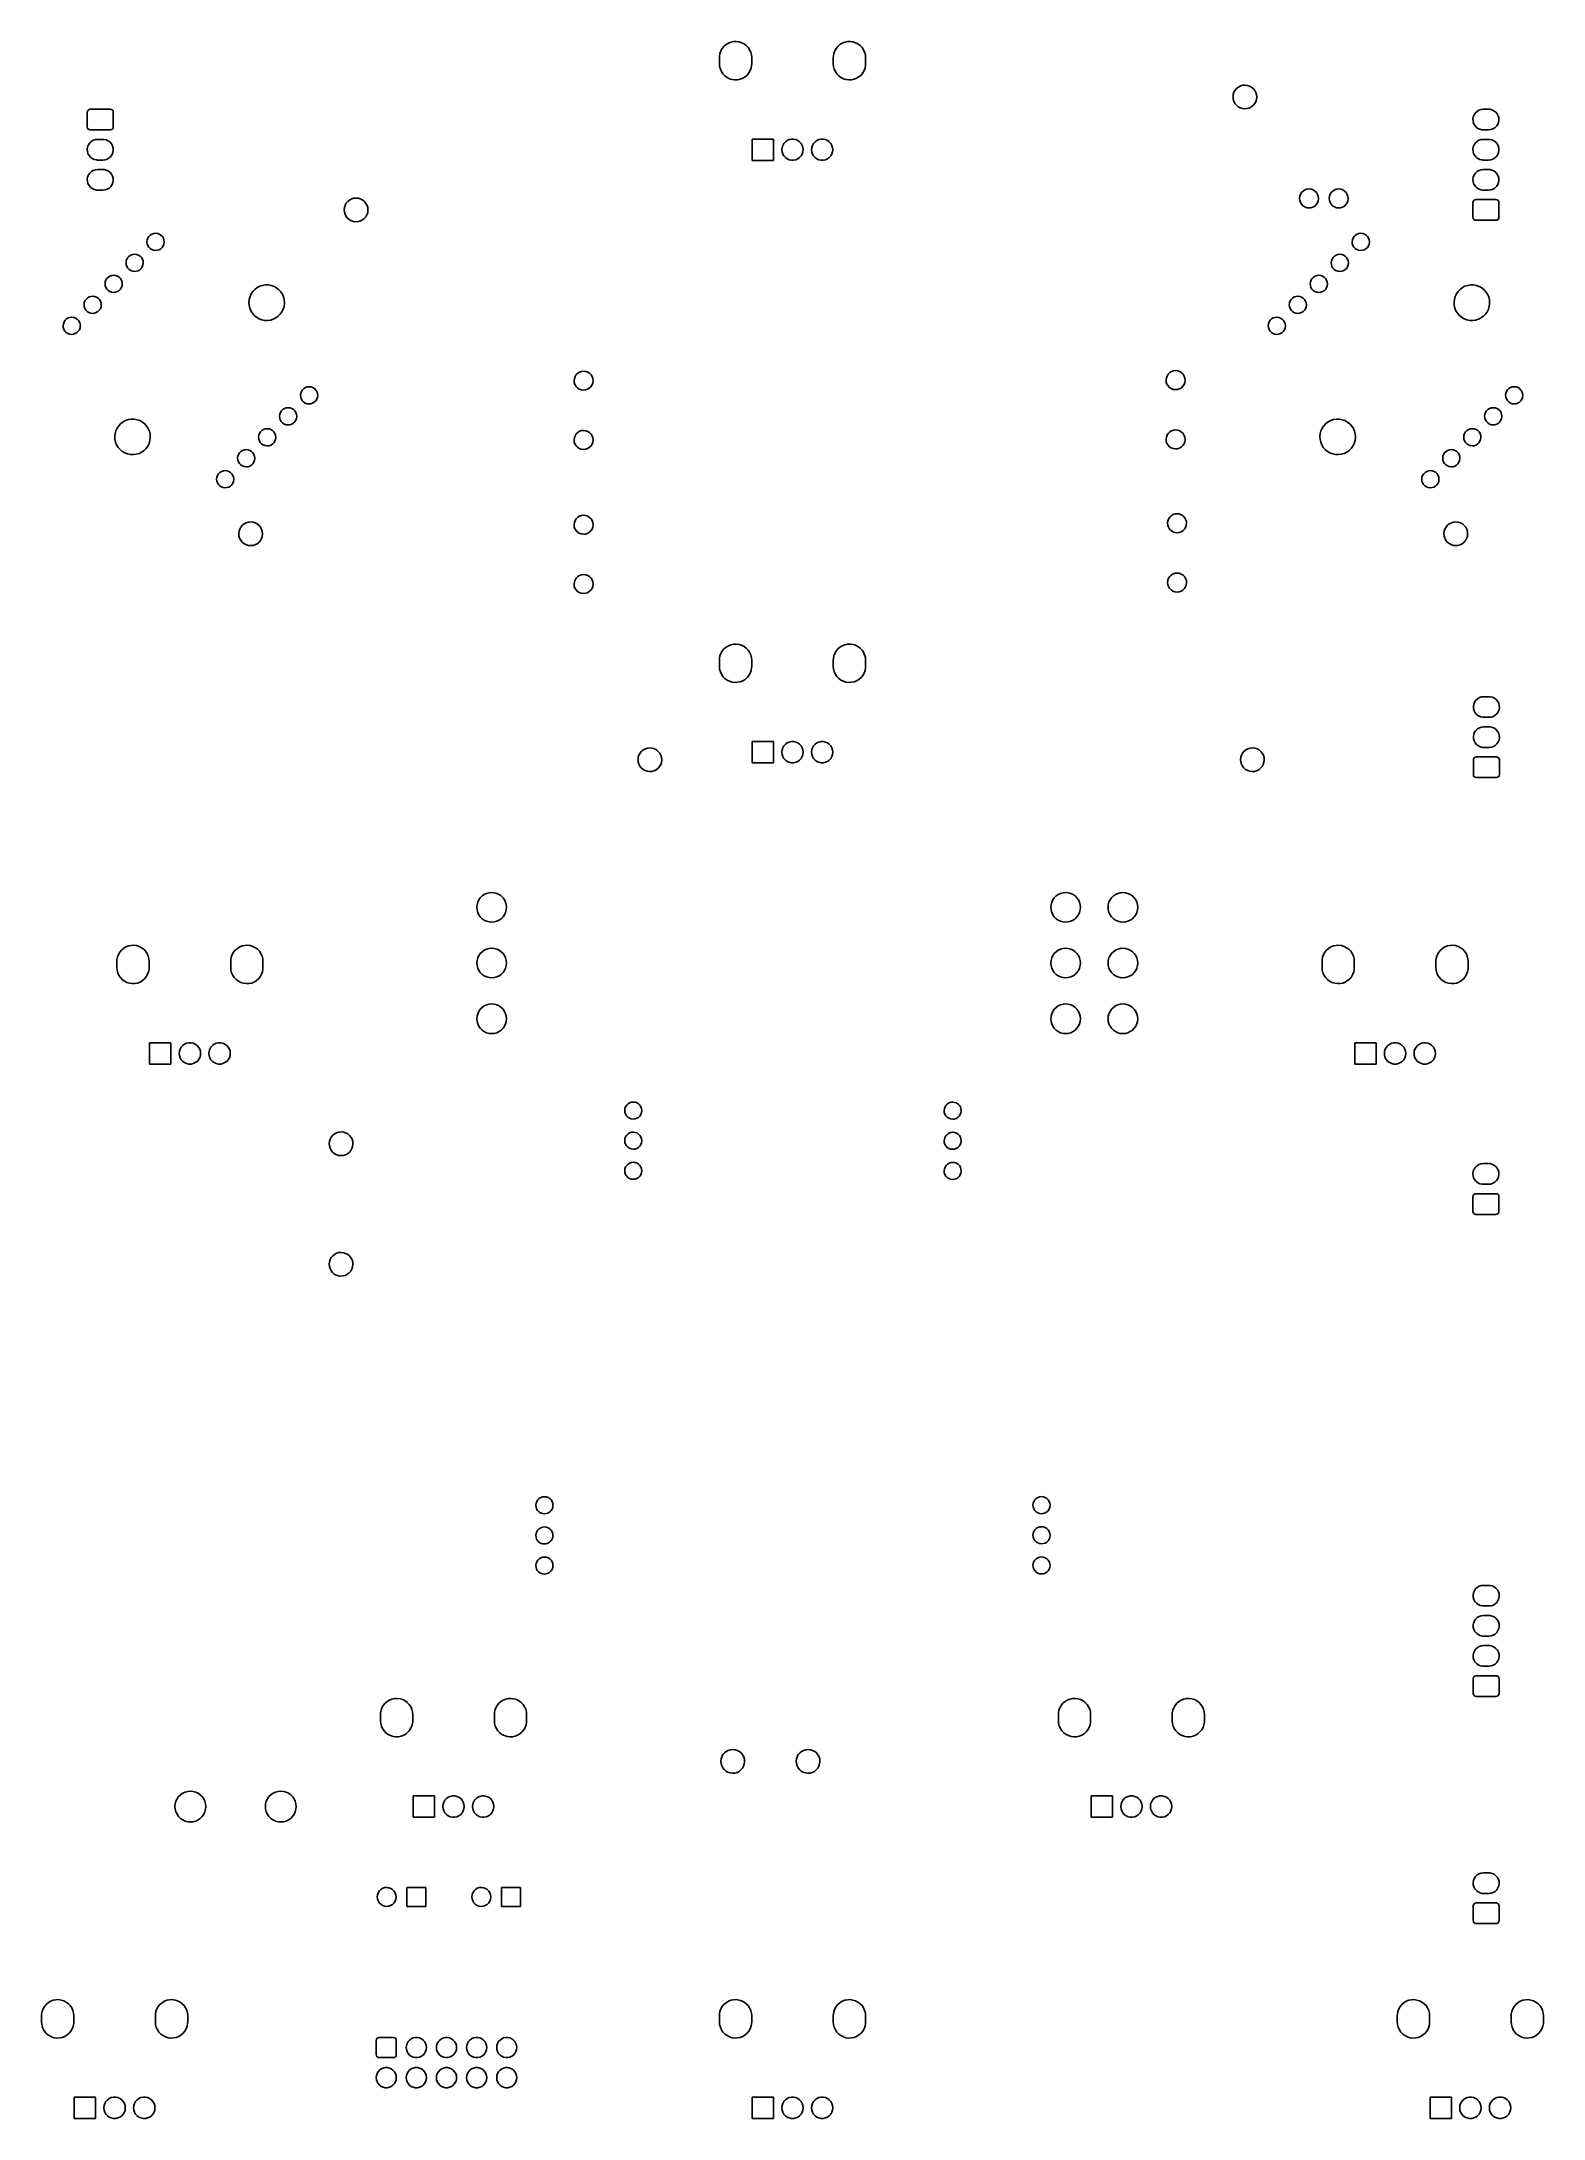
# Model space of a CAD drawing. Extents: x 43 to 169, y -223 to -48.
import ezdxf

# ---------------------------------------------------------------- set-up
doc = ezdxf.new("R2010")
doc.units = 0
doc.layers.add('BLACK', color=7, linetype='CONTINUOUS')

msp = doc.modelspace()

# ---------------------------------------------------------------- linework, layer by layer
at = {"layer": 'BLACK', "linetype": 'CONTINUOUS'}
for p, q in [((99.892, -49.0357), (99.9704, -48.8195)), ((99.9704, -48.8195), (100.084, -48.6197)), ((100.084, -48.6197), (100.23, -48.4419)), ((100.23, -48.4419), (100.404, -48.2911)), ((100.404, -48.2911), (100.6, -48.1718)), ((100.6, -48.1718), (100.814, -48.0874)), ((100.814, -48.0874), (101.039, -48.0401)), ((101.039, -48.0401), (101.269, -48.0315)), ((101.269, -48.0315), (101.497, -48.0617)), ((101.497, -48.0617), (101.717, -48.1299)), ((101.717, -48.1299), (101.922, -48.2341)), ((101.922, -48.2341), (102.106, -48.3714)), ((102.106, -48.3714), (102.265, -48.5378)), ((102.265, -48.5378), (102.393, -48.7286)), ((102.393, -48.7286), (102.488, -48.9383)), ((102.488, -48.9383), (102.546, -49.1609)), ((109.492, -49.0357), (109.57, -48.8195)), ((109.57, -48.8195), (109.684, -48.6197)), ((109.684, -48.6197), (109.83, -48.4419)), ((109.83, -48.4419), (110.004, -48.2911)), ((110.004, -48.2911), (110.2, -48.1718)), ((110.2, -48.1718), (110.414, -48.0874)), ((110.414, -48.0874), (110.639, -48.0401)), ((110.639, -48.0401), (110.869, -48.0315)), ((110.869, -48.0315), (111.097, -48.0617)), ((111.097, -48.0617), (111.317, -48.1299)), ((111.317, -48.1299), (111.522, -48.2341)), ((111.522, -48.2341), (111.706, -48.3714)), ((111.706, -48.3714), (111.865, -48.5378)), ((111.865, -48.5378), (111.993, -48.7286)), ((111.993, -48.7286), (112.088, -48.9383)), ((112.088, -48.9383), (112.146, -49.1609)), ((99.845, -49.39), (99.851, -49.262)), ((99.845, -49.91), (99.845, -49.39)), ((99.8644, -50.1391), (99.845, -49.91)), ((99.851, -49.262), (99.892, -49.0357)), ((99.9222, -50.3617), (99.8644, -50.1391)), ((100.017, -50.5714), (99.9222, -50.3617)), ((100.145, -50.7622), (100.017, -50.5714)), ((100.304, -50.9286), (100.145, -50.7622)), ((102.326, -50.6803), (102.18, -50.8581)), ((102.44, -50.4805), (102.326, -50.6803)), ((102.518, -50.2643), (102.44, -50.4805)), ((102.559, -50.038), (102.518, -50.2643)), ((102.546, -49.1609), (102.565, -49.39)), ((102.565, -49.91), (102.559, -50.038)), ((102.565, -49.39), (102.565, -49.91)), ((109.445, -49.39), (109.451, -49.262)), ((109.445, -49.91), (109.445, -49.39)), ((109.464, -50.1391), (109.445, -49.91)), ((109.451, -49.262), (109.492, -49.0357)), ((109.522, -50.3617), (109.464, -50.1391)), ((109.617, -50.5714), (109.522, -50.3617)), ((109.745, -50.7622), (109.617, -50.5714)), ((109.904, -50.9286), (109.745, -50.7622)), ((111.926, -50.6803), (111.78, -50.8581)), ((112.04, -50.4805), (111.926, -50.6803)), ((112.118, -50.2643), (112.04, -50.4805)), ((112.159, -50.038), (112.118, -50.2643)), ((112.146, -49.1609), (112.165, -49.39)), ((112.165, -49.91), (112.159, -50.038)), ((112.165, -49.39), (112.165, -49.91)), ((100.488, -51.0659), (100.304, -50.9286)), ((100.693, -51.1701), (100.488, -51.0659)), ((100.913, -51.2383), (100.693, -51.1701)), ((101.141, -51.2685), (100.913, -51.2383)), ((101.371, -51.2599), (101.141, -51.2685)), ((101.596, -51.2126), (101.371, -51.2599)), ((101.81, -51.1282), (101.596, -51.2126)), ((102.006, -51.0089), (101.81, -51.1282)), ((102.18, -50.8581), (102.006, -51.0089)), ((110.088, -51.0659), (109.904, -50.9286)), ((110.293, -51.1701), (110.088, -51.0659)), ((110.513, -51.2383), (110.293, -51.1701)), ((110.741, -51.2685), (110.513, -51.2383)), ((110.971, -51.2599), (110.741, -51.2685)), ((111.196, -51.2126), (110.971, -51.2599)), ((111.41, -51.1282), (111.196, -51.2126)), ((111.606, -51.0089), (111.41, -51.1282)), ((111.78, -50.8581), (111.606, -51.0089)), ((143.145, -52.691), (143.167, -52.4971)), ((143.167, -52.4971), (143.226, -52.3111)), ((143.226, -52.3111), (143.32, -52.14)), ((143.32, -52.14), (143.445, -51.9905)), ((143.445, -51.9905), (143.597, -51.8682)), ((143.597, -51.8682), (143.77, -51.7778)), ((143.77, -51.7778), (143.958, -51.7227)), ((143.958, -51.7227), (144.152, -51.705)), ((144.152, -51.705), (144.346, -51.7254)), ((144.346, -51.7254), (144.533, -51.7831)), ((144.533, -51.7831), (144.704, -51.876)), ((144.704, -51.876), (144.855, -52.0004)), ((144.855, -52.0004), (144.978, -52.1516)), ((144.978, -52.1516), (145.07, -52.3239)), ((145.07, -52.3239), (145.126, -52.5108)), ((145.126, -52.5108), (145.145, -52.705)), ((46.55, -53.99), (46.569, -53.8943)), ((46.55, -55.23), (46.55, -53.99)), ((46.569, -53.8943), (46.6232, -53.8132)), ((46.6232, -53.8132), (46.7043, -53.759)), ((46.7043, -53.759), (46.8, -53.74)), ((46.8, -53.74), (48.49, -53.74)), ((48.49, -53.74), (48.5857, -53.759)), ((48.5857, -53.759), (48.6668, -53.8132)), ((48.6668, -53.8132), (48.721, -53.8943)), ((48.721, -53.8943), (48.74, -53.99)), ((48.74, -53.99), (48.74, -55.23)), ((143.161, -52.8855), (143.145, -52.691)), ((143.215, -53.0731), (143.161, -52.8855)), ((143.304, -53.2467), (143.215, -53.0731)), ((143.426, -53.3997), (143.304, -53.2467)), ((143.574, -53.5261), (143.426, -53.3997)), ((143.745, -53.6214), (143.574, -53.5261)), ((143.93, -53.6817), (143.745, -53.6214)), ((144.124, -53.7048), (143.93, -53.6817)), ((144.319, -53.6898), (144.124, -53.7048)), ((144.507, -53.6373), (144.319, -53.6898)), ((144.681, -53.5493), (144.507, -53.6373)), ((144.835, -53.4292), (144.681, -53.5493)), ((144.962, -53.2814), (144.835, -53.4292)), ((145.059, -53.1117), (144.962, -53.2814)), ((145.12, -52.9265), (145.059, -53.1117)), ((145.145, -52.7329), (145.12, -52.9265)), ((145.145, -52.705), (145.145, -52.7329)), ((163.402, -54.376), (163.472, -54.2016)), ((163.472, -54.2016), (163.577, -54.0461)), ((163.577, -54.0461), (163.714, -53.917)), ((163.714, -53.917), (163.875, -53.8202)), ((163.875, -53.8202), (164.053, -53.7603)), ((164.053, -53.7603), (164.24, -53.74)), ((164.24, -53.74), (164.69, -53.74)), ((164.69, -53.74), (164.787, -53.7454)), ((164.787, -53.7454), (164.97, -53.7864)), ((164.97, -53.7864), (165.141, -53.8658)), ((165.141, -53.8658), (165.29, -53.98)), ((165.29, -53.98), (165.411, -54.1235)), ((165.411, -54.1235), (165.499, -54.2897)), ((46.569, -55.3257), (46.55, -55.23)), ((46.6232, -55.4068), (46.569, -55.3257)), ((46.7043, -55.461), (46.6232, -55.4068)), ((46.8, -55.48), (46.7043, -55.461)), ((48.49, -55.48), (46.8, -55.48)), ((48.5857, -55.461), (48.49, -55.48)), ((48.6668, -55.4068), (48.5857, -55.461)), ((48.721, -55.3257), (48.6668, -55.4068)), ((48.74, -55.23), (48.721, -55.3257)), ((163.371, -54.5614), (163.402, -54.376)), ((163.381, -54.7491), (163.371, -54.5614)), ((163.431, -54.9303), (163.381, -54.7491)), ((163.519, -55.0965), (163.431, -54.9303)), ((163.64, -55.24), (163.519, -55.0965)), ((163.789, -55.3542), (163.64, -55.24)), ((163.96, -55.4336), (163.789, -55.3542)), ((164.143, -55.4746), (163.96, -55.4336)), ((164.24, -55.48), (164.143, -55.4746)), ((164.69, -55.48), (164.24, -55.48)), ((164.877, -55.4597), (164.69, -55.48)), ((165.055, -55.3998), (164.877, -55.4597)), ((165.216, -55.303), (165.055, -55.3998)), ((165.353, -55.1739), (165.216, -55.303)), ((165.458, -55.0184), (165.353, -55.1739)), ((165.528, -54.844), (165.458, -55.0184)), ((165.499, -54.2897), (165.549, -54.4709)), ((165.559, -54.6586), (165.528, -54.844)), ((165.549, -54.4709), (165.559, -54.6586)), ((46.5514, -57.1014), (46.582, -56.916)), ((46.5612, -57.2891), (46.5514, -57.1014)), ((46.6111, -57.4703), (46.5612, -57.2891)), ((46.582, -56.916), (46.6518, -56.7416)), ((46.6987, -57.6365), (46.6111, -57.4703)), ((46.6518, -56.7416), (46.7575, -56.5861)), ((46.82, -57.78), (46.6987, -57.6365)), ((46.7575, -56.5861), (46.894, -56.457)), ((46.9693, -57.8942), (46.82, -57.78)), ((46.894, -56.457), (47.0551, -56.3602)), ((47.0551, -56.3602), (47.2332, -56.3003)), ((47.2332, -56.3003), (47.42, -56.28)), ((47.42, -56.28), (47.87, -56.28)), ((47.87, -56.28), (47.967, -56.2854)), ((47.967, -56.2854), (48.1504, -56.3264)), ((48.1504, -56.3264), (48.3207, -56.4058)), ((48.3207, -56.4058), (48.47, -56.52)), ((48.5325, -57.7139), (48.396, -57.843)), ((48.47, -56.52), (48.5913, -56.6635)), ((48.6382, -57.5584), (48.5325, -57.7139)), ((48.5913, -56.6635), (48.6789, -56.8297)), ((48.708, -57.384), (48.6382, -57.5584)), ((48.6789, -56.8297), (48.7288, -57.0109)), ((48.7386, -57.1986), (48.708, -57.384)), ((48.7288, -57.0109), (48.7386, -57.1986)), ((102.605, -58.05), (102.605, -56.25)), ((102.605, -56.25), (104.405, -56.25)), ((104.405, -56.25), (104.405, -58.05)), ((105.105, -57.15), (105.125, -56.9629)), ((105.125, -57.3371), (105.105, -57.15)), ((105.125, -56.9629), (105.183, -56.7839)), ((105.183, -57.5161), (105.125, -57.3371)), ((105.183, -56.7839), (105.277, -56.621)), ((105.277, -57.679), (105.183, -57.5161)), ((105.277, -56.621), (105.403, -56.4812)), ((105.403, -57.8188), (105.277, -57.679)), ((105.403, -56.4812), (105.555, -56.3706)), ((105.555, -56.3706), (105.727, -56.294)), ((105.727, -56.294), (105.911, -56.2549)), ((105.911, -56.2549), (106.099, -56.2549)), ((106.099, -56.2549), (106.283, -56.294)), ((106.283, -56.294), (106.455, -56.3706)), ((106.455, -56.3706), (106.607, -56.4812)), ((106.607, -56.4812), (106.733, -56.621)), ((106.733, -57.679), (106.607, -57.8188)), ((106.733, -56.621), (106.827, -56.7839)), ((106.827, -57.5161), (106.733, -57.679)), ((106.827, -56.7839), (106.885, -56.9629)), ((106.885, -57.3371), (106.827, -57.5161)), ((106.885, -56.9629), (106.905, -57.15)), ((106.905, -57.15), (106.885, -57.3371)), ((107.605, -57.15), (107.625, -56.9629)), ((107.625, -57.3371), (107.605, -57.15)), ((107.625, -56.9629), (107.683, -56.7839)), ((107.683, -57.5161), (107.625, -57.3371)), ((107.683, -56.7839), (107.777, -56.621)), ((107.777, -57.679), (107.683, -57.5161)), ((107.777, -56.621), (107.903, -56.4812)), ((107.903, -57.8188), (107.777, -57.679)), ((107.903, -56.4812), (108.055, -56.3706)), ((108.055, -56.3706), (108.227, -56.294)), ((108.227, -56.294), (108.411, -56.2549)), ((108.411, -56.2549), (108.599, -56.2549)), ((108.599, -56.2549), (108.783, -56.294)), ((108.783, -56.294), (108.955, -56.3706)), ((108.955, -56.3706), (109.107, -56.4812)), ((109.107, -56.4812), (109.233, -56.621)), ((109.233, -57.679), (109.107, -57.8188)), ((109.233, -56.621), (109.327, -56.7839)), ((109.327, -57.5161), (109.233, -57.679)), ((109.327, -56.7839), (109.385, -56.9629)), ((109.385, -57.3371), (109.327, -57.5161)), ((109.385, -56.9629), (109.405, -57.15)), ((109.405, -57.15), (109.385, -57.3371)), ((163.371, -57.1014), (163.402, -56.916)), ((163.381, -57.2891), (163.371, -57.1014)), ((163.431, -57.4703), (163.381, -57.2891)), ((163.402, -56.916), (163.472, -56.7416)), ((163.519, -57.6365), (163.431, -57.4703)), ((163.472, -56.7416), (163.577, -56.5861)), ((163.64, -57.78), (163.519, -57.6365)), ((163.577, -56.5861), (163.714, -56.457)), ((163.789, -57.8942), (163.64, -57.78)), ((163.714, -56.457), (163.875, -56.3602)), ((163.875, -56.3602), (164.053, -56.3003)), ((164.053, -56.3003), (164.24, -56.28)), ((164.24, -56.28), (164.69, -56.28)), ((164.69, -56.28), (164.787, -56.2854)), ((164.787, -56.2854), (164.97, -56.3264)), ((164.97, -56.3264), (165.141, -56.4058)), ((165.141, -56.4058), (165.29, -56.52)), ((165.353, -57.7139), (165.216, -57.843)), ((165.29, -56.52), (165.411, -56.6635)), ((165.458, -57.5584), (165.353, -57.7139)), ((165.411, -56.6635), (165.499, -56.8297)), ((165.528, -57.384), (165.458, -57.5584)), ((165.499, -56.8297), (165.549, -57.0109)), ((165.559, -57.1986), (165.528, -57.384)), ((165.549, -57.0109), (165.559, -57.1986)), ((46.5514, -59.6414), (46.582, -59.456)), ((46.582, -59.456), (46.6518, -59.2816)), ((46.6518, -59.2816), (46.7575, -59.1261)), ((46.7575, -59.1261), (46.894, -58.997)), ((46.894, -58.997), (47.0551, -58.9002)), ((47.1396, -57.9736), (46.9693, -57.8942)), ((47.0551, -58.9002), (47.2332, -58.8403)), ((47.323, -58.0146), (47.1396, -57.9736)), ((47.2332, -58.8403), (47.42, -58.82)), ((47.42, -58.02), (47.323, -58.0146)), ((47.87, -58.02), (47.42, -58.02)), ((47.42, -58.82), (47.87, -58.82)), ((48.0568, -57.9997), (47.87, -58.02)), ((47.87, -58.82), (47.967, -58.8254)), ((47.967, -58.8254), (48.1504, -58.8664)), ((48.2349, -57.9398), (48.0568, -57.9997)), ((48.1504, -58.8664), (48.3207, -58.9458)), ((48.396, -57.843), (48.2349, -57.9398)), ((48.3207, -58.9458), (48.47, -59.06)), ((48.47, -59.06), (48.5913, -59.2035)), ((48.5913, -59.2035), (48.6789, -59.3697)), ((48.6789, -59.3697), (48.7288, -59.5509)), ((104.405, -58.05), (102.605, -58.05)), ((105.555, -57.9294), (105.403, -57.8188)), ((105.727, -58.006), (105.555, -57.9294)), ((105.911, -58.0451), (105.727, -58.006)), ((106.099, -58.0451), (105.911, -58.0451)), ((106.283, -58.006), (106.099, -58.0451)), ((106.455, -57.9294), (106.283, -58.006)), ((106.607, -57.8188), (106.455, -57.9294)), ((108.055, -57.9294), (107.903, -57.8188)), ((108.227, -58.006), (108.055, -57.9294)), ((108.411, -58.0451), (108.227, -58.006)), ((108.599, -58.0451), (108.411, -58.0451)), ((108.783, -58.006), (108.599, -58.0451)), ((108.955, -57.9294), (108.783, -58.006)), ((109.107, -57.8188), (108.955, -57.9294)), ((163.371, -59.6414), (163.402, -59.456)), ((163.402, -59.456), (163.472, -59.2816)), ((163.472, -59.2816), (163.577, -59.1261)), ((163.577, -59.1261), (163.714, -58.997)), ((163.714, -58.997), (163.875, -58.9002)), ((163.96, -57.9736), (163.789, -57.8942)), ((163.875, -58.9002), (164.053, -58.8403)), ((164.143, -58.0146), (163.96, -57.9736)), ((164.053, -58.8403), (164.24, -58.82)), ((164.24, -58.02), (164.143, -58.0146)), ((164.69, -58.02), (164.24, -58.02)), ((164.24, -58.82), (164.69, -58.82)), ((164.877, -57.9997), (164.69, -58.02)), ((164.69, -58.82), (164.787, -58.8254)), ((164.787, -58.8254), (164.97, -58.8664)), ((165.055, -57.9398), (164.877, -57.9997)), ((164.97, -58.8664), (165.141, -58.9458)), ((165.216, -57.843), (165.055, -57.9398)), ((165.141, -58.9458), (165.29, -59.06)), ((165.29, -59.06), (165.411, -59.2035)), ((165.411, -59.2035), (165.499, -59.3697)), ((165.499, -59.3697), (165.549, -59.5509)), ((46.5612, -59.8291), (46.5514, -59.6414)), ((46.6111, -60.0103), (46.5612, -59.8291)), ((46.6987, -60.1765), (46.6111, -60.0103)), ((46.82, -60.32), (46.6987, -60.1765)), ((46.9693, -60.4342), (46.82, -60.32)), ((47.1396, -60.5136), (46.9693, -60.4342)), ((47.323, -60.5546), (47.1396, -60.5136)), ((47.42, -60.56), (47.323, -60.5546)), ((47.87, -60.56), (47.42, -60.56)), ((48.0568, -60.5397), (47.87, -60.56)), ((48.2349, -60.4798), (48.0568, -60.5397)), ((48.396, -60.383), (48.2349, -60.4798)), ((48.5325, -60.2539), (48.396, -60.383)), ((48.6382, -60.0984), (48.5325, -60.2539)), ((48.708, -59.924), (48.6382, -60.0984)), ((48.7386, -59.7386), (48.708, -59.924)), ((48.7288, -59.5509), (48.7386, -59.7386)), ((68.8404, -61.3028), (69.0276, -61.2477)), ((69.0276, -61.2477), (69.222, -61.23)), ((69.222, -61.23), (69.4161, -61.2504)), ((69.4161, -61.2504), (69.6025, -61.3081)), ((148.75, -61.2536), (148.772, -61.0767)), ((148.767, -61.4311), (148.75, -61.2536)), ((148.772, -61.0767), (148.833, -60.9091)), ((148.833, -60.9091), (148.93, -60.7592)), ((148.93, -60.7592), (149.057, -60.6344)), ((149.057, -60.6344), (149.209, -60.5409)), ((149.209, -60.5409), (149.378, -60.4835)), ((149.378, -60.4835), (149.555, -60.4648)), ((149.555, -60.4648), (149.732, -60.4859)), ((149.732, -60.4859), (149.9, -60.5458)), ((149.9, -60.5458), (150.051, -60.6413)), ((150.051, -60.6413), (150.177, -60.7679)), ((150.177, -60.7679), (150.271, -60.9191)), ((150.271, -60.9191), (150.33, -61.0876)), ((150.349, -61.2871), (150.325, -61.4638)), ((150.33, -61.0876), (150.35, -61.2648)), ((150.35, -61.2648), (150.349, -61.2871)), ((151.25, -61.2536), (151.272, -61.0767)), ((151.267, -61.4311), (151.25, -61.2536)), ((151.272, -61.0767), (151.333, -60.9091)), ((151.333, -60.9091), (151.43, -60.7592)), ((151.43, -60.7592), (151.557, -60.6344)), ((151.557, -60.6344), (151.709, -60.5409)), ((151.709, -60.5409), (151.878, -60.4835)), ((151.878, -60.4835), (152.055, -60.4648)), ((152.055, -60.4648), (152.232, -60.4859)), ((152.232, -60.4859), (152.4, -60.5458)), ((152.4, -60.5458), (152.551, -60.6413)), ((152.551, -60.6413), (152.677, -60.7679)), ((152.677, -60.7679), (152.771, -60.9191)), ((152.771, -60.9191), (152.83, -61.0876)), ((152.849, -61.2871), (152.825, -61.4638)), ((152.83, -61.0876), (152.85, -61.2648)), ((152.85, -61.2648), (152.849, -61.2871)), ((163.381, -59.8291), (163.371, -59.6414)), ((163.431, -60.0103), (163.381, -59.8291)), ((163.519, -60.1765), (163.431, -60.0103)), ((163.64, -60.32), (163.519, -60.1765)), ((163.789, -60.4342), (163.64, -60.32)), ((163.96, -60.5136), (163.789, -60.4342)), ((164.143, -60.5546), (163.96, -60.5136)), ((164.24, -60.56), (164.143, -60.5546)), ((164.69, -60.56), (164.24, -60.56)), ((164.877, -60.5397), (164.69, -60.56)), ((165.055, -60.4798), (164.877, -60.5397)), ((165.216, -60.383), (165.055, -60.4798)), ((165.353, -60.2539), (165.216, -60.383)), ((165.458, -60.0984), (165.353, -60.2539)), ((165.528, -59.924), (165.458, -60.0984)), ((165.559, -59.7386), (165.528, -59.924)), ((165.549, -59.5509), (165.559, -59.7386)), ((68.2151, -62.216), (68.2369, -62.0221)), ((68.2314, -62.4105), (68.2151, -62.216)), ((68.2852, -62.5981), (68.2314, -62.4105)), ((68.2369, -62.0221), (68.2959, -61.8361)), ((68.3744, -62.7717), (68.2852, -62.5981)), ((68.2959, -61.8361), (68.3899, -61.665)), ((68.4957, -62.9247), (68.3744, -62.7717)), ((68.3899, -61.665), (68.5153, -61.5155)), ((68.6443, -63.0511), (68.4957, -62.9247)), ((68.5153, -61.5155), (68.6674, -61.3932)), ((68.6674, -61.3932), (68.8404, -61.3028)), ((69.6025, -61.3081), (69.7742, -61.401)), ((69.9046, -62.9542), (69.7508, -63.0743)), ((69.7742, -61.401), (69.9246, -61.5254)), ((70.0321, -62.8064), (69.9046, -62.9542)), ((69.9246, -61.5254), (70.0479, -61.6766)), ((70.1285, -62.6367), (70.0321, -62.8064)), ((70.0479, -61.6766), (70.1395, -61.8489)), ((70.1901, -62.4515), (70.1285, -62.6367)), ((70.1395, -61.8489), (70.196, -62.0358)), ((70.2146, -62.2579), (70.1901, -62.4515)), ((70.196, -62.0358), (70.215, -62.23)), ((70.215, -62.23), (70.2146, -62.2579)), ((148.824, -61.6004), (148.767, -61.4311)), ((148.916, -61.7529), (148.824, -61.6004)), ((149.04, -61.8812), (148.916, -61.7529)), ((149.189, -61.9789), (149.04, -61.8812)), ((149.356, -62.041), (149.189, -61.9789)), ((149.533, -62.0646), (149.356, -62.041)), ((149.711, -62.0485), (149.533, -62.0646)), ((149.88, -61.9933), (149.711, -62.0485)), ((150.033, -61.902), (149.88, -61.9933)), ((150.163, -61.779), (150.033, -61.902)), ((150.261, -61.6305), (150.163, -61.779)), ((150.325, -61.4638), (150.261, -61.6305)), ((151.324, -61.6004), (151.267, -61.4311)), ((151.416, -61.7529), (151.324, -61.6004)), ((151.54, -61.8812), (151.416, -61.7529)), ((151.689, -61.9789), (151.54, -61.8812)), ((151.856, -62.041), (151.689, -61.9789)), ((152.033, -62.0646), (151.856, -62.041)), ((152.211, -62.0485), (152.033, -62.0646)), ((152.38, -61.9933), (152.211, -62.0485)), ((152.533, -61.902), (152.38, -61.9933)), ((152.663, -61.779), (152.533, -61.902)), ((152.761, -61.6305), (152.663, -61.779)), ((152.825, -61.4638), (152.761, -61.6305)), ((163.37, -61.61), (163.389, -61.5143)), ((163.37, -62.85), (163.37, -61.61)), ((163.389, -62.9457), (163.37, -62.85)), ((163.389, -61.5143), (163.443, -61.4332)), ((163.443, -63.0268), (163.389, -62.9457)), ((163.443, -61.4332), (163.524, -61.379)), ((163.524, -63.081), (163.443, -63.0268)), ((163.524, -61.379), (163.62, -61.36)), ((163.62, -61.36), (165.31, -61.36)), ((165.31, -61.36), (165.406, -61.379)), ((165.406, -61.379), (165.487, -61.4332)), ((165.487, -63.0268), (165.406, -63.081)), ((165.487, -61.4332), (165.541, -61.5143)), ((165.541, -62.9457), (165.487, -63.0268)), ((165.541, -61.5143), (165.56, -61.61)), ((165.56, -62.85), (165.541, -62.9457)), ((165.56, -61.61), (165.56, -62.85)), ((51.5848, -64.9143), (51.6051, -64.7538)), ((51.6051, -64.7538), (51.6604, -64.6017)), ((51.6604, -64.6017), (51.7481, -64.4657)), ((51.7481, -64.4657), (51.8637, -64.3525)), ((51.8637, -64.3525), (52.0015, -64.2677)), ((52.0015, -64.2677), (52.1547, -64.2156)), ((52.1547, -64.2156), (52.3156, -64.1987)), ((52.3156, -64.1987), (52.4762, -64.2178)), ((52.4762, -64.2178), (52.6287, -64.2721)), ((52.6287, -64.2721), (52.7653, -64.3588)), ((52.7653, -64.3588), (52.8793, -64.4736)), ((52.8793, -64.4736), (52.9651, -64.6108)), ((52.9651, -64.6108), (53.0183, -64.7636)), ((53.0183, -64.7636), (53.0363, -64.9244)), ((68.8147, -63.1464), (68.6443, -63.0511)), ((69.0003, -63.2067), (68.8147, -63.1464)), ((69.1941, -63.2298), (69.0003, -63.2067)), ((69.3886, -63.2148), (69.1941, -63.2298)), ((69.5766, -63.1623), (69.3886, -63.2148)), ((69.7508, -63.0743), (69.5766, -63.1623)), ((153.185, -64.9143), (153.205, -64.7538)), ((153.205, -64.7538), (153.26, -64.6017)), ((153.26, -64.6017), (153.348, -64.4657)), ((153.348, -64.4657), (153.464, -64.3525)), ((153.464, -64.3525), (153.601, -64.2677)), ((153.601, -64.2677), (153.755, -64.2156)), ((153.755, -64.2156), (153.916, -64.1987)), ((153.916, -64.1987), (154.076, -64.2178)), ((154.076, -64.2178), (154.229, -64.2721)), ((154.229, -64.2721), (154.365, -64.3588)), ((154.365, -64.3588), (154.479, -64.4736)), ((154.479, -64.4736), (154.565, -64.6108)), ((154.565, -64.6108), (154.618, -64.7636)), ((154.618, -64.7636), (154.636, -64.9244)), ((163.62, -63.1), (163.524, -63.081)), ((165.31, -63.1), (163.62, -63.1)), ((165.406, -63.081), (165.31, -63.1)), ((49.817, -66.6821), (49.8373, -66.5215)), ((49.8373, -66.5215), (49.8926, -66.3695)), ((49.8926, -66.3695), (49.9803, -66.2335)), ((49.9803, -66.2335), (50.0959, -66.1203)), ((50.0959, -66.1203), (50.2337, -66.0355)), ((50.2337, -66.0355), (50.3869, -65.9833)), ((50.3869, -65.9833), (50.5478, -65.9664)), ((50.5478, -65.9664), (50.7085, -65.9856)), ((50.7085, -65.9856), (50.8609, -66.0399)), ((50.8609, -66.0399), (50.9975, -66.1266)), ((50.9975, -66.1266), (51.1115, -66.2414)), ((51.1115, -66.2414), (51.1973, -66.3786)), ((51.1973, -66.3786), (51.2505, -66.5314)), ((51.2505, -66.5314), (51.2685, -66.6922)), ((51.6006, -65.0753), (51.5848, -64.9143)), ((51.6516, -65.2289), (51.6006, -65.0753)), ((51.7355, -65.3673), (51.6516, -65.2289)), ((51.8479, -65.4837), (51.7355, -65.3673)), ((51.9833, -65.5723), (51.8479, -65.4837)), ((52.1349, -65.6287), (51.9833, -65.5723)), ((52.2953, -65.6501), (52.1349, -65.6287)), ((52.4564, -65.6354), (52.2953, -65.6501)), ((52.6103, -65.5854), (52.4564, -65.6354)), ((52.7493, -65.5026), (52.6103, -65.5854)), ((52.8665, -65.391), (52.7493, -65.5026)), ((52.956, -65.2562), (52.8665, -65.391)), ((53.0135, -65.1049), (52.956, -65.2562)), ((53.036, -64.9447), (53.0135, -65.1049)), ((53.0363, -64.9244), (53.036, -64.9447)), ((151.417, -66.6821), (151.437, -66.5215)), ((151.437, -66.5215), (151.493, -66.3695)), ((151.493, -66.3695), (151.58, -66.2335)), ((151.58, -66.2335), (151.696, -66.1203)), ((151.696, -66.1203), (151.834, -66.0355)), ((151.834, -66.0355), (151.987, -65.9833)), ((151.987, -65.9833), (152.148, -65.9664)), ((152.148, -65.9664), (152.308, -65.9856)), ((152.308, -65.9856), (152.461, -66.0399)), ((152.461, -66.0399), (152.598, -66.1266)), ((152.598, -66.1266), (152.712, -66.2414)), ((152.712, -66.2414), (152.797, -66.3786)), ((152.797, -66.3786), (152.851, -66.5314)), ((152.851, -66.5314), (152.869, -66.6922)), ((153.201, -65.0753), (153.185, -64.9143)), ((153.252, -65.2289), (153.201, -65.0753)), ((153.335, -65.3673), (153.252, -65.2289)), ((153.448, -65.4837), (153.335, -65.3673)), ((153.583, -65.5723), (153.448, -65.4837)), ((153.735, -65.6287), (153.583, -65.5723)), ((153.895, -65.6501), (153.735, -65.6287)), ((154.056, -65.6354), (153.895, -65.6501)), ((154.21, -65.5854), (154.056, -65.6354)), ((154.349, -65.5026), (154.21, -65.5854)), ((154.467, -65.391), (154.349, -65.5026)), ((154.556, -65.2562), (154.467, -65.391)), ((154.614, -65.1049), (154.556, -65.2562)), ((154.636, -64.9447), (154.614, -65.1049)), ((154.636, -64.9244), (154.636, -64.9447)), ((48.0492, -68.4498), (48.0695, -68.2893)), ((48.0695, -68.2893), (48.1249, -68.1373)), ((48.1249, -68.1373), (48.2125, -68.0012)), ((48.2125, -68.0012), (48.3281, -67.888)), ((48.3281, -67.888), (48.4659, -67.8032)), ((48.4659, -67.8032), (48.6191, -67.7511)), ((48.6191, -67.7511), (48.78, -67.7342)), ((48.78, -67.7342), (48.9407, -67.7533)), ((48.9407, -67.7533), (49.0931, -67.8076)), ((49.0931, -67.8076), (49.2298, -67.8943)), ((49.2298, -67.8943), (49.3438, -68.0091)), ((49.3438, -68.0091), (49.4295, -68.1464)), ((49.4295, -68.1464), (49.4827, -68.2992)), ((49.8328, -66.8431), (49.817, -66.6821)), ((49.8839, -66.9966), (49.8328, -66.8431)), ((49.9677, -67.135), (49.8839, -66.9966)), ((50.0801, -67.2514), (49.9677, -67.135)), ((50.2155, -67.34), (50.0801, -67.2514)), ((50.3672, -67.3964), (50.2155, -67.34)), ((50.5275, -67.4178), (50.3672, -67.3964)), ((50.6887, -67.4032), (50.5275, -67.4178)), ((50.8426, -67.3532), (50.6887, -67.4032)), ((50.9816, -67.2703), (50.8426, -67.3532)), ((51.0987, -67.1587), (50.9816, -67.2703)), ((51.1883, -67.024), (51.0987, -67.1587)), ((51.2457, -66.8727), (51.1883, -67.024)), ((51.2683, -66.7125), (51.2457, -66.8727)), ((51.2685, -66.6922), (51.2683, -66.7125)), ((149.649, -68.4498), (149.67, -68.2893)), ((149.67, -68.2893), (149.725, -68.1373)), ((149.725, -68.1373), (149.813, -68.0012)), ((149.813, -68.0012), (149.928, -67.888)), ((149.928, -67.888), (150.066, -67.8032)), ((150.066, -67.8032), (150.219, -67.7511)), ((150.219, -67.7511), (150.38, -67.7342)), ((150.38, -67.7342), (150.541, -67.7533)), ((150.541, -67.7533), (150.693, -67.8076)), ((150.693, -67.8076), (150.83, -67.8943)), ((150.83, -67.8943), (150.944, -68.0091)), ((150.944, -68.0091), (151.03, -68.1464)), ((151.03, -68.1464), (151.083, -68.2992)), ((151.433, -66.8431), (151.417, -66.6821)), ((151.484, -66.9966), (151.433, -66.8431)), ((151.568, -67.135), (151.484, -66.9966)), ((151.68, -67.2514), (151.568, -67.135)), ((151.815, -67.34), (151.68, -67.2514)), ((151.967, -67.3964), (151.815, -67.34)), ((152.128, -67.4178), (151.967, -67.3964)), ((152.289, -67.4032), (152.128, -67.4178)), ((152.443, -67.3532), (152.289, -67.4032)), ((152.582, -67.2703), (152.443, -67.3532)), ((152.699, -67.1587), (152.582, -67.2703)), ((152.788, -67.024), (152.699, -67.1587)), ((152.846, -66.8727), (152.788, -67.024)), ((152.868, -66.7125), (152.846, -66.8727)), ((152.869, -66.6922), (152.868, -66.7125)), ((46.3018, -70.0571), (46.3571, -69.905)), ((46.3571, -69.905), (46.4448, -69.769)), ((46.4448, -69.769), (46.5604, -69.6558)), ((46.5604, -69.6558), (46.6982, -69.571)), ((46.6982, -69.571), (46.8514, -69.5189)), ((46.8514, -69.5189), (47.0123, -69.502)), ((47.0123, -69.502), (47.1729, -69.5211)), ((47.1729, -69.5211), (47.3254, -69.5754)), ((47.3254, -69.5754), (47.462, -69.6621)), ((47.462, -69.6621), (47.576, -69.7769)), ((47.576, -69.7769), (47.6618, -69.9141)), ((47.6618, -69.9141), (47.715, -70.0669)), ((48.065, -68.6109), (48.0492, -68.4498)), ((48.1161, -68.7644), (48.065, -68.6109)), ((48.1999, -68.9028), (48.1161, -68.7644)), ((48.3123, -69.0192), (48.1999, -68.9028)), ((48.4477, -69.1078), (48.3123, -69.0192)), ((48.5994, -69.1642), (48.4477, -69.1078)), ((48.7598, -69.1856), (48.5994, -69.1642)), ((48.9209, -69.1709), (48.7598, -69.1856)), ((49.0748, -69.1209), (48.9209, -69.1709)), ((49.2138, -69.0381), (49.0748, -69.1209)), ((49.331, -68.9265), (49.2138, -69.0381)), ((49.4205, -68.7917), (49.331, -68.9265)), ((49.478, -68.6405), (49.4205, -68.7917)), ((49.5005, -68.4802), (49.478, -68.6405)), ((49.4827, -68.2992), (49.5008, -68.46)), ((49.5008, -68.46), (49.5005, -68.4802)), ((60.1801, -70.0143), (60.2062, -69.7699)), ((60.1943, -70.2597), (60.1801, -70.0143)), ((60.2062, -69.7699), (60.2719, -69.533)), ((60.2719, -69.533), (60.3754, -69.3101)), ((60.3754, -69.3101), (60.514, -69.107)), ((60.514, -69.107), (60.6838, -68.9293)), ((60.6838, -68.9293), (60.8804, -68.7817)), ((60.8804, -68.7817), (61.0984, -68.6682)), ((61.0984, -68.6682), (61.332, -68.5918)), ((61.332, -68.5918), (61.575, -68.5546)), ((61.575, -68.5546), (61.8208, -68.5576)), ((61.8208, -68.5576), (62.0628, -68.6007)), ((62.0628, -68.6007), (62.2946, -68.6828)), ((62.2946, -68.6828), (62.5098, -68.8016)), ((62.5098, -68.8016), (62.7027, -68.9539)), ((62.7027, -68.9539), (62.8681, -69.1357)), ((62.8681, -69.1357), (63.0016, -69.3421)), ((63.0016, -69.3421), (63.0996, -69.5676)), ((63.0996, -69.5676), (63.1595, -69.806)), ((63.1595, -69.806), (63.1797, -70.051)), ((147.902, -70.0571), (147.957, -69.905)), ((147.957, -69.905), (148.045, -69.769)), ((148.045, -69.769), (148.16, -69.6558)), ((148.16, -69.6558), (148.298, -69.571)), ((148.298, -69.571), (148.451, -69.5189)), ((148.451, -69.5189), (148.612, -69.502)), ((148.612, -69.502), (148.773, -69.5211)), ((148.773, -69.5211), (148.925, -69.5754)), ((148.925, -69.5754), (149.062, -69.6621)), ((149.062, -69.6621), (149.176, -69.7769)), ((149.176, -69.7769), (149.262, -69.9141)), ((149.262, -69.9141), (149.315, -70.0669)), ((149.665, -68.6109), (149.649, -68.4498)), ((149.716, -68.7644), (149.665, -68.6109)), ((149.8, -68.9028), (149.716, -68.7644)), ((149.912, -69.0192), (149.8, -68.9028)), ((150.048, -69.1078), (149.912, -69.0192)), ((150.199, -69.1642), (150.048, -69.1078)), ((150.36, -69.1856), (150.199, -69.1642)), ((150.521, -69.1709), (150.36, -69.1856)), ((150.675, -69.1209), (150.521, -69.1709)), ((150.814, -69.0381), (150.675, -69.1209)), ((150.931, -68.9265), (150.814, -69.0381)), ((151.021, -68.7917), (150.931, -68.9265)), ((151.078, -68.6405), (151.021, -68.7917)), ((151.1, -68.4802), (151.078, -68.6405)), ((151.083, -68.2992), (151.101, -68.46)), ((151.101, -68.46), (151.1, -68.4802)), ((161.78, -70.0143), (161.806, -69.7699)), ((161.794, -70.2597), (161.78, -70.0143)), ((161.806, -69.7699), (161.872, -69.533)), ((161.872, -69.533), (161.975, -69.3101)), ((161.975, -69.3101), (162.114, -69.107)), ((162.114, -69.107), (162.284, -68.9293)), ((162.284, -68.9293), (162.48, -68.7817)), ((162.48, -68.7817), (162.698, -68.6682)), ((162.698, -68.6682), (162.932, -68.5918)), ((162.932, -68.5918), (163.175, -68.5546)), ((163.175, -68.5546), (163.421, -68.5576)), ((163.421, -68.5576), (163.663, -68.6007)), ((163.663, -68.6007), (163.895, -68.6828)), ((163.895, -68.6828), (164.11, -68.8016)), ((164.11, -68.8016), (164.303, -68.9539)), ((164.303, -68.9539), (164.468, -69.1357)), ((164.468, -69.1357), (164.602, -69.3421)), ((164.602, -69.3421), (164.7, -69.5676)), ((164.7, -69.5676), (164.76, -69.806)), ((164.76, -69.806), (164.78, -70.051)), ((44.534, -71.8248), (44.5893, -71.6728)), ((44.5893, -71.6728), (44.677, -71.5368)), ((44.677, -71.5368), (44.7926, -71.4236)), ((44.7926, -71.4236), (44.9304, -71.3388)), ((44.9304, -71.3388), (45.0836, -71.2866)), ((45.0836, -71.2866), (45.2445, -71.2697)), ((45.2445, -71.2697), (45.4052, -71.2889)), ((45.4052, -71.2889), (45.5576, -71.3432)), ((45.5576, -71.3432), (45.6942, -71.4299)), ((45.6942, -71.4299), (45.8082, -71.5447)), ((45.8082, -71.5447), (45.894, -71.6819)), ((45.894, -71.6819), (45.9472, -71.8347)), ((46.2815, -70.2176), (46.3018, -70.0571)), ((46.2973, -70.3786), (46.2815, -70.2176)), ((46.3483, -70.5322), (46.2973, -70.3786)), ((46.4322, -70.6706), (46.3483, -70.5322)), ((46.5446, -70.787), (46.4322, -70.6706)), ((46.68, -70.8756), (46.5446, -70.787)), ((46.8316, -70.932), (46.68, -70.8756)), ((46.992, -70.9534), (46.8316, -70.932)), ((47.1531, -70.9387), (46.992, -70.9534)), ((47.307, -70.8887), (47.1531, -70.9387)), ((47.446, -70.8059), (47.307, -70.8887)), ((47.5632, -70.6943), (47.446, -70.8059)), ((47.6527, -70.5595), (47.5632, -70.6943)), ((47.7102, -70.4082), (47.6527, -70.5595)), ((47.7327, -70.248), (47.7102, -70.4082)), ((47.715, -70.0669), (47.733, -70.2277)), ((47.733, -70.2277), (47.7327, -70.248)), ((60.2483, -70.4995), (60.1943, -70.2597)), ((60.3408, -70.7273), (60.2483, -70.4995)), ((60.4692, -70.9369), (60.3408, -70.7273)), ((60.6302, -71.1227), (60.4692, -70.9369)), ((60.8193, -71.2797), (60.6302, -71.1227)), ((61.0315, -71.4037), (60.8193, -71.2797)), ((61.2612, -71.4914), (61.0315, -71.4037)), ((61.5021, -71.5404), (61.2612, -71.4914)), ((61.7477, -71.5494), (61.5021, -71.5404)), ((61.9915, -71.5182), (61.7477, -71.5494)), ((62.227, -71.4475), (61.9915, -71.5182)), ((62.4477, -71.3394), (62.227, -71.4475)), ((62.6479, -71.1967), (62.4477, -71.3394)), ((62.822, -71.0231), (62.6479, -71.1967)), ((62.9654, -70.8235), (62.822, -71.0231)), ((63.0743, -70.6031), (62.9654, -70.8235)), ((63.1458, -70.3679), (63.0743, -70.6031)), ((63.1779, -70.1242), (63.1458, -70.3679)), ((63.1797, -70.051), (63.1779, -70.1242)), ((146.134, -71.8248), (146.189, -71.6728)), ((146.189, -71.6728), (146.277, -71.5368)), ((146.277, -71.5368), (146.393, -71.4236)), ((146.393, -71.4236), (146.53, -71.3388)), ((146.53, -71.3388), (146.684, -71.2866)), ((146.684, -71.2866), (146.845, -71.2697)), ((146.845, -71.2697), (147.005, -71.2889)), ((147.005, -71.2889), (147.158, -71.3432)), ((147.158, -71.3432), (147.294, -71.4299)), ((147.294, -71.4299), (147.408, -71.5447)), ((147.408, -71.5447), (147.494, -71.6819)), ((147.494, -71.6819), (147.547, -71.8347)), ((147.881, -70.2176), (147.902, -70.0571)), ((147.897, -70.3786), (147.881, -70.2176)), ((147.948, -70.5322), (147.897, -70.3786)), ((148.032, -70.6706), (147.948, -70.5322)), ((148.145, -70.787), (148.032, -70.6706)), ((148.28, -70.8756), (148.145, -70.787)), ((148.432, -70.932), (148.28, -70.8756)), ((148.592, -70.9534), (148.432, -70.932)), ((148.753, -70.9387), (148.592, -70.9534)), ((148.907, -70.8887), (148.753, -70.9387)), ((149.046, -70.8059), (148.907, -70.8887)), ((149.163, -70.6943), (149.046, -70.8059)), ((149.253, -70.5595), (149.163, -70.6943)), ((149.31, -70.4082), (149.253, -70.5595)), ((149.333, -70.248), (149.31, -70.4082)), ((149.315, -70.0669), (149.333, -70.2277)), ((149.333, -70.2277), (149.333, -70.248)), ((161.848, -70.4995), (161.794, -70.2597)), ((161.941, -70.7273), (161.848, -70.4995)), ((162.069, -70.9369), (161.941, -70.7273)), ((162.23, -71.1227), (162.069, -70.9369)), ((162.419, -71.2797), (162.23, -71.1227)), ((162.632, -71.4037), (162.419, -71.2797)), ((162.861, -71.4914), (162.632, -71.4037)), ((163.102, -71.5404), (162.861, -71.4914)), ((163.348, -71.5494), (163.102, -71.5404)), ((163.592, -71.5182), (163.348, -71.5494)), ((163.827, -71.4475), (163.592, -71.5182)), ((164.048, -71.3394), (163.827, -71.4475)), ((164.248, -71.1967), (164.048, -71.3394)), ((164.422, -71.0231), (164.248, -71.1967)), ((164.565, -70.8235), (164.422, -71.0231)), ((164.674, -70.6031), (164.565, -70.8235)), ((164.746, -70.3679), (164.674, -70.6031)), ((164.778, -70.1242), (164.746, -70.3679)), ((164.78, -70.051), (164.778, -70.1242)), ((44.5137, -71.9854), (44.534, -71.8248)), ((44.5295, -72.1464), (44.5137, -71.9854)), ((44.5806, -72.2999), (44.5295, -72.1464)), ((44.6644, -72.4383), (44.5806, -72.2999)), ((44.7768, -72.5547), (44.6644, -72.4383)), ((44.9122, -72.6433), (44.7768, -72.5547)), ((45.0639, -72.6997), (44.9122, -72.6433)), ((45.2242, -72.7211), (45.0639, -72.6997)), ((45.3854, -72.7065), (45.2242, -72.7211)), ((45.5393, -72.6565), (45.3854, -72.7065)), ((45.6783, -72.5736), (45.5393, -72.6565)), ((45.7954, -72.462), (45.6783, -72.5736)), ((45.885, -72.3273), (45.7954, -72.462)), ((45.9424, -72.176), (45.885, -72.3273)), ((45.965, -72.0158), (45.9424, -72.176)), ((45.9472, -71.8347), (45.9652, -71.9955)), ((45.9652, -71.9955), (45.965, -72.0158)), ((146.114, -71.9854), (146.134, -71.8248)), ((146.129, -72.1464), (146.114, -71.9854)), ((146.181, -72.2999), (146.129, -72.1464)), ((146.264, -72.4383), (146.181, -72.2999)), ((146.377, -72.5547), (146.264, -72.4383)), ((146.512, -72.6433), (146.377, -72.5547)), ((146.664, -72.6997), (146.512, -72.6433)), ((146.824, -72.7211), (146.664, -72.6997)), ((146.985, -72.7065), (146.824, -72.7211)), ((147.139, -72.6565), (146.985, -72.7065)), ((147.278, -72.5736), (147.139, -72.6565)), ((147.395, -72.462), (147.278, -72.5736)), ((147.485, -72.3273), (147.395, -72.462)), ((147.542, -72.176), (147.485, -72.3273)), ((147.565, -72.0158), (147.542, -72.176)), ((147.547, -71.8347), (147.565, -71.9955)), ((147.565, -71.9955), (147.565, -72.0158)), ((87.5921, -76.6098), (87.6144, -76.4329)), ((87.6095, -76.7873), (87.5921, -76.6098)), ((87.6658, -76.9566), (87.6095, -76.7873)), ((87.6144, -76.4329), (87.6754, -76.2653)), ((87.7582, -77.1091), (87.6658, -76.9566)), ((87.6754, -76.2653), (87.772, -76.1154)), ((87.772, -76.1154), (87.8995, -75.9906)), ((87.8995, -75.9906), (88.0514, -75.8971)), ((88.0514, -75.8971), (88.2202, -75.8397)), ((88.2202, -75.8397), (88.3976, -75.821)), ((88.3976, -75.821), (88.5747, -75.8421)), ((88.5747, -75.8421), (88.7427, -75.902)), ((88.7427, -75.902), (88.8933, -75.9975)), ((88.8933, -75.9975), (89.019, -76.1241)), ((89.1035, -76.9867), (89.0048, -77.1352)), ((89.019, -76.1241), (89.1135, -76.2753)), ((89.1669, -76.82), (89.1035, -76.9867)), ((89.1135, -76.2753), (89.1721, -76.4438)), ((89.1917, -76.6433), (89.1669, -76.82)), ((89.1721, -76.4438), (89.192, -76.621)), ((89.192, -76.621), (89.1917, -76.6433)), ((137.503, -76.5698), (137.525, -76.3929)), ((137.52, -76.7473), (137.503, -76.5698)), ((137.577, -76.9166), (137.52, -76.7473)), ((137.525, -76.3929), (137.586, -76.2253)), ((137.669, -77.0691), (137.577, -76.9166)), ((137.586, -76.2253), (137.683, -76.0754)), ((137.683, -76.0754), (137.81, -75.9506)), ((137.81, -75.9506), (137.962, -75.8571)), ((137.962, -75.8571), (138.131, -75.7997)), ((138.131, -75.7997), (138.309, -75.781)), ((138.309, -75.781), (138.486, -75.8021)), ((138.486, -75.8021), (138.654, -75.862)), ((138.654, -75.862), (138.804, -75.9575)), ((138.804, -75.9575), (138.93, -76.0841)), ((139.015, -76.9467), (138.916, -77.0952)), ((138.93, -76.0841), (139.024, -76.2353)), ((139.078, -76.78), (139.015, -76.9467)), ((139.024, -76.2353), (139.083, -76.4038)), ((139.103, -76.6033), (139.078, -76.78)), ((139.083, -76.4038), (139.103, -76.581)), ((139.103, -76.581), (139.103, -76.6033)), ((64.5248, -77.8544), (64.5451, -77.6938)), ((64.5406, -78.0154), (64.5248, -77.8544)), ((64.5917, -78.1689), (64.5406, -78.0154)), ((64.5451, -77.6938), (64.6005, -77.5418)), ((64.6755, -78.3073), (64.5917, -78.1689)), ((64.6005, -77.5418), (64.6881, -77.4058)), ((64.7879, -78.4237), (64.6755, -78.3073)), ((64.6881, -77.4058), (64.8037, -77.2926)), ((64.9233, -78.5123), (64.7879, -78.4237)), ((64.8037, -77.2926), (64.9415, -77.2078)), ((65.075, -78.5687), (64.9233, -78.5123)), ((64.9415, -77.2078), (65.0947, -77.1556)), ((65.2354, -78.5901), (65.075, -78.5687)), ((65.0947, -77.1556), (65.2556, -77.1387)), ((65.3965, -78.5755), (65.2354, -78.5901)), ((65.2556, -77.1387), (65.4163, -77.1579)), ((65.5504, -78.5255), (65.3965, -78.5755)), ((65.4163, -77.1579), (65.5687, -77.2121)), ((65.6894, -78.4426), (65.5504, -78.5255)), ((65.5687, -77.2121), (65.7053, -77.2989)), ((65.8066, -78.331), (65.6894, -78.4426)), ((65.7053, -77.2989), (65.8194, -77.4137)), ((65.8961, -78.1963), (65.8066, -78.331)), ((65.8194, -77.4137), (65.9051, -77.5509)), ((65.9536, -78.045), (65.8961, -78.1963)), ((65.9051, -77.5509), (65.9583, -77.7037)), ((65.9761, -77.8848), (65.9536, -78.045)), ((65.9583, -77.7037), (65.9764, -77.8645)), ((65.9764, -77.8645), (65.9761, -77.8848)), ((87.8821, -77.2374), (87.7582, -77.1091)), ((88.0313, -77.3351), (87.8821, -77.2374)), ((88.1985, -77.3972), (88.0313, -77.3351)), ((88.3752, -77.4208), (88.1985, -77.3972)), ((88.5529, -77.4047), (88.3752, -77.4208)), ((88.7225, -77.3495), (88.5529, -77.4047)), ((88.8757, -77.2582), (88.7225, -77.3495)), ((89.0048, -77.1352), (88.8757, -77.2582)), ((137.793, -77.1974), (137.669, -77.0691)), ((137.942, -77.2951), (137.793, -77.1974)), ((138.109, -77.3572), (137.942, -77.2951)), ((138.286, -77.3808), (138.109, -77.3572)), ((138.464, -77.3647), (138.286, -77.3808)), ((138.633, -77.3095), (138.464, -77.3647)), ((138.787, -77.2182), (138.633, -77.3095)), ((138.916, -77.0952), (138.787, -77.2182)), ((166.125, -77.8544), (166.145, -77.6938)), ((166.141, -78.0154), (166.125, -77.8544)), ((166.192, -78.1689), (166.141, -78.0154)), ((166.145, -77.6938), (166.2, -77.5418)), ((166.276, -78.3073), (166.192, -78.1689)), ((166.2, -77.5418), (166.288, -77.4058)), ((166.388, -78.4237), (166.276, -78.3073)), ((166.288, -77.4058), (166.404, -77.2926)), ((166.523, -78.5123), (166.388, -78.4237)), ((166.404, -77.2926), (166.542, -77.2078)), ((166.675, -78.5687), (166.523, -78.5123)), ((166.542, -77.2078), (166.695, -77.1556)), ((166.835, -78.5901), (166.675, -78.5687)), ((166.695, -77.1556), (166.856, -77.1387)), ((166.997, -78.5755), (166.835, -78.5901)), ((166.856, -77.1387), (167.016, -77.1579)), ((167.15, -78.5255), (166.997, -78.5755)), ((167.016, -77.1579), (167.169, -77.2121)), ((167.289, -78.4426), (167.15, -78.5255)), ((167.169, -77.2121), (167.305, -77.2989)), ((167.407, -78.331), (167.289, -78.4426)), ((167.305, -77.2989), (167.419, -77.4137)), ((167.496, -78.1963), (167.407, -78.331)), ((167.419, -77.4137), (167.505, -77.5509)), ((167.554, -78.045), (167.496, -78.1963)), ((167.505, -77.5509), (167.558, -77.7037)), ((167.576, -77.8848), (167.554, -78.045)), ((167.558, -77.7037), (167.576, -77.8645)), ((167.576, -77.8645), (167.576, -77.8848)), ((49.0617, -80.6238), (49.2002, -80.4207)), ((49.2002, -80.4207), (49.3701, -80.243)), ((49.3701, -80.243), (49.5666, -80.0954)), ((49.5666, -80.0954), (49.7847, -79.9819)), ((49.7847, -79.9819), (50.0183, -79.9055)), ((50.0183, -79.9055), (50.2613, -79.8683)), ((50.2613, -79.8683), (50.5071, -79.8713)), ((50.5071, -79.8713), (50.7491, -79.9144)), ((50.7491, -79.9144), (50.9808, -79.9965)), ((50.9808, -79.9965), (51.196, -80.1153)), ((51.196, -80.1153), (51.389, -80.2676)), ((51.389, -80.2676), (51.5544, -80.4495)), ((51.5544, -80.4495), (51.6879, -80.6558)), ((62.7571, -79.6221), (62.7773, -79.4616)), ((62.7729, -79.7832), (62.7571, -79.6221)), ((62.8239, -79.9367), (62.7729, -79.7832)), ((62.7773, -79.4616), (62.8327, -79.3095)), ((62.9078, -80.0751), (62.8239, -79.9367)), ((62.8327, -79.3095), (62.9203, -79.1735)), ((63.0202, -80.1915), (62.9078, -80.0751)), ((62.9203, -79.1735), (63.0359, -79.0603)), ((63.1555, -80.2801), (63.0202, -80.1915)), ((63.0359, -79.0603), (63.1738, -78.9755)), ((63.3072, -80.3365), (63.1555, -80.2801)), ((63.1738, -78.9755), (63.3269, -78.9234)), ((63.4676, -80.3579), (63.3072, -80.3365)), ((63.3269, -78.9234), (63.4879, -78.9065)), ((63.6287, -80.3432), (63.4676, -80.3579)), ((63.4879, -78.9065), (63.6485, -78.9256)), ((63.7826, -80.2932), (63.6287, -80.3432)), ((63.6485, -78.9256), (63.801, -78.9799)), ((63.9216, -80.2104), (63.7826, -80.2932)), ((63.801, -78.9799), (63.9376, -79.0666)), ((64.0388, -80.0988), (63.9216, -80.2104)), ((63.9376, -79.0666), (64.0516, -79.1814)), ((64.1283, -79.964), (64.0388, -80.0988)), ((64.0516, -79.1814), (64.1373, -79.3187)), ((64.1858, -79.8128), (64.1283, -79.964)), ((64.1373, -79.3187), (64.1906, -79.4715)), ((64.2083, -79.6525), (64.1858, -79.8128)), ((64.1906, -79.4715), (64.2086, -79.6323)), ((64.2086, -79.6323), (64.2083, -79.6525)), ((150.662, -80.6238), (150.8, -80.4207)), ((150.8, -80.4207), (150.97, -80.243)), ((150.97, -80.243), (151.167, -80.0954)), ((151.167, -80.0954), (151.385, -79.9819)), ((151.385, -79.9819), (151.618, -79.9055)), ((151.618, -79.9055), (151.861, -79.8683)), ((151.861, -79.8683), (152.107, -79.8713)), ((152.107, -79.8713), (152.349, -79.9144)), ((152.349, -79.9144), (152.581, -79.9965)), ((152.581, -79.9965), (152.796, -80.1153)), ((152.796, -80.1153), (152.989, -80.2676)), ((152.989, -80.2676), (153.154, -80.4495)), ((153.154, -80.4495), (153.288, -80.6558)), ((164.357, -79.6221), (164.377, -79.4616)), ((164.373, -79.7832), (164.357, -79.6221)), ((164.424, -79.9367), (164.373, -79.7832)), ((164.377, -79.4616), (164.433, -79.3095)), ((164.508, -80.0751), (164.424, -79.9367)), ((164.433, -79.3095), (164.52, -79.1735)), ((164.62, -80.1915), (164.508, -80.0751)), ((164.52, -79.1735), (164.636, -79.0603)), ((164.756, -80.2801), (164.62, -80.1915)), ((164.636, -79.0603), (164.774, -78.9755)), ((164.907, -80.3365), (164.756, -80.2801)), ((164.774, -78.9755), (164.927, -78.9234)), ((165.068, -80.3579), (164.907, -80.3365)), ((164.927, -78.9234), (165.088, -78.9065)), ((165.229, -80.3432), (165.068, -80.3579)), ((165.088, -78.9065), (165.249, -78.9256)), ((165.383, -80.2932), (165.229, -80.3432)), ((165.249, -78.9256), (165.401, -78.9799)), ((165.522, -80.2104), (165.383, -80.2932)), ((165.401, -78.9799), (165.538, -79.0666)), ((165.639, -80.0988), (165.522, -80.2104)), ((165.538, -79.0666), (165.652, -79.1814)), ((165.728, -79.964), (165.639, -80.0988)), ((165.652, -79.1814), (165.737, -79.3187)), ((165.786, -79.8128), (165.728, -79.964)), ((165.737, -79.3187), (165.791, -79.4715)), ((165.808, -79.6525), (165.786, -79.8128)), ((165.791, -79.4715), (165.809, -79.6323)), ((165.809, -79.6323), (165.808, -79.6525)), ((48.8664, -81.328), (48.8925, -81.0836)), ((48.8806, -81.5734), (48.8664, -81.328)), ((48.9346, -81.8132), (48.8806, -81.5734)), ((48.8925, -81.0836), (48.9582, -80.8467)), ((49.0271, -82.041), (48.9346, -81.8132)), ((48.9582, -80.8467), (49.0617, -80.6238)), ((49.1555, -82.2506), (49.0271, -82.041)), ((49.3165, -82.4364), (49.1555, -82.2506)), ((51.6517, -82.1372), (51.5083, -82.3369)), ((51.7606, -81.9169), (51.6517, -82.1372)), ((51.6879, -80.6558), (51.7859, -80.8813)), ((51.8321, -81.6817), (51.7606, -81.9169)), ((51.7859, -80.8813), (51.8458, -81.1197)), ((51.8642, -81.4379), (51.8321, -81.6817)), ((51.8458, -81.1197), (51.866, -81.3647)), ((51.866, -81.3647), (51.8642, -81.4379)), ((60.9893, -81.3899), (61.0096, -81.2294)), ((61.0051, -81.5509), (60.9893, -81.3899)), ((61.0562, -81.7045), (61.0051, -81.5509)), ((61.0096, -81.2294), (61.0649, -81.0773)), ((61.14, -81.8429), (61.0562, -81.7045)), ((61.0649, -81.0773), (61.1526, -80.9413)), ((61.2524, -81.9593), (61.14, -81.8429)), ((61.1526, -80.9413), (61.2682, -80.8281)), ((61.3878, -82.0479), (61.2524, -81.9593)), ((61.2682, -80.8281), (61.406, -80.7433)), ((61.5394, -82.1043), (61.3878, -82.0479)), ((61.406, -80.7433), (61.5592, -80.6912)), ((61.6998, -82.1257), (61.5394, -82.1043)), ((61.5592, -80.6912), (61.7201, -80.6742)), ((61.861, -82.111), (61.6998, -82.1257)), ((61.7201, -80.6742), (61.8808, -80.6934)), ((62.0149, -82.061), (61.861, -82.111)), ((61.8808, -80.6934), (62.0332, -80.7477)), ((62.1538, -81.9781), (62.0149, -82.061)), ((62.0332, -80.7477), (62.1698, -80.8344)), ((62.271, -81.8666), (62.1538, -81.9781)), ((62.1698, -80.8344), (62.2838, -80.9492)), ((62.3606, -81.7318), (62.271, -81.8666)), ((62.2838, -80.9492), (62.3696, -81.0864)), ((62.418, -81.5805), (62.3606, -81.7318)), ((62.3696, -81.0864), (62.4228, -81.2392)), ((62.4405, -81.4203), (62.418, -81.5805)), ((62.4228, -81.2392), (62.4408, -81.4)), ((62.4408, -81.4), (62.4405, -81.4203)), ((87.5921, -81.6098), (87.6144, -81.4329)), ((87.6095, -81.7873), (87.5921, -81.6098)), ((87.6658, -81.9566), (87.6095, -81.7873)), ((87.6144, -81.4329), (87.6754, -81.2653)), ((87.7582, -82.1091), (87.6658, -81.9566)), ((87.6754, -81.2653), (87.772, -81.1154)), ((87.8821, -82.2374), (87.7582, -82.1091)), ((87.772, -81.1154), (87.8995, -80.9906)), ((88.0313, -82.3351), (87.8821, -82.2374)), ((87.8995, -80.9906), (88.0514, -80.8971)), ((88.0514, -80.8971), (88.2202, -80.8397)), ((88.2202, -80.8397), (88.3976, -80.821)), ((88.3976, -80.821), (88.5747, -80.8421)), ((88.5747, -80.8421), (88.7427, -80.902)), ((88.8757, -82.2582), (88.7225, -82.3495)), ((88.7427, -80.902), (88.8933, -80.9975)), ((89.0048, -82.1352), (88.8757, -82.2582)), ((88.8933, -80.9975), (89.019, -81.1241)), ((89.1035, -81.9867), (89.0048, -82.1352)), ((89.019, -81.1241), (89.1135, -81.2753)), ((89.1669, -81.82), (89.1035, -81.9867)), ((89.1135, -81.2753), (89.1721, -81.4438)), ((89.1917, -81.6433), (89.1669, -81.82)), ((89.1721, -81.4438), (89.192, -81.621)), ((89.192, -81.621), (89.1917, -81.6433)), ((137.503, -81.5698), (137.525, -81.3929)), ((137.52, -81.7473), (137.503, -81.5698)), ((137.577, -81.9166), (137.52, -81.7473)), ((137.525, -81.3929), (137.586, -81.2253)), ((137.669, -82.0691), (137.577, -81.9166)), ((137.586, -81.2253), (137.683, -81.0754)), ((137.793, -82.1974), (137.669, -82.0691)), ((137.683, -81.0754), (137.81, -80.9506)), ((137.942, -82.2951), (137.793, -82.1974)), ((137.81, -80.9506), (137.962, -80.8571)), ((138.109, -82.3572), (137.942, -82.2951)), ((137.962, -80.8571), (138.131, -80.7997)), ((138.131, -80.7997), (138.309, -80.781)), ((138.309, -80.781), (138.486, -80.8021)), ((138.486, -80.8021), (138.654, -80.862)), ((138.787, -82.2182), (138.633, -82.3095)), ((138.654, -80.862), (138.804, -80.9575)), ((138.916, -82.0952), (138.787, -82.2182)), ((138.804, -80.9575), (138.93, -81.0841)), ((139.015, -81.9467), (138.916, -82.0952)), ((138.93, -81.0841), (139.024, -81.2353)), ((139.078, -81.78), (139.015, -81.9467)), ((139.024, -81.2353), (139.083, -81.4038)), ((139.103, -81.6033), (139.078, -81.78)), ((139.083, -81.4038), (139.103, -81.581)), ((139.103, -81.581), (139.103, -81.6033)), ((150.466, -81.328), (150.493, -81.0836)), ((150.481, -81.5734), (150.466, -81.328)), ((150.535, -81.8132), (150.481, -81.5734)), ((150.493, -81.0836), (150.558, -80.8467)), ((150.627, -82.041), (150.535, -81.8132)), ((150.558, -80.8467), (150.662, -80.6238)), ((150.756, -82.2506), (150.627, -82.041)), ((150.916, -82.4364), (150.756, -82.2506)), ((153.252, -82.1372), (153.108, -82.3369)), ((153.361, -81.9169), (153.252, -82.1372)), ((153.288, -80.6558), (153.386, -80.8813)), ((153.432, -81.6817), (153.361, -81.9169)), ((153.386, -80.8813), (153.446, -81.1197)), ((153.464, -81.4379), (153.432, -81.6817)), ((153.446, -81.1197), (153.466, -81.3647)), ((153.466, -81.3647), (153.464, -81.4379)), ((162.589, -81.3899), (162.61, -81.2294)), ((162.605, -81.5509), (162.589, -81.3899)), ((162.656, -81.7045), (162.605, -81.5509)), ((162.61, -81.2294), (162.665, -81.0773)), ((162.74, -81.8429), (162.656, -81.7045)), ((162.665, -81.0773), (162.753, -80.9413)), ((162.852, -81.9593), (162.74, -81.8429)), ((162.753, -80.9413), (162.868, -80.8281)), ((162.988, -82.0479), (162.852, -81.9593)), ((162.868, -80.8281), (163.006, -80.7433)), ((163.139, -82.1043), (162.988, -82.0479)), ((163.006, -80.7433), (163.159, -80.6912)), ((163.3, -82.1257), (163.139, -82.1043)), ((163.159, -80.6912), (163.32, -80.6742)), ((163.461, -82.111), (163.3, -82.1257)), ((163.32, -80.6742), (163.481, -80.6934)), ((163.615, -82.061), (163.461, -82.111)), ((163.481, -80.6934), (163.633, -80.7477)), ((163.754, -81.9781), (163.615, -82.061)), ((163.633, -80.7477), (163.77, -80.8344)), ((163.871, -81.8666), (163.754, -81.9781)), ((163.77, -80.8344), (163.884, -80.9492)), ((163.961, -81.7318), (163.871, -81.8666)), ((163.884, -80.9492), (163.97, -81.0864)), ((164.018, -81.5805), (163.961, -81.7318)), ((163.97, -81.0864), (164.023, -81.2392)), ((164.041, -81.4203), (164.018, -81.5805)), ((164.023, -81.2392), (164.041, -81.4)), ((164.041, -81.4), (164.041, -81.4203)), ((49.5056, -82.5934), (49.3165, -82.4364)), ((49.7178, -82.7174), (49.5056, -82.5934)), ((49.9475, -82.8051), (49.7178, -82.7174)), ((50.1884, -82.8541), (49.9475, -82.8051)), ((50.434, -82.8631), (50.1884, -82.8541)), ((50.6778, -82.8319), (50.434, -82.8631)), ((50.9133, -82.7613), (50.6778, -82.8319)), ((51.134, -82.6531), (50.9133, -82.7613)), ((51.3342, -82.5104), (51.134, -82.6531)), ((51.5083, -82.3369), (51.3342, -82.5104)), ((59.2215, -83.1577), (59.2418, -82.9971)), ((59.2373, -83.3187), (59.2215, -83.1577)), ((59.2884, -83.4722), (59.2373, -83.3187)), ((59.2418, -82.9971), (59.2972, -82.8451)), ((59.3722, -83.6106), (59.2884, -83.4722)), ((59.2972, -82.8451), (59.3848, -82.7091)), ((59.4846, -83.727), (59.3722, -83.6106)), ((59.3848, -82.7091), (59.5004, -82.5959)), ((59.62, -83.8156), (59.4846, -83.727)), ((59.5004, -82.5959), (59.6382, -82.5111)), ((59.7717, -83.872), (59.62, -83.8156)), ((59.6382, -82.5111), (59.7914, -82.4589)), ((59.9321, -83.8934), (59.7717, -83.872)), ((59.7914, -82.4589), (59.9523, -82.442)), ((60.0932, -83.8788), (59.9321, -83.8934)), ((59.9523, -82.442), (60.113, -82.4612)), ((60.2471, -83.8288), (60.0932, -83.8788)), ((60.113, -82.4612), (60.2654, -82.5154)), ((60.3861, -83.7459), (60.2471, -83.8288)), ((60.2654, -82.5154), (60.402, -82.6022)), ((60.5033, -83.6343), (60.3861, -83.7459)), ((60.402, -82.6022), (60.5161, -82.717)), ((60.5928, -83.4996), (60.5033, -83.6343)), ((60.5161, -82.717), (60.6018, -82.8542)), ((60.6503, -83.3483), (60.5928, -83.4996)), ((60.6018, -82.8542), (60.655, -83.007)), ((60.6728, -83.1881), (60.6503, -83.3483)), ((60.655, -83.007), (60.6731, -83.1678)), ((60.6731, -83.1678), (60.6728, -83.1881)), ((88.1985, -82.3972), (88.0313, -82.3351)), ((88.3752, -82.4208), (88.1985, -82.3972)), ((88.5529, -82.4047), (88.3752, -82.4208)), ((88.7225, -82.3495), (88.5529, -82.4047)), ((138.286, -82.3808), (138.109, -82.3572)), ((138.464, -82.3647), (138.286, -82.3808)), ((138.633, -82.3095), (138.464, -82.3647)), ((151.106, -82.5934), (150.916, -82.4364)), ((151.318, -82.7174), (151.106, -82.5934)), ((151.547, -82.8051), (151.318, -82.7174)), ((151.788, -82.8541), (151.547, -82.8051)), ((152.034, -82.8631), (151.788, -82.8541)), ((152.278, -82.8319), (152.034, -82.8631)), ((152.513, -82.7613), (152.278, -82.8319)), ((152.734, -82.6531), (152.513, -82.7613)), ((152.934, -82.5104), (152.734, -82.6531)), ((153.108, -82.3369), (152.934, -82.5104)), ((160.822, -83.1577), (160.842, -82.9971)), ((160.837, -83.3187), (160.822, -83.1577)), ((160.888, -83.4722), (160.837, -83.3187)), ((160.842, -82.9971), (160.897, -82.8451)), ((160.972, -83.6106), (160.888, -83.4722)), ((160.897, -82.8451), (160.985, -82.7091)), ((161.085, -83.727), (160.972, -83.6106)), ((160.985, -82.7091), (161.1, -82.5959)), ((161.22, -83.8156), (161.085, -83.727)), ((161.1, -82.5959), (161.238, -82.5111)), ((161.372, -83.872), (161.22, -83.8156)), ((161.238, -82.5111), (161.391, -82.4589)), ((161.532, -83.8934), (161.372, -83.872)), ((161.391, -82.4589), (161.552, -82.442)), ((161.693, -83.8788), (161.532, -83.8934)), ((161.552, -82.442), (161.713, -82.4612)), ((161.847, -83.8288), (161.693, -83.8788)), ((161.713, -82.4612), (161.865, -82.5154)), ((161.986, -83.7459), (161.847, -83.8288)), ((161.865, -82.5154), (162.002, -82.6022)), ((162.103, -83.6343), (161.986, -83.7459)), ((162.002, -82.6022), (162.116, -82.717)), ((162.193, -83.4996), (162.103, -83.6343)), ((162.116, -82.717), (162.202, -82.8542)), ((162.25, -83.3483), (162.193, -83.4996)), ((162.202, -82.8542), (162.255, -83.007)), ((162.273, -83.1881), (162.25, -83.3483)), ((162.255, -83.007), (162.273, -83.1678)), ((162.273, -83.1678), (162.273, -83.1881)), ((57.4538, -84.9254), (57.474, -84.7649)), ((57.4696, -85.0865), (57.4538, -84.9254)), ((57.5206, -85.24), (57.4696, -85.0865)), ((57.474, -84.7649), (57.5294, -84.6128)), ((57.6044, -85.3784), (57.5206, -85.24)), ((57.5294, -84.6128), (57.617, -84.4768)), ((57.7169, -85.4948), (57.6044, -85.3784)), ((57.617, -84.4768), (57.7326, -84.3636)), ((57.8522, -85.5834), (57.7169, -85.4948)), ((57.7326, -84.3636), (57.8705, -84.2788)), ((58.0039, -85.6398), (57.8522, -85.5834)), ((57.8705, -84.2788), (58.0236, -84.2267)), ((58.1643, -85.6612), (58.0039, -85.6398)), ((58.0236, -84.2267), (58.1846, -84.2098)), ((58.3254, -85.6465), (58.1643, -85.6612)), ((58.1846, -84.2098), (58.3452, -84.2289)), ((58.4793, -85.5965), (58.3254, -85.6465)), ((58.3452, -84.2289), (58.4977, -84.2832)), ((58.6183, -85.5137), (58.4793, -85.5965)), ((58.4977, -84.2832), (58.6343, -84.3699)), ((58.7355, -85.4021), (58.6183, -85.5137)), ((58.6343, -84.3699), (58.7483, -84.4847)), ((58.825, -85.2673), (58.7355, -85.4021)), ((58.7483, -84.4847), (58.834, -84.622)), ((58.8825, -85.1161), (58.825, -85.2673)), ((58.834, -84.622), (58.8873, -84.7748)), ((58.905, -84.9558), (58.8825, -85.1161)), ((58.8873, -84.7748), (58.9053, -84.9356)), ((58.9053, -84.9356), (58.905, -84.9558)), ((159.054, -84.9254), (159.074, -84.7649)), ((159.07, -85.0865), (159.054, -84.9254)), ((159.121, -85.24), (159.07, -85.0865)), ((159.074, -84.7649), (159.129, -84.6128)), ((159.204, -85.3784), (159.121, -85.24)), ((159.129, -84.6128), (159.217, -84.4768)), ((159.317, -85.4948), (159.204, -85.3784)), ((159.217, -84.4768), (159.333, -84.3636)), ((159.452, -85.5834), (159.317, -85.4948)), ((159.333, -84.3636), (159.47, -84.2788)), ((159.604, -85.6398), (159.452, -85.5834)), ((159.47, -84.2788), (159.624, -84.2267)), ((159.764, -85.6612), (159.604, -85.6398)), ((159.624, -84.2267), (159.785, -84.2098)), ((159.925, -85.6465), (159.764, -85.6612)), ((159.785, -84.2098), (159.945, -84.2289)), ((160.079, -85.5965), (159.925, -85.6465)), ((159.945, -84.2289), (160.098, -84.2832)), ((160.218, -85.5137), (160.079, -85.5965)), ((160.098, -84.2832), (160.234, -84.3699)), ((160.335, -85.4021), (160.218, -85.5137)), ((160.234, -84.3699), (160.348, -84.4847)), ((160.425, -85.2673), (160.335, -85.4021)), ((160.348, -84.4847), (160.434, -84.622)), ((160.482, -85.1161), (160.425, -85.2673)), ((160.434, -84.622), (160.487, -84.7748)), ((160.505, -84.9558), (160.482, -85.1161)), ((160.487, -84.7748), (160.505, -84.9356)), ((160.505, -84.9356), (160.505, -84.9558)), ((59.3469, -89.3271), (59.4059, -89.1411)), ((59.4059, -89.1411), (59.4999, -88.97)), ((59.4999, -88.97), (59.6253, -88.8205)), ((59.6253, -88.8205), (59.7774, -88.6982)), ((59.7774, -88.6982), (59.9504, -88.6078)), ((59.9504, -88.6078), (60.1376, -88.5527)), ((60.1376, -88.5527), (60.332, -88.535)), ((60.332, -88.535), (60.5261, -88.5554)), ((60.5261, -88.5554), (60.7125, -88.6131)), ((60.7125, -88.6131), (60.8842, -88.706)), ((60.8842, -88.706), (61.0346, -88.8304)), ((61.0346, -88.8304), (61.1579, -88.9816)), ((61.1579, -88.9816), (61.2495, -89.1539)), ((61.2495, -89.1539), (61.306, -89.3408)), ((87.5921, -88.7618), (87.6144, -88.5849)), ((87.6095, -88.9393), (87.5921, -88.7618)), ((87.6658, -89.1086), (87.6095, -88.9393)), ((87.6144, -88.5849), (87.6754, -88.4173)), ((87.7582, -89.2611), (87.6658, -89.1086)), ((87.6754, -88.4173), (87.772, -88.2674)), ((87.8821, -89.3894), (87.7582, -89.2611)), ((87.772, -88.2674), (87.8995, -88.1426)), ((87.8995, -88.1426), (88.0514, -88.0491)), ((88.0514, -88.0491), (88.2202, -87.9917)), ((88.2202, -87.9917), (88.3976, -87.973)), ((88.3976, -87.973), (88.5747, -87.9941)), ((88.5747, -87.9941), (88.7427, -88.054)), ((88.7427, -88.054), (88.8933, -88.1495)), ((89.0048, -89.2872), (88.8757, -89.4102)), ((88.8933, -88.1495), (89.019, -88.2761)), ((89.1035, -89.1387), (89.0048, -89.2872)), ((89.019, -88.2761), (89.1135, -88.4273)), ((89.1669, -88.972), (89.1035, -89.1387)), ((89.1135, -88.4273), (89.1721, -88.5958)), ((89.1917, -88.7953), (89.1669, -88.972)), ((89.1721, -88.5958), (89.192, -88.773)), ((89.192, -88.773), (89.1917, -88.7953)), ((137.63, -88.6348), (137.652, -88.4579)), ((137.647, -88.8123), (137.63, -88.6348)), ((137.704, -88.9816), (137.647, -88.8123)), ((137.652, -88.4579), (137.713, -88.2903)), ((137.796, -89.1341), (137.704, -88.9816)), ((137.713, -88.2903), (137.81, -88.1404)), ((137.92, -89.2624), (137.796, -89.1341)), ((137.81, -88.1404), (137.937, -88.0156)), ((138.069, -89.3601), (137.92, -89.2624)), ((137.937, -88.0156), (138.089, -87.9221)), ((138.089, -87.9221), (138.258, -87.8647)), ((138.258, -87.8647), (138.436, -87.846)), ((138.436, -87.846), (138.613, -87.8671)), ((138.613, -87.8671), (138.781, -87.927)), ((138.914, -89.2832), (138.76, -89.3745)), ((138.781, -87.927), (138.931, -88.0225)), ((139.043, -89.1602), (138.914, -89.2832)), ((138.931, -88.0225), (139.057, -88.1491)), ((139.142, -89.0117), (139.043, -89.1602)), ((139.057, -88.1491), (139.151, -88.3003)), ((139.205, -88.845), (139.142, -89.0117)), ((139.151, -88.3003), (139.21, -88.4688)), ((139.23, -88.6683), (139.205, -88.845)), ((139.21, -88.4688), (139.23, -88.646)), ((139.23, -88.646), (139.23, -88.6683)), ((160.947, -89.3271), (161.006, -89.1411)), ((161.006, -89.1411), (161.1, -88.97)), ((161.1, -88.97), (161.225, -88.8205)), ((161.225, -88.8205), (161.377, -88.6982)), ((161.377, -88.6982), (161.55, -88.6078)), ((161.55, -88.6078), (161.738, -88.5527)), ((161.738, -88.5527), (161.932, -88.535)), ((161.932, -88.535), (162.126, -88.5554)), ((162.126, -88.5554), (162.313, -88.6131)), ((162.313, -88.6131), (162.484, -88.706)), ((162.484, -88.706), (162.635, -88.8304)), ((162.635, -88.8304), (162.758, -88.9816)), ((162.758, -88.9816), (162.85, -89.1539)), ((162.85, -89.1539), (162.906, -89.3408)), ((59.3251, -89.521), (59.3469, -89.3271)), ((59.3414, -89.7155), (59.3251, -89.521)), ((59.3952, -89.9031), (59.3414, -89.7155)), ((59.4844, -90.0767), (59.3952, -89.9031)), ((59.6057, -90.2297), (59.4844, -90.0767)), ((59.7543, -90.3561), (59.6057, -90.2297)), ((59.9247, -90.4514), (59.7543, -90.3561)), ((60.1103, -90.5117), (59.9247, -90.4514)), ((60.3041, -90.5348), (60.1103, -90.5117)), ((60.4986, -90.5198), (60.3041, -90.5348)), ((60.6866, -90.4673), (60.4986, -90.5198)), ((60.8608, -90.3793), (60.6866, -90.4673)), ((61.0146, -90.2592), (60.8608, -90.3793)), ((61.1421, -90.1114), (61.0146, -90.2592)), ((61.2385, -89.9417), (61.1421, -90.1114)), ((61.3001, -89.7565), (61.2385, -89.9417)), ((61.3246, -89.5629), (61.3001, -89.7565)), ((61.306, -89.3408), (61.325, -89.535)), ((61.325, -89.535), (61.3246, -89.5629)), ((88.0313, -89.4871), (87.8821, -89.3894)), ((88.1985, -89.5492), (88.0313, -89.4871)), ((88.3752, -89.5728), (88.1985, -89.5492)), ((88.5529, -89.5567), (88.3752, -89.5728)), ((88.7225, -89.5015), (88.5529, -89.5567)), ((88.8757, -89.4102), (88.7225, -89.5015)), ((138.236, -89.4222), (138.069, -89.3601)), ((138.413, -89.4458), (138.236, -89.4222)), ((138.591, -89.4297), (138.413, -89.4458)), ((138.76, -89.3745), (138.591, -89.4297)), ((160.925, -89.521), (160.947, -89.3271)), ((160.941, -89.7155), (160.925, -89.521)), ((160.995, -89.9031), (160.941, -89.7155)), ((161.084, -90.0767), (160.995, -89.9031)), ((161.206, -90.2297), (161.084, -90.0767)), ((161.354, -90.3561), (161.206, -90.2297)), ((161.525, -90.4514), (161.354, -90.3561)), ((161.71, -90.5117), (161.525, -90.4514)), ((161.904, -90.5348), (161.71, -90.5117)), ((162.099, -90.5198), (161.904, -90.5348)), ((162.287, -90.4673), (162.099, -90.5198)), ((162.461, -90.3793), (162.287, -90.4673)), ((162.615, -90.2592), (162.461, -90.3793)), ((162.742, -90.1114), (162.615, -90.2592)), ((162.839, -89.9417), (162.742, -90.1114)), ((162.9, -89.7565), (162.839, -89.9417)), ((162.925, -89.5629), (162.9, -89.7565)), ((162.906, -89.3408), (162.925, -89.535)), ((162.925, -89.535), (162.925, -89.5629)), ((87.5921, -93.7618), (87.6144, -93.5849)), ((87.6095, -93.9393), (87.5921, -93.7618)), ((87.6658, -94.1086), (87.6095, -93.9393)), ((87.6144, -93.5849), (87.6754, -93.4173)), ((87.7582, -94.2611), (87.6658, -94.1086)), ((87.6754, -93.4173), (87.772, -93.2674)), ((87.8821, -94.3894), (87.7582, -94.2611)), ((87.772, -93.2674), (87.8995, -93.1426)), ((88.0313, -94.4871), (87.8821, -94.3894)), ((87.8995, -93.1426), (88.0514, -93.0491)), ((88.1985, -94.5492), (88.0313, -94.4871)), ((88.0514, -93.0491), (88.2202, -92.9917)), ((88.3752, -94.5728), (88.1985, -94.5492)), ((88.2202, -92.9917), (88.3976, -92.973)), ((88.5529, -94.5567), (88.3752, -94.5728)), ((88.3976, -92.973), (88.5747, -92.9941)), ((88.7225, -94.5015), (88.5529, -94.5567)), ((88.5747, -92.9941), (88.7427, -93.054)), ((88.8757, -94.4102), (88.7225, -94.5015)), ((88.7427, -93.054), (88.8933, -93.1495)), ((89.0048, -94.2872), (88.8757, -94.4102)), ((88.8933, -93.1495), (89.019, -93.2761)), ((89.1035, -94.1387), (89.0048, -94.2872)), ((89.019, -93.2761), (89.1135, -93.4273)), ((89.1669, -93.972), (89.1035, -94.1387)), ((89.1135, -93.4273), (89.1721, -93.5958)), ((89.1917, -93.7953), (89.1669, -93.972)), ((89.1721, -93.5958), (89.192, -93.773)), ((89.192, -93.773), (89.1917, -93.7953)), ((137.63, -93.6348), (137.652, -93.4579)), ((137.647, -93.8123), (137.63, -93.6348)), ((137.704, -93.9816), (137.647, -93.8123)), ((137.652, -93.4579), (137.713, -93.2903)), ((137.796, -94.1341), (137.704, -93.9816)), ((137.713, -93.2903), (137.81, -93.1404)), ((137.92, -94.2624), (137.796, -94.1341)), ((137.81, -93.1404), (137.937, -93.0156)), ((138.069, -94.3601), (137.92, -94.2624)), ((137.937, -93.0156), (138.089, -92.9221)), ((138.236, -94.4222), (138.069, -94.3601)), ((138.089, -92.9221), (138.258, -92.8647)), ((138.413, -94.4458), (138.236, -94.4222)), ((138.258, -92.8647), (138.436, -92.846)), ((138.591, -94.4297), (138.413, -94.4458)), ((138.436, -92.846), (138.613, -92.8671)), ((138.76, -94.3745), (138.591, -94.4297)), ((138.613, -92.8671), (138.781, -92.927)), ((138.914, -94.2832), (138.76, -94.3745)), ((138.781, -92.927), (138.931, -93.0225)), ((139.043, -94.1602), (138.914, -94.2832)), ((138.931, -93.0225), (139.057, -93.1491)), ((139.142, -94.0117), (139.043, -94.1602)), ((139.057, -93.1491), (139.151, -93.3003)), ((139.205, -93.845), (139.142, -94.0117)), ((139.151, -93.3003), (139.21, -93.4688)), ((139.23, -93.6683), (139.205, -93.845)), ((139.21, -93.4688), (139.23, -93.646)), ((139.23, -93.646), (139.23, -93.6683)), ((99.892, -99.8357), (99.9704, -99.6195)), ((99.9704, -99.6195), (100.084, -99.4197)), ((100.084, -99.4197), (100.23, -99.2419)), ((100.23, -99.2419), (100.404, -99.0911)), ((100.404, -99.0911), (100.6, -98.9718)), ((100.6, -98.9718), (100.814, -98.8874)), ((100.814, -98.8874), (101.039, -98.8401)), ((101.039, -98.8401), (101.269, -98.8315)), ((101.269, -98.8315), (101.497, -98.8617)), ((101.497, -98.8617), (101.717, -98.9299)), ((101.717, -98.9299), (101.922, -99.0341)), ((101.922, -99.0341), (102.106, -99.1714)), ((102.106, -99.1714), (102.265, -99.3378)), ((102.265, -99.3378), (102.393, -99.5286)), ((102.393, -99.5286), (102.488, -99.7383)), ((102.488, -99.7383), (102.546, -99.9609)), ((109.492, -99.8357), (109.57, -99.6195)), ((109.57, -99.6195), (109.684, -99.4197)), ((109.684, -99.4197), (109.83, -99.2419)), ((109.83, -99.2419), (110.004, -99.0911)), ((110.004, -99.0911), (110.2, -98.9718)), ((110.2, -98.9718), (110.414, -98.8874)), ((110.414, -98.8874), (110.639, -98.8401)), ((110.639, -98.8401), (110.869, -98.8315)), ((110.869, -98.8315), (111.097, -98.8617)), ((111.097, -98.8617), (111.317, -98.9299)), ((111.317, -98.9299), (111.522, -99.0341)), ((111.522, -99.0341), (111.706, -99.1714)), ((111.706, -99.1714), (111.865, -99.3378)), ((111.865, -99.3378), (111.993, -99.5286)), ((111.993, -99.5286), (112.088, -99.7383)), ((112.088, -99.7383), (112.146, -99.9609)), ((99.845, -100.19), (99.851, -100.062)), ((99.845, -100.71), (99.845, -100.19)), ((99.8644, -100.939), (99.845, -100.71)), ((99.851, -100.062), (99.892, -99.8357)), ((99.9222, -101.162), (99.8644, -100.939)), ((100.017, -101.371), (99.9222, -101.162)), ((100.145, -101.562), (100.017, -101.371)), ((100.304, -101.729), (100.145, -101.562)), ((102.326, -101.48), (102.18, -101.658)), ((102.44, -101.28), (102.326, -101.48)), ((102.518, -101.064), (102.44, -101.28)), ((102.559, -100.838), (102.518, -101.064)), ((102.546, -99.9609), (102.565, -100.19)), ((102.565, -100.71), (102.559, -100.838)), ((102.565, -100.19), (102.565, -100.71)), ((109.445, -100.19), (109.451, -100.062)), ((109.445, -100.71), (109.445, -100.19)), ((109.464, -100.939), (109.445, -100.71)), ((109.451, -100.062), (109.492, -99.8357)), ((109.522, -101.162), (109.464, -100.939)), ((109.617, -101.371), (109.522, -101.162)), ((109.745, -101.562), (109.617, -101.371)), ((109.904, -101.729), (109.745, -101.562)), ((111.926, -101.48), (111.78, -101.658)), ((112.04, -101.28), (111.926, -101.48)), ((112.118, -101.064), (112.04, -101.28)), ((112.159, -100.838), (112.118, -101.064)), ((112.146, -99.9609), (112.165, -100.19)), ((112.165, -100.71), (112.159, -100.838)), ((112.165, -100.19), (112.165, -100.71)), ((100.488, -101.866), (100.304, -101.729)), ((100.693, -101.97), (100.488, -101.866)), ((100.913, -102.038), (100.693, -101.97)), ((101.141, -102.068), (100.913, -102.038)), ((101.371, -102.06), (101.141, -102.068)), ((101.596, -102.013), (101.371, -102.06)), ((101.81, -101.928), (101.596, -102.013)), ((102.006, -101.809), (101.81, -101.928)), ((102.18, -101.658), (102.006, -101.809)), ((110.088, -101.866), (109.904, -101.729)), ((110.293, -101.97), (110.088, -101.866)), ((110.513, -102.038), (110.293, -101.97)), ((110.741, -102.068), (110.513, -102.038)), ((110.971, -102.06), (110.741, -102.068)), ((111.196, -102.013), (110.971, -102.06)), ((111.41, -101.928), (111.196, -102.013)), ((111.606, -101.809), (111.41, -101.928)), ((111.78, -101.658), (111.606, -101.809)), ((163.915, -103.35), (164.093, -103.29)), ((164.093, -103.29), (164.28, -103.27)), ((164.28, -103.27), (164.73, -103.27)), ((164.73, -103.27), (164.827, -103.275)), ((164.827, -103.275), (165.01, -103.316)), ((165.01, -103.316), (165.181, -103.396)), ((163.411, -104.091), (163.442, -103.906)), ((163.421, -104.279), (163.411, -104.091)), ((163.471, -104.46), (163.421, -104.279)), ((163.442, -103.906), (163.512, -103.732)), ((163.559, -104.626), (163.471, -104.46)), ((163.512, -103.732), (163.617, -103.576)), ((163.68, -104.77), (163.559, -104.626)), ((163.617, -103.576), (163.754, -103.447)), ((163.829, -104.884), (163.68, -104.77)), ((163.754, -103.447), (163.915, -103.35)), ((164, -104.964), (163.829, -104.884)), ((164.183, -105.005), (164, -104.964)), ((164.28, -105.01), (164.183, -105.005)), ((164.73, -105.01), (164.28, -105.01)), ((164.917, -104.99), (164.73, -105.01)), ((165.095, -104.93), (164.917, -104.99)), ((165.256, -104.833), (165.095, -104.93)), ((165.181, -103.396), (165.33, -103.51)), ((165.393, -104.704), (165.256, -104.833)), ((165.33, -103.51), (165.451, -103.654)), ((165.498, -104.548), (165.393, -104.704)), ((165.451, -103.654), (165.539, -103.82)), ((165.568, -104.374), (165.498, -104.548)), ((165.539, -103.82), (165.589, -104.001)), ((165.599, -104.189), (165.568, -104.374)), ((165.589, -104.001), (165.599, -104.189)), ((163.411, -106.631), (163.442, -106.446)), ((163.421, -106.819), (163.411, -106.631)), ((163.471, -107), (163.421, -106.819)), ((163.442, -106.446), (163.512, -106.272)), ((163.512, -106.272), (163.617, -106.116)), ((163.617, -106.116), (163.754, -105.987)), ((163.754, -105.987), (163.915, -105.89)), ((163.915, -105.89), (164.093, -105.83)), ((164.093, -105.83), (164.28, -105.81)), ((164.28, -105.81), (164.73, -105.81)), ((164.73, -105.81), (164.827, -105.815)), ((164.827, -105.815), (165.01, -105.856)), ((165.01, -105.856), (165.181, -105.936)), ((165.181, -105.936), (165.33, -106.05)), ((165.33, -106.05), (165.451, -106.194)), ((165.451, -106.194), (165.539, -106.36)), ((165.539, -106.36), (165.589, -106.541)), ((165.599, -106.729), (165.568, -106.914)), ((165.589, -106.541), (165.599, -106.729)), ((92.9801, -108.571), (93.0019, -108.377)), ((92.9964, -108.766), (92.9801, -108.571)), ((93.0019, -108.377), (93.0609, -108.191)), ((93.0609, -108.191), (93.1549, -108.02)), ((93.1549, -108.02), (93.2803, -107.871)), ((93.2803, -107.871), (93.4324, -107.748)), ((93.4324, -107.748), (93.6054, -107.658)), ((93.6054, -107.658), (93.7926, -107.603)), ((93.7926, -107.603), (93.987, -107.585)), ((93.987, -107.585), (94.1811, -107.605)), ((94.1811, -107.605), (94.3675, -107.663)), ((94.3675, -107.663), (94.5392, -107.756)), ((94.5392, -107.756), (94.6896, -107.88)), ((94.6896, -107.88), (94.8129, -108.032)), ((94.8129, -108.032), (94.9045, -108.204)), ((94.9045, -108.204), (94.961, -108.391)), ((94.961, -108.391), (94.98, -108.585)), ((102.605, -108.85), (102.605, -107.05)), ((102.605, -107.05), (104.405, -107.05)), ((104.405, -107.05), (104.405, -108.85)), ((105.105, -107.95), (105.125, -107.763)), ((105.125, -108.137), (105.105, -107.95)), ((105.125, -107.763), (105.183, -107.584)), ((105.183, -108.316), (105.125, -108.137)), ((105.183, -107.584), (105.277, -107.421)), ((105.277, -108.479), (105.183, -108.316)), ((105.277, -107.421), (105.403, -107.281)), ((105.403, -108.619), (105.277, -108.479)), ((105.403, -107.281), (105.555, -107.171)), ((105.555, -107.171), (105.727, -107.094)), ((105.727, -107.094), (105.911, -107.055)), ((105.911, -107.055), (106.099, -107.055)), ((106.099, -107.055), (106.283, -107.094)), ((106.283, -107.094), (106.455, -107.171)), ((106.455, -107.171), (106.607, -107.281)), ((106.607, -107.281), (106.733, -107.421)), ((106.733, -108.479), (106.607, -108.619)), ((106.733, -107.421), (106.827, -107.584)), ((106.827, -108.316), (106.733, -108.479)), ((106.827, -107.584), (106.885, -107.763)), ((106.885, -108.137), (106.827, -108.316)), ((106.885, -107.763), (106.905, -107.95)), ((106.905, -107.95), (106.885, -108.137)), ((107.605, -107.95), (107.625, -107.763)), ((107.625, -108.137), (107.605, -107.95)), ((107.625, -107.763), (107.683, -107.584)), ((107.683, -108.316), (107.625, -108.137)), ((107.683, -107.584), (107.777, -107.421)), ((107.777, -108.479), (107.683, -108.316)), ((107.777, -107.421), (107.903, -107.281)), ((107.903, -108.619), (107.777, -108.479)), ((107.903, -107.281), (108.055, -107.171)), ((108.055, -107.171), (108.227, -107.094)), ((108.227, -107.094), (108.411, -107.055)), ((108.411, -107.055), (108.599, -107.055)), ((108.599, -107.055), (108.783, -107.094)), ((108.783, -107.094), (108.955, -107.171)), ((108.955, -107.171), (109.107, -107.281)), ((109.107, -107.281), (109.233, -107.421)), ((109.233, -108.479), (109.107, -108.619)), ((109.233, -107.421), (109.327, -107.584)), ((109.327, -108.316), (109.233, -108.479)), ((109.327, -107.584), (109.385, -107.763)), ((109.385, -108.137), (109.327, -108.316)), ((109.385, -107.763), (109.405, -107.95)), ((109.405, -107.95), (109.385, -108.137)), ((143.78, -108.571), (143.802, -108.377)), ((143.796, -108.766), (143.78, -108.571)), ((143.802, -108.377), (143.861, -108.191)), ((143.861, -108.191), (143.955, -108.02)), ((143.955, -108.02), (144.08, -107.871)), ((144.08, -107.871), (144.232, -107.748)), ((144.232, -107.748), (144.405, -107.658)), ((144.405, -107.658), (144.593, -107.603)), ((144.593, -107.603), (144.787, -107.585)), ((144.787, -107.585), (144.981, -107.605)), ((144.981, -107.605), (145.168, -107.663)), ((145.168, -107.663), (145.339, -107.756)), ((145.339, -107.756), (145.49, -107.88)), ((145.49, -107.88), (145.613, -108.032)), ((145.613, -108.032), (145.705, -108.204)), ((145.705, -108.204), (145.761, -108.391)), ((145.761, -108.391), (145.78, -108.585)), ((163.41, -108.6), (163.429, -108.504)), ((163.429, -108.504), (163.483, -108.423)), ((163.559, -107.166), (163.471, -107)), ((163.483, -108.423), (163.564, -108.369)), ((163.68, -107.31), (163.559, -107.166)), ((163.564, -108.369), (163.66, -108.35)), ((163.66, -108.35), (165.35, -108.35)), ((163.829, -107.424), (163.68, -107.31)), ((164, -107.504), (163.829, -107.424)), ((164.183, -107.545), (164, -107.504)), ((164.28, -107.55), (164.183, -107.545)), ((164.73, -107.55), (164.28, -107.55)), ((164.917, -107.53), (164.73, -107.55)), ((165.095, -107.47), (164.917, -107.53)), ((165.256, -107.373), (165.095, -107.47)), ((165.393, -107.244), (165.256, -107.373)), ((165.35, -108.35), (165.446, -108.369)), ((165.498, -107.088), (165.393, -107.244)), ((165.446, -108.369), (165.527, -108.423)), ((165.568, -106.914), (165.498, -107.088)), ((165.527, -108.423), (165.581, -108.504)), ((165.581, -108.504), (165.6, -108.6)), ((93.0502, -108.953), (92.9964, -108.766)), ((93.1394, -109.127), (93.0502, -108.953)), ((93.2607, -109.28), (93.1394, -109.127)), ((93.4093, -109.406), (93.2607, -109.28)), ((93.5797, -109.501), (93.4093, -109.406)), ((93.7653, -109.562), (93.5797, -109.501)), ((93.9591, -109.585), (93.7653, -109.562)), ((94.1536, -109.57), (93.9591, -109.585)), ((94.3416, -109.517), (94.1536, -109.57)), ((94.5158, -109.429), (94.3416, -109.517)), ((94.6696, -109.309), (94.5158, -109.429)), ((94.7971, -109.161), (94.6696, -109.309)), ((94.8935, -108.992), (94.7971, -109.161)), ((94.9551, -108.807), (94.8935, -108.992)), ((94.9796, -108.613), (94.9551, -108.807)), ((94.98, -108.585), (94.9796, -108.613)), ((104.405, -108.85), (102.605, -108.85)), ((105.555, -108.729), (105.403, -108.619)), ((105.727, -108.806), (105.555, -108.729)), ((105.911, -108.845), (105.727, -108.806)), ((106.099, -108.845), (105.911, -108.845)), ((106.283, -108.806), (106.099, -108.845)), ((106.455, -108.729), (106.283, -108.806)), ((106.607, -108.619), (106.455, -108.729)), ((108.055, -108.729), (107.903, -108.619)), ((108.227, -108.806), (108.055, -108.729)), ((108.411, -108.845), (108.227, -108.806)), ((108.599, -108.845), (108.411, -108.845)), ((108.783, -108.806), (108.599, -108.845)), ((108.955, -108.729), (108.783, -108.806)), ((109.107, -108.619), (108.955, -108.729)), ((143.85, -108.953), (143.796, -108.766)), ((143.939, -109.127), (143.85, -108.953)), ((144.061, -109.28), (143.939, -109.127)), ((144.209, -109.406), (144.061, -109.28)), ((144.38, -109.501), (144.209, -109.406)), ((144.565, -109.562), (144.38, -109.501)), ((144.759, -109.585), (144.565, -109.562)), ((144.954, -109.57), (144.759, -109.585)), ((145.142, -109.517), (144.954, -109.57)), ((145.316, -109.429), (145.142, -109.517)), ((145.47, -109.309), (145.316, -109.429)), ((145.597, -109.161), (145.47, -109.309)), ((145.694, -108.992), (145.597, -109.161)), ((145.755, -108.807), (145.694, -108.992)), ((145.78, -108.613), (145.755, -108.807)), ((145.78, -108.585), (145.78, -108.613)), ((163.41, -109.84), (163.41, -108.6)), ((163.429, -109.936), (163.41, -109.84)), ((163.483, -110.017), (163.429, -109.936)), ((163.564, -110.071), (163.483, -110.017)), ((163.66, -110.09), (163.564, -110.071)), ((165.35, -110.09), (163.66, -110.09)), ((165.446, -110.071), (165.35, -110.09)), ((165.527, -110.017), (165.446, -110.071)), ((165.581, -109.936), (165.527, -110.017)), ((165.6, -109.84), (165.581, -109.936)), ((165.6, -108.6), (165.6, -109.84)), ((79.395, -121.03), (79.414, -120.813)), ((79.414, -120.813), (79.4704, -120.602)), ((79.4704, -120.602), (79.5625, -120.405)), ((79.5625, -120.405), (79.6874, -120.227)), ((79.6874, -120.227), (79.8415, -120.072)), ((79.8415, -120.072), (80.02, -119.947)), ((80.02, -119.947), (80.2175, -119.855)), ((80.2175, -119.855), (80.4279, -119.799)), ((80.4279, -119.799), (80.645, -119.78)), ((80.645, -119.78), (80.8621, -119.799)), ((80.8621, -119.799), (81.0725, -119.855)), ((81.0725, -119.855), (81.27, -119.947)), ((81.27, -119.947), (81.4485, -120.072)), ((81.4485, -120.072), (81.6026, -120.227)), ((81.6026, -120.227), (81.7275, -120.405)), ((81.7275, -120.405), (81.8196, -120.602)), ((81.8196, -120.602), (81.876, -120.813)), ((81.876, -120.813), (81.895, -121.03)), ((127.78, -121.03), (127.799, -120.813)), ((127.799, -120.813), (127.855, -120.602)), ((127.855, -120.602), (127.947, -120.405)), ((127.947, -120.405), (128.072, -120.227)), ((128.072, -120.227), (128.227, -120.072)), ((128.227, -120.072), (128.405, -119.947)), ((128.405, -119.947), (128.602, -119.855)), ((128.602, -119.855), (128.813, -119.799)), ((128.813, -119.799), (129.03, -119.78)), ((129.03, -119.78), (129.247, -119.799)), ((129.247, -119.799), (129.458, -119.855)), ((129.458, -119.855), (129.655, -119.947)), ((129.655, -119.947), (129.833, -120.072)), ((129.833, -120.072), (129.988, -120.227)), ((129.988, -120.227), (130.113, -120.405)), ((130.113, -120.405), (130.205, -120.602)), ((130.205, -120.602), (130.261, -120.813)), ((130.261, -120.813), (130.28, -121.03)), ((132.61, -121.03), (132.629, -120.813)), ((132.629, -120.813), (132.685, -120.602)), ((132.685, -120.602), (132.777, -120.405)), ((132.777, -120.405), (132.902, -120.227)), ((132.902, -120.227), (133.057, -120.072)), ((133.057, -120.072), (133.235, -119.947)), ((133.235, -119.947), (133.432, -119.855)), ((133.432, -119.855), (133.643, -119.799)), ((133.643, -119.799), (133.86, -119.78)), ((133.86, -119.78), (134.077, -119.799)), ((134.077, -119.799), (134.288, -119.855)), ((134.288, -119.855), (134.485, -119.947)), ((134.485, -119.947), (134.663, -120.072)), ((134.663, -120.072), (134.818, -120.227)), ((134.818, -120.227), (134.943, -120.405)), ((134.943, -120.405), (135.035, -120.602)), ((135.035, -120.602), (135.091, -120.813)), ((135.091, -120.813), (135.11, -121.03)), ((79.414, -121.247), (79.395, -121.03)), ((79.4704, -121.458), (79.414, -121.247)), ((79.5625, -121.655), (79.4704, -121.458)), ((79.6874, -121.833), (79.5625, -121.655)), ((79.8415, -121.988), (79.6874, -121.833)), ((80.02, -122.113), (79.8415, -121.988)), ((80.2175, -122.205), (80.02, -122.113)), ((80.4279, -122.261), (80.2175, -122.205)), ((80.645, -122.28), (80.4279, -122.261)), ((80.8621, -122.261), (80.645, -122.28)), ((81.0725, -122.205), (80.8621, -122.261)), ((81.27, -122.113), (81.0725, -122.205)), ((81.4485, -121.988), (81.27, -122.113)), ((81.6026, -121.833), (81.4485, -121.988)), ((81.7275, -121.655), (81.6026, -121.833)), ((81.8196, -121.458), (81.7275, -121.655)), ((81.876, -121.247), (81.8196, -121.458)), ((81.895, -121.03), (81.876, -121.247)), ((127.799, -121.247), (127.78, -121.03)), ((127.855, -121.458), (127.799, -121.247)), ((127.947, -121.655), (127.855, -121.458)), ((128.072, -121.833), (127.947, -121.655)), ((128.227, -121.988), (128.072, -121.833)), ((128.405, -122.113), (128.227, -121.988)), ((128.602, -122.205), (128.405, -122.113)), ((128.813, -122.261), (128.602, -122.205)), ((129.03, -122.28), (128.813, -122.261)), ((129.247, -122.261), (129.03, -122.28)), ((129.458, -122.205), (129.247, -122.261)), ((129.655, -122.113), (129.458, -122.205)), ((129.833, -121.988), (129.655, -122.113)), ((129.988, -121.833), (129.833, -121.988)), ((130.113, -121.655), (129.988, -121.833)), ((130.205, -121.458), (130.113, -121.655)), ((130.261, -121.247), (130.205, -121.458)), ((130.28, -121.03), (130.261, -121.247)), ((132.629, -121.247), (132.61, -121.03)), ((132.685, -121.458), (132.629, -121.247)), ((132.777, -121.655), (132.685, -121.458)), ((132.902, -121.833), (132.777, -121.655)), ((133.057, -121.988), (132.902, -121.833)), ((133.235, -122.113), (133.057, -121.988)), ((133.432, -122.205), (133.235, -122.113)), ((133.643, -122.261), (133.432, -122.205)), ((133.86, -122.28), (133.643, -122.261)), ((134.077, -122.261), (133.86, -122.28)), ((134.288, -122.205), (134.077, -122.261)), ((134.485, -122.113), (134.288, -122.205)), ((134.663, -121.988), (134.485, -122.113)), ((134.818, -121.833), (134.663, -121.988)), ((134.943, -121.655), (134.818, -121.833)), ((135.035, -121.458), (134.943, -121.655)), ((135.091, -121.247), (135.035, -121.458)), ((135.11, -121.03), (135.091, -121.247)), ((49.8003, -124.372), (50.0142, -124.287)), ((50.0142, -124.287), (50.2393, -124.24)), ((50.2393, -124.24), (50.4691, -124.232)), ((50.4691, -124.232), (50.697, -124.262)), ((50.697, -124.262), (50.9167, -124.33)), ((50.9167, -124.33), (51.1217, -124.434)), ((59.4003, -124.372), (59.6142, -124.287)), ((59.6142, -124.287), (59.8393, -124.24)), ((59.8393, -124.24), (60.0691, -124.232)), ((60.0691, -124.232), (60.297, -124.262)), ((60.297, -124.262), (60.5167, -124.33)), ((60.5167, -124.33), (60.7217, -124.434)), ((151.4, -124.372), (151.614, -124.287)), ((151.614, -124.287), (151.839, -124.24)), ((151.839, -124.24), (152.069, -124.232)), ((152.069, -124.232), (152.297, -124.262)), ((152.297, -124.262), (152.517, -124.33)), ((152.517, -124.33), (152.722, -124.434)), ((161, -124.372), (161.214, -124.287)), ((161.214, -124.287), (161.439, -124.24)), ((161.439, -124.24), (161.669, -124.232)), ((161.669, -124.232), (161.897, -124.262)), ((161.897, -124.262), (162.117, -124.33)), ((162.117, -124.33), (162.322, -124.434)), ((49.045, -125.59), (49.051, -125.462)), ((49.045, -126.11), (49.045, -125.59)), ((49.051, -125.462), (49.092, -125.236)), ((49.092, -125.236), (49.1704, -125.02)), ((49.1704, -125.02), (49.2842, -124.82)), ((49.2842, -124.82), (49.43, -124.642)), ((49.43, -124.642), (49.6037, -124.491)), ((49.6037, -124.491), (49.8003, -124.372)), ((51.1217, -124.434), (51.3062, -124.571)), ((51.3062, -124.571), (51.4649, -124.738)), ((51.4649, -124.738), (51.5933, -124.929)), ((51.5933, -124.929), (51.6878, -125.138)), ((51.6878, -125.138), (51.7456, -125.361)), ((51.7456, -125.361), (51.765, -125.59)), ((51.765, -125.59), (51.765, -126.11)), ((58.645, -125.59), (58.651, -125.462)), ((58.645, -126.11), (58.645, -125.59)), ((58.651, -125.462), (58.692, -125.236)), ((58.692, -125.236), (58.7704, -125.02)), ((58.7704, -125.02), (58.8842, -124.82)), ((58.8842, -124.82), (59.03, -124.642)), ((59.03, -124.642), (59.2037, -124.491)), ((59.2037, -124.491), (59.4003, -124.372)), ((60.7217, -124.434), (60.9062, -124.571)), ((60.9062, -124.571), (61.0649, -124.738)), ((61.0649, -124.738), (61.1933, -124.929)), ((61.1933, -124.929), (61.2878, -125.138)), ((61.2878, -125.138), (61.3456, -125.361)), ((61.3456, -125.361), (61.365, -125.59)), ((61.365, -125.59), (61.365, -126.11)), ((79.395, -125.73), (79.414, -125.513)), ((79.414, -125.947), (79.395, -125.73)), ((79.414, -125.513), (79.4704, -125.302)), ((79.4704, -126.158), (79.414, -125.947)), ((79.4704, -125.302), (79.5625, -125.105)), ((79.5625, -125.105), (79.6874, -124.927)), ((79.6874, -124.927), (79.8415, -124.772)), ((79.8415, -124.772), (80.02, -124.647)), ((80.02, -124.647), (80.2175, -124.555)), ((80.2175, -124.555), (80.4279, -124.499)), ((80.4279, -124.499), (80.645, -124.48)), ((80.645, -124.48), (80.8621, -124.499)), ((80.8621, -124.499), (81.0725, -124.555)), ((81.0725, -124.555), (81.27, -124.647)), ((81.27, -124.647), (81.4485, -124.772)), ((81.4485, -124.772), (81.6026, -124.927)), ((81.6026, -124.927), (81.7275, -125.105)), ((81.7275, -125.105), (81.8196, -125.302)), ((81.8196, -125.302), (81.876, -125.513)), ((81.876, -125.947), (81.8196, -126.158)), ((81.876, -125.513), (81.895, -125.73)), ((81.895, -125.73), (81.876, -125.947)), ((127.78, -125.73), (127.799, -125.513)), ((127.799, -125.947), (127.78, -125.73)), ((127.799, -125.513), (127.855, -125.302)), ((127.855, -126.158), (127.799, -125.947)), ((127.855, -125.302), (127.947, -125.105)), ((127.947, -125.105), (128.072, -124.927)), ((128.072, -124.927), (128.227, -124.772)), ((128.227, -124.772), (128.405, -124.647)), ((128.405, -124.647), (128.602, -124.555)), ((128.602, -124.555), (128.813, -124.499)), ((128.813, -124.499), (129.03, -124.48)), ((129.03, -124.48), (129.247, -124.499)), ((129.247, -124.499), (129.458, -124.555)), ((129.458, -124.555), (129.655, -124.647)), ((129.655, -124.647), (129.833, -124.772)), ((129.833, -124.772), (129.988, -124.927)), ((129.988, -124.927), (130.113, -125.105)), ((130.113, -125.105), (130.205, -125.302)), ((130.205, -125.302), (130.261, -125.513)), ((130.261, -125.947), (130.205, -126.158)), ((130.261, -125.513), (130.28, -125.73)), ((130.28, -125.73), (130.261, -125.947)), ((132.61, -125.73), (132.629, -125.513)), ((132.629, -125.947), (132.61, -125.73)), ((132.629, -125.513), (132.685, -125.302)), ((132.685, -126.158), (132.629, -125.947)), ((132.685, -125.302), (132.777, -125.105)), ((132.777, -125.105), (132.902, -124.927)), ((132.902, -124.927), (133.057, -124.772)), ((133.057, -124.772), (133.235, -124.647)), ((133.235, -124.647), (133.432, -124.555)), ((133.432, -124.555), (133.643, -124.499)), ((133.643, -124.499), (133.86, -124.48)), ((133.86, -124.48), (134.077, -124.499)), ((134.077, -124.499), (134.288, -124.555)), ((134.288, -124.555), (134.485, -124.647)), ((134.485, -124.647), (134.663, -124.772)), ((134.663, -124.772), (134.818, -124.927)), ((134.818, -124.927), (134.943, -125.105)), ((134.943, -125.105), (135.035, -125.302)), ((135.035, -125.302), (135.091, -125.513)), ((135.091, -125.947), (135.035, -126.158)), ((135.091, -125.513), (135.11, -125.73)), ((135.11, -125.73), (135.091, -125.947)), ((150.645, -125.59), (150.651, -125.462)), ((150.645, -126.11), (150.645, -125.59)), ((150.651, -125.462), (150.692, -125.236)), ((150.692, -125.236), (150.77, -125.02)), ((150.77, -125.02), (150.884, -124.82)), ((150.884, -124.82), (151.03, -124.642)), ((151.03, -124.642), (151.204, -124.491)), ((151.204, -124.491), (151.4, -124.372)), ((152.722, -124.434), (152.906, -124.571)), ((152.906, -124.571), (153.065, -124.738)), ((153.065, -124.738), (153.193, -124.929)), ((153.193, -124.929), (153.288, -125.138)), ((153.288, -125.138), (153.346, -125.361)), ((153.346, -125.361), (153.365, -125.59)), ((153.365, -125.59), (153.365, -126.11)), ((160.245, -125.59), (160.251, -125.462)), ((160.245, -126.11), (160.245, -125.59)), ((160.251, -125.462), (160.292, -125.236)), ((160.292, -125.236), (160.37, -125.02)), ((160.37, -125.02), (160.484, -124.82)), ((160.484, -124.82), (160.63, -124.642)), ((160.63, -124.642), (160.804, -124.491)), ((160.804, -124.491), (161, -124.372)), ((162.322, -124.434), (162.506, -124.571)), ((162.506, -124.571), (162.665, -124.738)), ((162.665, -124.738), (162.793, -124.929)), ((162.793, -124.929), (162.888, -125.138)), ((162.888, -125.138), (162.946, -125.361)), ((162.946, -125.361), (162.965, -125.59)), ((162.965, -125.59), (162.965, -126.11)), ((49.0644, -126.339), (49.045, -126.11)), ((49.1222, -126.562), (49.0644, -126.339)), ((49.2167, -126.771), (49.1222, -126.562)), ((49.3451, -126.962), (49.2167, -126.771)), ((49.5038, -127.129), (49.3451, -126.962)), ((49.6883, -127.266), (49.5038, -127.129)), ((49.8933, -127.37), (49.6883, -127.266)), ((50.113, -127.438), (49.8933, -127.37)), ((50.3409, -127.468), (50.113, -127.438)), ((50.5707, -127.46), (50.3409, -127.468)), ((50.7958, -127.413), (50.5707, -127.46)), ((51.0097, -127.328), (50.7958, -127.413)), ((51.2063, -127.209), (51.0097, -127.328)), ((51.38, -127.058), (51.2063, -127.209)), ((51.5258, -126.88), (51.38, -127.058)), ((51.6396, -126.68), (51.5258, -126.88)), ((51.718, -126.464), (51.6396, -126.68)), ((51.759, -126.238), (51.718, -126.464)), ((51.765, -126.11), (51.759, -126.238)), ((58.6644, -126.339), (58.645, -126.11)), ((58.7222, -126.562), (58.6644, -126.339)), ((58.8167, -126.771), (58.7222, -126.562)), ((58.9451, -126.962), (58.8167, -126.771)), ((59.1038, -127.129), (58.9451, -126.962)), ((59.2883, -127.266), (59.1038, -127.129)), ((59.4933, -127.37), (59.2883, -127.266)), ((59.713, -127.438), (59.4933, -127.37)), ((59.9409, -127.468), (59.713, -127.438)), ((60.1707, -127.46), (59.9409, -127.468)), ((60.3958, -127.413), (60.1707, -127.46)), ((60.6097, -127.328), (60.3958, -127.413)), ((60.8063, -127.209), (60.6097, -127.328)), ((60.98, -127.058), (60.8063, -127.209)), ((61.1258, -126.88), (60.98, -127.058)), ((61.2396, -126.68), (61.1258, -126.88)), ((61.318, -126.464), (61.2396, -126.68)), ((61.359, -126.238), (61.318, -126.464)), ((61.365, -126.11), (61.359, -126.238)), ((79.5625, -126.355), (79.4704, -126.158)), ((79.6874, -126.533), (79.5625, -126.355)), ((79.8415, -126.688), (79.6874, -126.533)), ((80.02, -126.813), (79.8415, -126.688)), ((80.2175, -126.905), (80.02, -126.813)), ((80.4279, -126.961), (80.2175, -126.905)), ((80.645, -126.98), (80.4279, -126.961)), ((80.8621, -126.961), (80.645, -126.98)), ((81.0725, -126.905), (80.8621, -126.961)), ((81.27, -126.813), (81.0725, -126.905)), ((81.4485, -126.688), (81.27, -126.813)), ((81.6026, -126.533), (81.4485, -126.688)), ((81.7275, -126.355), (81.6026, -126.533)), ((81.8196, -126.158), (81.7275, -126.355)), ((127.947, -126.355), (127.855, -126.158)), ((128.072, -126.533), (127.947, -126.355)), ((128.227, -126.688), (128.072, -126.533)), ((128.405, -126.813), (128.227, -126.688)), ((128.602, -126.905), (128.405, -126.813)), ((128.813, -126.961), (128.602, -126.905)), ((129.03, -126.98), (128.813, -126.961)), ((129.247, -126.961), (129.03, -126.98)), ((129.458, -126.905), (129.247, -126.961)), ((129.655, -126.813), (129.458, -126.905)), ((129.833, -126.688), (129.655, -126.813)), ((129.988, -126.533), (129.833, -126.688)), ((130.113, -126.355), (129.988, -126.533)), ((130.205, -126.158), (130.113, -126.355)), ((132.777, -126.355), (132.685, -126.158)), ((132.902, -126.533), (132.777, -126.355)), ((133.057, -126.688), (132.902, -126.533)), ((133.235, -126.813), (133.057, -126.688)), ((133.432, -126.905), (133.235, -126.813)), ((133.643, -126.961), (133.432, -126.905)), ((133.86, -126.98), (133.643, -126.961)), ((134.077, -126.961), (133.86, -126.98)), ((134.288, -126.905), (134.077, -126.961)), ((134.485, -126.813), (134.288, -126.905)), ((134.663, -126.688), (134.485, -126.813)), ((134.818, -126.533), (134.663, -126.688)), ((134.943, -126.355), (134.818, -126.533)), ((135.035, -126.158), (134.943, -126.355)), ((150.664, -126.339), (150.645, -126.11)), ((150.722, -126.562), (150.664, -126.339)), ((150.817, -126.771), (150.722, -126.562)), ((150.945, -126.962), (150.817, -126.771)), ((151.104, -127.129), (150.945, -126.962)), ((151.288, -127.266), (151.104, -127.129)), ((151.493, -127.37), (151.288, -127.266)), ((151.713, -127.438), (151.493, -127.37)), ((151.941, -127.468), (151.713, -127.438)), ((152.171, -127.46), (151.941, -127.468)), ((152.396, -127.413), (152.171, -127.46)), ((152.61, -127.328), (152.396, -127.413)), ((152.806, -127.209), (152.61, -127.328)), ((152.98, -127.058), (152.806, -127.209)), ((153.126, -126.88), (152.98, -127.058)), ((153.24, -126.68), (153.126, -126.88)), ((153.318, -126.464), (153.24, -126.68)), ((153.359, -126.238), (153.318, -126.464)), ((153.365, -126.11), (153.359, -126.238)), ((160.264, -126.339), (160.245, -126.11)), ((160.322, -126.562), (160.264, -126.339)), ((160.417, -126.771), (160.322, -126.562)), ((160.545, -126.962), (160.417, -126.771)), ((160.704, -127.129), (160.545, -126.962)), ((160.888, -127.266), (160.704, -127.129)), ((161.093, -127.37), (160.888, -127.266)), ((161.313, -127.438), (161.093, -127.37)), ((161.541, -127.468), (161.313, -127.438)), ((161.771, -127.46), (161.541, -127.468)), ((161.996, -127.413), (161.771, -127.46)), ((162.21, -127.328), (161.996, -127.413)), ((162.406, -127.209), (162.21, -127.328)), ((162.58, -127.058), (162.406, -127.209)), ((162.726, -126.88), (162.58, -127.058)), ((162.84, -126.68), (162.726, -126.88)), ((162.918, -126.464), (162.84, -126.68)), ((162.959, -126.238), (162.918, -126.464)), ((162.965, -126.11), (162.959, -126.238)), ((79.6874, -129.627), (79.8415, -129.472)), ((79.8415, -129.472), (80.02, -129.347)), ((80.02, -129.347), (80.2175, -129.255)), ((80.2175, -129.255), (80.4279, -129.199)), ((80.4279, -129.199), (80.645, -129.18)), ((80.645, -129.18), (80.8621, -129.199)), ((80.8621, -129.199), (81.0725, -129.255)), ((81.0725, -129.255), (81.27, -129.347)), ((81.27, -129.347), (81.4485, -129.472)), ((81.4485, -129.472), (81.6026, -129.627)), ((128.072, -129.627), (128.227, -129.472)), ((128.227, -129.472), (128.405, -129.347)), ((128.405, -129.347), (128.602, -129.255)), ((128.602, -129.255), (128.813, -129.199)), ((128.813, -129.199), (129.03, -129.18)), ((129.03, -129.18), (129.247, -129.199)), ((129.247, -129.199), (129.458, -129.255)), ((129.458, -129.255), (129.655, -129.347)), ((129.655, -129.347), (129.833, -129.472)), ((129.833, -129.472), (129.988, -129.627)), ((132.902, -129.627), (133.057, -129.472)), ((133.057, -129.472), (133.235, -129.347)), ((133.235, -129.347), (133.432, -129.255)), ((133.432, -129.255), (133.643, -129.199)), ((133.643, -129.199), (133.86, -129.18)), ((133.86, -129.18), (134.077, -129.199)), ((134.077, -129.199), (134.288, -129.255)), ((134.288, -129.255), (134.485, -129.347)), ((134.485, -129.347), (134.663, -129.472)), ((134.663, -129.472), (134.818, -129.627)), ((79.395, -130.43), (79.414, -130.213)), ((79.414, -130.647), (79.395, -130.43)), ((79.414, -130.213), (79.4704, -130.002)), ((79.4704, -130.858), (79.414, -130.647)), ((79.4704, -130.002), (79.5625, -129.805)), ((79.5625, -131.055), (79.4704, -130.858)), ((79.5625, -129.805), (79.6874, -129.627)), ((79.6874, -131.233), (79.5625, -131.055)), ((79.8415, -131.388), (79.6874, -131.233)), ((81.6026, -131.233), (81.4485, -131.388)), ((81.6026, -129.627), (81.7275, -129.805)), ((81.7275, -131.055), (81.6026, -131.233)), ((81.7275, -129.805), (81.8196, -130.002)), ((81.8196, -130.858), (81.7275, -131.055)), ((81.8196, -130.002), (81.876, -130.213)), ((81.876, -130.647), (81.8196, -130.858)), ((81.876, -130.213), (81.895, -130.43)), ((81.895, -130.43), (81.876, -130.647)), ((127.78, -130.43), (127.799, -130.213)), ((127.799, -130.647), (127.78, -130.43)), ((127.799, -130.213), (127.855, -130.002)), ((127.855, -130.858), (127.799, -130.647)), ((127.855, -130.002), (127.947, -129.805)), ((127.947, -131.055), (127.855, -130.858)), ((127.947, -129.805), (128.072, -129.627)), ((128.072, -131.233), (127.947, -131.055)), ((128.227, -131.388), (128.072, -131.233)), ((129.988, -131.233), (129.833, -131.388)), ((129.988, -129.627), (130.113, -129.805)), ((130.113, -131.055), (129.988, -131.233)), ((130.113, -129.805), (130.205, -130.002)), ((130.205, -130.858), (130.113, -131.055)), ((130.205, -130.002), (130.261, -130.213)), ((130.261, -130.647), (130.205, -130.858)), ((130.261, -130.213), (130.28, -130.43)), ((130.28, -130.43), (130.261, -130.647)), ((132.61, -130.43), (132.629, -130.213)), ((132.629, -130.647), (132.61, -130.43)), ((132.629, -130.213), (132.685, -130.002)), ((132.685, -130.858), (132.629, -130.647)), ((132.685, -130.002), (132.777, -129.805)), ((132.777, -131.055), (132.685, -130.858)), ((132.777, -129.805), (132.902, -129.627)), ((132.902, -131.233), (132.777, -131.055)), ((133.057, -131.388), (132.902, -131.233)), ((134.818, -131.233), (134.663, -131.388)), ((134.818, -129.627), (134.943, -129.805)), ((134.943, -131.055), (134.818, -131.233)), ((134.943, -129.805), (135.035, -130.002)), ((135.035, -130.858), (134.943, -131.055)), ((135.035, -130.002), (135.091, -130.213)), ((135.091, -130.647), (135.035, -130.858)), ((135.091, -130.213), (135.11, -130.43)), ((135.11, -130.43), (135.091, -130.647)), ((51.805, -134.25), (51.805, -132.45)), ((51.805, -132.45), (53.605, -132.45)), ((53.605, -132.45), (53.605, -134.25)), ((54.3247, -133.163), (54.3828, -132.984)), ((54.3828, -132.984), (54.4769, -132.821)), ((54.4769, -132.821), (54.6028, -132.681)), ((54.6028, -132.681), (54.755, -132.571)), ((54.755, -132.571), (54.9269, -132.494)), ((54.9269, -132.494), (55.1109, -132.455)), ((55.1109, -132.455), (55.2991, -132.455)), ((55.2991, -132.455), (55.4831, -132.494)), ((55.4831, -132.494), (55.655, -132.571)), ((55.655, -132.571), (55.8072, -132.681)), ((55.8072, -132.681), (55.9331, -132.821)), ((55.9331, -132.821), (56.0272, -132.984)), ((56.0272, -132.984), (56.0853, -133.163)), ((56.8247, -133.163), (56.8828, -132.984)), ((56.8828, -132.984), (56.9769, -132.821)), ((56.9769, -132.821), (57.1028, -132.681)), ((57.1028, -132.681), (57.255, -132.571)), ((57.255, -132.571), (57.4269, -132.494)), ((57.4269, -132.494), (57.6109, -132.455)), ((57.6109, -132.455), (57.7991, -132.455)), ((57.7991, -132.455), (57.9831, -132.494)), ((57.9831, -132.494), (58.155, -132.571)), ((58.155, -132.571), (58.3072, -132.681)), ((58.3072, -132.681), (58.4331, -132.821)), ((58.4331, -132.821), (58.5272, -132.984)), ((58.5272, -132.984), (58.5853, -133.163)), ((80.02, -131.513), (79.8415, -131.388)), ((80.2175, -131.605), (80.02, -131.513)), ((80.4279, -131.661), (80.2175, -131.605)), ((80.645, -131.68), (80.4279, -131.661)), ((80.8621, -131.661), (80.645, -131.68)), ((81.0725, -131.605), (80.8621, -131.661)), ((81.27, -131.513), (81.0725, -131.605)), ((81.4485, -131.388), (81.27, -131.513)), ((128.405, -131.513), (128.227, -131.388)), ((128.602, -131.605), (128.405, -131.513)), ((128.813, -131.661), (128.602, -131.605)), ((129.03, -131.68), (128.813, -131.661)), ((129.247, -131.661), (129.03, -131.68)), ((129.458, -131.605), (129.247, -131.661)), ((129.655, -131.513), (129.458, -131.605)), ((129.833, -131.388), (129.655, -131.513)), ((133.235, -131.513), (133.057, -131.388)), ((133.432, -131.605), (133.235, -131.513)), ((133.643, -131.661), (133.432, -131.605)), ((133.86, -131.68), (133.643, -131.661)), ((134.077, -131.661), (133.86, -131.68)), ((134.288, -131.605), (134.077, -131.661)), ((134.485, -131.513), (134.288, -131.605)), ((134.663, -131.388), (134.485, -131.513)), ((153.405, -134.25), (153.405, -132.45)), ((153.405, -132.45), (155.205, -132.45)), ((155.205, -132.45), (155.205, -134.25)), ((155.925, -133.163), (155.983, -132.984)), ((155.983, -132.984), (156.077, -132.821)), ((156.077, -132.821), (156.203, -132.681)), ((156.203, -132.681), (156.355, -132.571)), ((156.355, -132.571), (156.527, -132.494)), ((156.527, -132.494), (156.711, -132.455)), ((156.711, -132.455), (156.899, -132.455)), ((156.899, -132.455), (157.083, -132.494)), ((157.083, -132.494), (157.255, -132.571)), ((157.255, -132.571), (157.407, -132.681)), ((157.407, -132.681), (157.533, -132.821)), ((157.533, -132.821), (157.627, -132.984)), ((157.627, -132.984), (157.685, -133.163)), ((158.425, -133.163), (158.483, -132.984)), ((158.483, -132.984), (158.577, -132.821)), ((158.577, -132.821), (158.703, -132.681)), ((158.703, -132.681), (158.855, -132.571)), ((158.855, -132.571), (159.027, -132.494)), ((159.027, -132.494), (159.211, -132.455)), ((159.211, -132.455), (159.399, -132.455)), ((159.399, -132.455), (159.583, -132.494)), ((159.583, -132.494), (159.755, -132.571)), ((159.755, -132.571), (159.907, -132.681)), ((159.907, -132.681), (160.033, -132.821)), ((160.033, -132.821), (160.127, -132.984)), ((160.127, -132.984), (160.185, -133.163)), ((53.605, -134.25), (51.805, -134.25)), ((54.305, -133.35), (54.3247, -133.163)), ((54.3247, -133.537), (54.305, -133.35)), ((54.3828, -133.716), (54.3247, -133.537)), ((54.4769, -133.879), (54.3828, -133.716)), ((54.6028, -134.019), (54.4769, -133.879)), ((54.755, -134.129), (54.6028, -134.019)), ((54.9269, -134.206), (54.755, -134.129)), ((55.1109, -134.245), (54.9269, -134.206)), ((55.2991, -134.245), (55.1109, -134.245)), ((55.4831, -134.206), (55.2991, -134.245)), ((55.655, -134.129), (55.4831, -134.206)), ((55.8072, -134.019), (55.655, -134.129)), ((55.9331, -133.879), (55.8072, -134.019)), ((56.0272, -133.716), (55.9331, -133.879)), ((56.0853, -133.537), (56.0272, -133.716)), ((56.0853, -133.163), (56.105, -133.35)), ((56.105, -133.35), (56.0853, -133.537)), ((56.805, -133.35), (56.8247, -133.163)), ((56.8247, -133.537), (56.805, -133.35)), ((56.8828, -133.716), (56.8247, -133.537)), ((56.9769, -133.879), (56.8828, -133.716)), ((57.1028, -134.019), (56.9769, -133.879)), ((57.255, -134.129), (57.1028, -134.019)), ((57.4269, -134.206), (57.255, -134.129)), ((57.6109, -134.245), (57.4269, -134.206)), ((57.7991, -134.245), (57.6109, -134.245)), ((57.9831, -134.206), (57.7991, -134.245)), ((58.155, -134.129), (57.9831, -134.206)), ((58.3072, -134.019), (58.155, -134.129)), ((58.4331, -133.879), (58.3072, -134.019)), ((58.5272, -133.716), (58.4331, -133.879)), ((58.5853, -133.537), (58.5272, -133.716)), ((58.5853, -133.163), (58.605, -133.35)), ((58.605, -133.35), (58.5853, -133.537)), ((155.205, -134.25), (153.405, -134.25)), ((155.905, -133.35), (155.925, -133.163)), ((155.925, -133.537), (155.905, -133.35)), ((155.983, -133.716), (155.925, -133.537)), ((156.077, -133.879), (155.983, -133.716)), ((156.203, -134.019), (156.077, -133.879)), ((156.355, -134.129), (156.203, -134.019)), ((156.527, -134.206), (156.355, -134.129)), ((156.711, -134.245), (156.527, -134.206)), ((156.899, -134.245), (156.711, -134.245)), ((157.083, -134.206), (156.899, -134.245)), ((157.255, -134.129), (157.083, -134.206)), ((157.407, -134.019), (157.255, -134.129)), ((157.533, -133.879), (157.407, -134.019)), ((157.627, -133.716), (157.533, -133.879)), ((157.685, -133.537), (157.627, -133.716)), ((157.685, -133.163), (157.705, -133.35)), ((157.705, -133.35), (157.685, -133.537)), ((158.405, -133.35), (158.425, -133.163)), ((158.425, -133.537), (158.405, -133.35)), ((158.483, -133.716), (158.425, -133.537)), ((158.577, -133.879), (158.483, -133.716)), ((158.703, -134.019), (158.577, -133.879)), ((158.855, -134.129), (158.703, -134.019)), ((159.027, -134.206), (158.855, -134.129)), ((159.211, -134.245), (159.027, -134.206)), ((159.399, -134.245), (159.211, -134.245)), ((159.583, -134.206), (159.399, -134.245)), ((159.755, -134.129), (159.583, -134.206)), ((159.907, -134.019), (159.755, -134.129)), ((160.033, -133.879), (159.907, -134.019)), ((160.127, -133.716), (160.033, -133.879)), ((160.185, -133.537), (160.127, -133.716)), ((160.185, -133.163), (160.205, -133.35)), ((160.205, -133.35), (160.185, -133.537)), ((91.8631, -138.156), (91.8832, -137.997)), ((91.8787, -138.316), (91.8631, -138.156)), ((91.9294, -138.468), (91.8787, -138.316)), ((91.8832, -137.997), (91.9381, -137.846)), ((91.9381, -137.846), (92.025, -137.711)), ((92.025, -137.711), (92.1397, -137.599)), ((92.1397, -137.599), (92.2764, -137.515)), ((92.2764, -137.515), (92.4284, -137.463)), ((92.4284, -137.463), (92.588, -137.446)), ((92.588, -137.446), (92.7474, -137.465)), ((92.7474, -137.465), (92.8986, -137.519)), ((92.8986, -137.519), (93.0342, -137.605)), ((93.0342, -137.605), (93.1473, -137.719)), ((93.1473, -137.719), (93.2323, -137.855)), ((93.2323, -137.855), (93.2851, -138.006)), ((93.3027, -138.186), (93.2804, -138.345)), ((93.2851, -138.006), (93.303, -138.166)), ((93.303, -138.166), (93.3027, -138.186)), ((118.787, -138.166), (118.807, -138.007)), ((118.803, -138.326), (118.787, -138.166)), ((118.853, -138.478), (118.803, -138.326)), ((118.807, -138.007), (118.862, -137.856)), ((118.862, -137.856), (118.949, -137.721)), ((118.949, -137.721), (119.064, -137.609)), ((119.064, -137.609), (119.2, -137.525)), ((119.2, -137.525), (119.352, -137.473)), ((119.352, -137.473), (119.512, -137.456)), ((119.512, -137.456), (119.671, -137.475)), ((119.671, -137.475), (119.823, -137.529)), ((119.823, -137.529), (119.958, -137.615)), ((119.958, -137.615), (120.071, -137.729)), ((120.071, -137.729), (120.156, -137.865)), ((120.156, -137.865), (120.209, -138.016)), ((120.227, -138.196), (120.204, -138.355)), ((120.209, -138.016), (120.227, -138.176)), ((120.227, -138.176), (120.227, -138.196)), ((67.3974, -140.133), (67.5704, -140.043)), ((67.5704, -140.043), (67.7576, -139.988)), ((67.7576, -139.988), (67.952, -139.97)), ((67.952, -139.97), (68.1461, -139.99)), ((68.1461, -139.99), (68.3325, -140.048)), ((68.3325, -140.048), (68.5042, -140.141)), ((92.0126, -138.605), (91.9294, -138.468)), ((92.1241, -138.721), (92.0126, -138.605)), ((92.2584, -138.809), (92.1241, -138.721)), ((92.1397, -140.139), (92.2764, -140.055)), ((92.4088, -138.865), (92.2584, -138.809)), ((92.2764, -140.055), (92.4284, -140.003)), ((92.5679, -138.886), (92.4088, -138.865)), ((92.4284, -140.003), (92.588, -139.986)), ((92.7278, -138.871), (92.5679, -138.886)), ((92.588, -139.986), (92.7474, -140.005)), ((92.8804, -138.822), (92.7278, -138.871)), ((92.7474, -140.005), (92.8986, -140.059)), ((93.0183, -138.74), (92.8804, -138.822)), ((92.8986, -140.059), (93.0342, -140.145)), ((93.1346, -138.629), (93.0183, -138.74)), ((93.2234, -138.495), (93.1346, -138.629)), ((93.2804, -138.345), (93.2234, -138.495)), ((118.937, -138.615), (118.853, -138.478)), ((119.048, -138.731), (118.937, -138.615)), ((119.182, -138.819), (119.048, -138.731)), ((119.064, -140.149), (119.2, -140.065)), ((119.333, -138.875), (119.182, -138.819)), ((119.2, -140.065), (119.352, -140.013)), ((119.492, -138.896), (119.333, -138.875)), ((119.352, -140.013), (119.512, -139.996)), ((119.652, -138.881), (119.492, -138.896)), ((119.512, -139.996), (119.671, -140.015)), ((119.804, -138.832), (119.652, -138.881)), ((119.671, -140.015), (119.823, -140.069)), ((119.942, -138.75), (119.804, -138.832)), ((119.823, -140.069), (119.958, -140.155)), ((120.059, -138.639), (119.942, -138.75)), ((120.147, -138.505), (120.059, -138.639)), ((120.204, -138.355), (120.147, -138.505)), ((66.9451, -140.956), (66.9669, -140.762)), ((66.9614, -141.151), (66.9451, -140.956)), ((67.0152, -141.338), (66.9614, -141.151)), ((66.9669, -140.762), (67.0259, -140.576)), ((67.1044, -141.512), (67.0152, -141.338)), ((67.0259, -140.576), (67.1199, -140.405)), ((67.2257, -141.665), (67.1044, -141.512)), ((67.1199, -140.405), (67.2453, -140.256)), ((67.3743, -141.791), (67.2257, -141.665)), ((67.2453, -140.256), (67.3974, -140.133)), ((67.5447, -141.886), (67.3743, -141.791)), ((68.4808, -141.814), (68.3066, -141.902)), ((68.6346, -141.694), (68.4808, -141.814)), ((68.5042, -140.141), (68.6546, -140.265)), ((68.7621, -141.546), (68.6346, -141.694)), ((68.6546, -140.265), (68.7779, -140.417)), ((68.8585, -141.377), (68.7621, -141.546)), ((68.7779, -140.417), (68.8695, -140.589)), ((68.9201, -141.192), (68.8585, -141.377)), ((68.8695, -140.589), (68.926, -140.776)), ((68.9446, -140.998), (68.9201, -141.192)), ((68.926, -140.776), (68.945, -140.97)), ((68.945, -140.97), (68.9446, -140.998)), ((91.8631, -140.696), (91.8832, -140.537)), ((91.8787, -140.856), (91.8631, -140.696)), ((91.9294, -141.008), (91.8787, -140.856)), ((91.8832, -140.537), (91.9381, -140.386)), ((92.0126, -141.145), (91.9294, -141.008)), ((91.9381, -140.386), (92.025, -140.251)), ((92.1241, -141.261), (92.0126, -141.145)), ((92.025, -140.251), (92.1397, -140.139)), ((92.2584, -141.349), (92.1241, -141.261)), ((92.4088, -141.405), (92.2584, -141.349)), ((92.5679, -141.426), (92.4088, -141.405)), ((92.7278, -141.411), (92.5679, -141.426)), ((92.8804, -141.362), (92.7278, -141.411)), ((93.0183, -141.28), (92.8804, -141.362)), ((93.1346, -141.169), (93.0183, -141.28)), ((93.0342, -140.145), (93.1473, -140.259)), ((93.2234, -141.035), (93.1346, -141.169)), ((93.1473, -140.259), (93.2323, -140.395)), ((93.2804, -140.885), (93.2234, -141.035)), ((93.2323, -140.395), (93.2851, -140.546)), ((93.3027, -140.726), (93.2804, -140.885)), ((93.2851, -140.546), (93.303, -140.706)), ((93.303, -140.706), (93.3027, -140.726)), ((118.787, -140.706), (118.807, -140.547)), ((118.803, -140.866), (118.787, -140.706)), ((118.853, -141.018), (118.803, -140.866)), ((118.807, -140.547), (118.862, -140.396)), ((118.937, -141.155), (118.853, -141.018)), ((118.862, -140.396), (118.949, -140.261)), ((119.048, -141.271), (118.937, -141.155)), ((118.949, -140.261), (119.064, -140.149)), ((119.182, -141.359), (119.048, -141.271)), ((119.333, -141.415), (119.182, -141.359)), ((119.492, -141.436), (119.333, -141.415)), ((119.652, -141.421), (119.492, -141.436)), ((119.804, -141.372), (119.652, -141.421)), ((119.942, -141.29), (119.804, -141.372)), ((120.059, -141.179), (119.942, -141.29)), ((119.958, -140.155), (120.071, -140.269)), ((120.147, -141.045), (120.059, -141.179)), ((120.071, -140.269), (120.156, -140.405)), ((120.204, -140.895), (120.147, -141.045)), ((120.156, -140.405), (120.209, -140.556)), ((120.227, -140.736), (120.204, -140.895)), ((120.209, -140.556), (120.227, -140.716)), ((120.227, -140.716), (120.227, -140.736)), ((67.7303, -141.947), (67.5447, -141.886)), ((67.9241, -141.97), (67.7303, -141.947)), ((68.1186, -141.955), (67.9241, -141.97)), ((68.3066, -141.902), (68.1186, -141.955)), ((91.8631, -143.236), (91.8832, -143.077)), ((91.8787, -143.396), (91.8631, -143.236)), ((91.9294, -143.548), (91.8787, -143.396)), ((91.8832, -143.077), (91.9381, -142.926)), ((92.0126, -143.685), (91.9294, -143.548)), ((91.9381, -142.926), (92.025, -142.791)), ((92.025, -142.791), (92.1397, -142.679)), ((92.1397, -142.679), (92.2764, -142.595)), ((92.2764, -142.595), (92.4284, -142.543)), ((92.4284, -142.543), (92.588, -142.526)), ((92.588, -142.526), (92.7474, -142.545)), ((92.7474, -142.545), (92.8986, -142.599)), ((92.8986, -142.599), (93.0342, -142.685)), ((93.0342, -142.685), (93.1473, -142.799)), ((93.2234, -143.575), (93.1346, -143.709)), ((93.1473, -142.799), (93.2323, -142.935)), ((93.2804, -143.425), (93.2234, -143.575)), ((93.2323, -142.935), (93.2851, -143.086)), ((93.3027, -143.266), (93.2804, -143.425)), ((93.2851, -143.086), (93.303, -143.246)), ((93.303, -143.246), (93.3027, -143.266)), ((118.787, -143.246), (118.807, -143.087)), ((118.803, -143.406), (118.787, -143.246)), ((118.853, -143.558), (118.803, -143.406)), ((118.807, -143.087), (118.862, -142.936)), ((118.937, -143.695), (118.853, -143.558)), ((118.862, -142.936), (118.949, -142.801)), ((118.949, -142.801), (119.064, -142.689)), ((119.064, -142.689), (119.2, -142.605)), ((119.2, -142.605), (119.352, -142.553)), ((119.352, -142.553), (119.512, -142.536)), ((119.512, -142.536), (119.671, -142.555)), ((119.671, -142.555), (119.823, -142.609)), ((119.823, -142.609), (119.958, -142.695)), ((119.958, -142.695), (120.071, -142.809)), ((120.147, -143.585), (120.059, -143.719)), ((120.071, -142.809), (120.156, -142.945)), ((120.204, -143.435), (120.147, -143.585)), ((120.156, -142.945), (120.209, -143.096)), ((120.227, -143.276), (120.204, -143.435)), ((120.209, -143.096), (120.227, -143.256)), ((120.227, -143.256), (120.227, -143.276)), ((163.371, -143.461), (163.402, -143.276)), ((163.381, -143.649), (163.371, -143.461)), ((163.402, -143.276), (163.472, -143.102)), ((163.472, -143.102), (163.577, -142.946)), ((163.577, -142.946), (163.714, -142.817)), ((163.714, -142.817), (163.875, -142.72)), ((163.875, -142.72), (164.053, -142.66)), ((164.053, -142.66), (164.24, -142.64)), ((164.24, -142.64), (164.69, -142.64)), ((164.69, -142.64), (164.787, -142.645)), ((164.787, -142.645), (164.97, -142.686)), ((164.97, -142.686), (165.141, -142.766)), ((165.141, -142.766), (165.29, -142.88)), ((165.29, -142.88), (165.411, -143.024)), ((165.411, -143.024), (165.499, -143.19)), ((165.499, -143.19), (165.549, -143.371)), ((165.559, -143.559), (165.528, -143.744)), ((165.549, -143.371), (165.559, -143.559)), ((92.1241, -143.801), (92.0126, -143.685)), ((92.2584, -143.889), (92.1241, -143.801)), ((92.4088, -143.945), (92.2584, -143.889)), ((92.5679, -143.966), (92.4088, -143.945)), ((92.7278, -143.951), (92.5679, -143.966)), ((92.8804, -143.902), (92.7278, -143.951)), ((93.0183, -143.82), (92.8804, -143.902)), ((93.1346, -143.709), (93.0183, -143.82)), ((119.048, -143.811), (118.937, -143.695)), ((119.182, -143.899), (119.048, -143.811)), ((119.333, -143.955), (119.182, -143.899)), ((119.492, -143.976), (119.333, -143.955)), ((119.652, -143.961), (119.492, -143.976)), ((119.804, -143.912), (119.652, -143.961)), ((119.942, -143.83), (119.804, -143.912)), ((120.059, -143.719), (119.942, -143.83)), ((163.37, -145.43), (163.389, -145.334)), ((163.431, -143.83), (163.381, -143.649)), ((163.389, -145.334), (163.443, -145.253)), ((163.519, -143.996), (163.431, -143.83)), ((163.443, -145.253), (163.524, -145.199)), ((163.64, -144.14), (163.519, -143.996)), ((163.524, -145.199), (163.62, -145.18)), ((163.62, -145.18), (165.31, -145.18)), ((163.789, -144.254), (163.64, -144.14)), ((163.96, -144.334), (163.789, -144.254)), ((164.143, -144.375), (163.96, -144.334)), ((164.24, -144.38), (164.143, -144.375)), ((164.69, -144.38), (164.24, -144.38)), ((164.877, -144.36), (164.69, -144.38)), ((165.055, -144.3), (164.877, -144.36)), ((165.216, -144.203), (165.055, -144.3)), ((165.353, -144.074), (165.216, -144.203)), ((165.31, -145.18), (165.406, -145.199)), ((165.458, -143.918), (165.353, -144.074)), ((165.406, -145.199), (165.487, -145.253)), ((165.528, -143.744), (165.458, -143.918)), ((165.487, -145.253), (165.541, -145.334)), ((165.541, -145.334), (165.56, -145.43)), ((163.37, -146.67), (163.37, -145.43)), ((163.389, -146.766), (163.37, -146.67)), ((163.443, -146.847), (163.389, -146.766)), ((163.524, -146.901), (163.443, -146.847)), ((163.62, -146.92), (163.524, -146.901)), ((165.31, -146.92), (163.62, -146.92)), ((165.406, -146.901), (165.31, -146.92)), ((165.487, -146.847), (165.406, -146.901)), ((165.541, -146.766), (165.487, -146.847)), ((165.56, -146.67), (165.541, -146.766)), ((165.56, -145.43), (165.56, -146.67)), ((67.0259, -150.736), (67.1199, -150.565)), ((67.1199, -150.565), (67.2453, -150.416)), ((67.2453, -150.416), (67.3974, -150.293)), ((67.3974, -150.293), (67.5704, -150.203)), ((67.5704, -150.203), (67.7576, -150.148)), ((67.7576, -150.148), (67.952, -150.13)), ((67.952, -150.13), (68.1461, -150.15)), ((68.1461, -150.15), (68.3325, -150.208)), ((68.3325, -150.208), (68.5042, -150.301)), ((68.5042, -150.301), (68.6546, -150.425)), ((68.6546, -150.425), (68.7779, -150.577)), ((68.7779, -150.577), (68.8695, -150.749)), ((66.9451, -151.116), (66.9669, -150.922)), ((66.9614, -151.311), (66.9451, -151.116)), ((67.0152, -151.498), (66.9614, -151.311)), ((66.9669, -150.922), (67.0259, -150.736)), ((67.1044, -151.672), (67.0152, -151.498)), ((67.2257, -151.825), (67.1044, -151.672)), ((67.3743, -151.951), (67.2257, -151.825)), ((67.5447, -152.046), (67.3743, -151.951)), ((67.7303, -152.107), (67.5447, -152.046)), ((67.9241, -152.13), (67.7303, -152.107)), ((68.1186, -152.115), (67.9241, -152.13)), ((68.3066, -152.062), (68.1186, -152.115)), ((68.4808, -151.974), (68.3066, -152.062)), ((68.6346, -151.854), (68.4808, -151.974)), ((68.7621, -151.706), (68.6346, -151.854)), ((68.8585, -151.537), (68.7621, -151.706)), ((68.9201, -151.352), (68.8585, -151.537)), ((68.8695, -150.749), (68.926, -150.936)), ((68.9446, -151.158), (68.9201, -151.352)), ((68.926, -150.936), (68.945, -151.13)), ((68.945, -151.13), (68.9446, -151.158)), ((84.3701, -171.44), (84.3902, -171.281)), ((84.3857, -171.6), (84.3701, -171.44)), ((84.4364, -171.752), (84.3857, -171.6)), ((84.3902, -171.281), (84.4451, -171.13)), ((84.4451, -171.13), (84.532, -170.995)), ((84.532, -170.995), (84.6467, -170.883)), ((84.6467, -170.883), (84.7834, -170.799)), ((84.7834, -170.799), (84.9354, -170.747)), ((84.9354, -170.747), (85.095, -170.73)), ((85.095, -170.73), (85.2544, -170.749)), ((85.2544, -170.749), (85.4056, -170.803)), ((85.4056, -170.803), (85.5412, -170.889)), ((85.5412, -170.889), (85.6543, -171.003)), ((85.6543, -171.003), (85.7393, -171.139)), ((85.7393, -171.139), (85.7921, -171.29)), ((85.8097, -171.47), (85.7874, -171.629)), ((85.7921, -171.29), (85.81, -171.45)), ((85.81, -171.45), (85.8097, -171.47)), ((126.28, -171.43), (126.3, -171.271)), ((126.296, -171.59), (126.28, -171.43)), ((126.346, -171.742), (126.296, -171.59)), ((126.3, -171.271), (126.355, -171.12)), ((126.355, -171.12), (126.442, -170.985)), ((126.442, -170.985), (126.557, -170.873)), ((126.557, -170.873), (126.693, -170.789)), ((126.693, -170.789), (126.845, -170.737)), ((126.845, -170.737), (127.005, -170.72)), ((127.005, -170.72), (127.164, -170.739)), ((127.164, -170.739), (127.316, -170.793)), ((127.316, -170.793), (127.451, -170.879)), ((127.451, -170.879), (127.564, -170.993)), ((127.564, -170.993), (127.649, -171.129)), ((127.649, -171.129), (127.702, -171.28)), ((127.72, -171.46), (127.697, -171.619)), ((127.702, -171.28), (127.72, -171.44)), ((127.72, -171.44), (127.72, -171.46)), ((84.5196, -171.889), (84.4364, -171.752)), ((84.6311, -172.005), (84.5196, -171.889)), ((84.7654, -172.093), (84.6311, -172.005)), ((84.6467, -173.423), (84.7834, -173.339)), ((84.9158, -172.149), (84.7654, -172.093)), ((84.7834, -173.339), (84.9354, -173.287)), ((85.0749, -172.17), (84.9158, -172.149)), ((84.9354, -173.287), (85.095, -173.27)), ((85.2348, -172.155), (85.0749, -172.17)), ((85.095, -173.27), (85.2544, -173.289)), ((85.3874, -172.106), (85.2348, -172.155)), ((85.2544, -173.289), (85.4056, -173.343)), ((85.5253, -172.024), (85.3874, -172.106)), ((85.4056, -173.343), (85.5412, -173.429)), ((85.6416, -171.913), (85.5253, -172.024)), ((85.7304, -171.779), (85.6416, -171.913)), ((85.7874, -171.629), (85.7304, -171.779)), ((126.43, -171.879), (126.346, -171.742)), ((126.541, -171.995), (126.43, -171.879)), ((126.675, -172.083), (126.541, -171.995)), ((126.557, -173.413), (126.693, -173.329)), ((126.826, -172.139), (126.675, -172.083)), ((126.693, -173.329), (126.845, -173.277)), ((126.985, -172.16), (126.826, -172.139)), ((126.845, -173.277), (127.005, -173.26)), ((127.145, -172.145), (126.985, -172.16)), ((127.005, -173.26), (127.164, -173.279)), ((127.297, -172.096), (127.145, -172.145)), ((127.164, -173.279), (127.316, -173.333)), ((127.435, -172.014), (127.297, -172.096)), ((127.316, -173.333), (127.451, -173.419)), ((127.552, -171.903), (127.435, -172.014)), ((127.64, -171.769), (127.552, -171.903)), ((127.697, -171.619), (127.64, -171.769)), ((84.3701, -173.98), (84.3902, -173.821)), ((84.3857, -174.14), (84.3701, -173.98)), ((84.4364, -174.292), (84.3857, -174.14)), ((84.3902, -173.821), (84.4451, -173.67)), ((84.5196, -174.429), (84.4364, -174.292)), ((84.4451, -173.67), (84.532, -173.535)), ((84.6311, -174.545), (84.5196, -174.429)), ((84.532, -173.535), (84.6467, -173.423)), ((84.7654, -174.633), (84.6311, -174.545)), ((84.9158, -174.689), (84.7654, -174.633)), ((85.0749, -174.71), (84.9158, -174.689)), ((85.2348, -174.695), (85.0749, -174.71)), ((85.3874, -174.646), (85.2348, -174.695)), ((85.5253, -174.564), (85.3874, -174.646)), ((85.6416, -174.453), (85.5253, -174.564)), ((85.5412, -173.429), (85.6543, -173.543)), ((85.7304, -174.319), (85.6416, -174.453)), ((85.6543, -173.543), (85.7393, -173.679)), ((85.7874, -174.169), (85.7304, -174.319)), ((85.7393, -173.679), (85.7921, -173.83)), ((85.8097, -174.01), (85.7874, -174.169)), ((85.7921, -173.83), (85.81, -173.99)), ((85.81, -173.99), (85.8097, -174.01)), ((126.28, -173.97), (126.3, -173.811)), ((126.296, -174.13), (126.28, -173.97)), ((126.346, -174.282), (126.296, -174.13)), ((126.3, -173.811), (126.355, -173.66)), ((126.43, -174.419), (126.346, -174.282)), ((126.355, -173.66), (126.442, -173.525)), ((126.541, -174.535), (126.43, -174.419)), ((126.442, -173.525), (126.557, -173.413)), ((126.675, -174.623), (126.541, -174.535)), ((126.826, -174.679), (126.675, -174.623)), ((126.985, -174.7), (126.826, -174.679)), ((127.145, -174.685), (126.985, -174.7)), ((127.297, -174.636), (127.145, -174.685)), ((127.435, -174.554), (127.297, -174.636)), ((127.552, -174.443), (127.435, -174.554)), ((127.451, -173.419), (127.564, -173.533)), ((127.64, -174.309), (127.552, -174.443)), ((127.564, -173.533), (127.649, -173.669)), ((127.697, -174.159), (127.64, -174.309)), ((127.649, -173.669), (127.702, -173.82)), ((127.72, -174), (127.697, -174.159)), ((127.702, -173.82), (127.72, -173.98)), ((127.72, -173.98), (127.72, -174)), ((84.3701, -176.52), (84.3902, -176.361)), ((84.3857, -176.68), (84.3701, -176.52)), ((84.4364, -176.832), (84.3857, -176.68)), ((84.3902, -176.361), (84.4451, -176.21)), ((84.5196, -176.969), (84.4364, -176.832)), ((84.4451, -176.21), (84.532, -176.075)), ((84.532, -176.075), (84.6467, -175.963)), ((84.6467, -175.963), (84.7834, -175.879)), ((84.7834, -175.879), (84.9354, -175.827)), ((84.9354, -175.827), (85.095, -175.81)), ((85.095, -175.81), (85.2544, -175.829)), ((85.2544, -175.829), (85.4056, -175.883)), ((85.4056, -175.883), (85.5412, -175.969)), ((85.5412, -175.969), (85.6543, -176.083)), ((85.7304, -176.859), (85.6416, -176.993)), ((85.6543, -176.083), (85.7393, -176.219)), ((85.7874, -176.709), (85.7304, -176.859)), ((85.7393, -176.219), (85.7921, -176.37)), ((85.8097, -176.55), (85.7874, -176.709)), ((85.7921, -176.37), (85.81, -176.53)), ((85.81, -176.53), (85.8097, -176.55)), ((126.28, -176.51), (126.3, -176.351)), ((126.296, -176.67), (126.28, -176.51)), ((126.346, -176.822), (126.296, -176.67)), ((126.3, -176.351), (126.355, -176.2)), ((126.43, -176.959), (126.346, -176.822)), ((126.355, -176.2), (126.442, -176.065)), ((126.442, -176.065), (126.557, -175.953)), ((126.557, -175.953), (126.693, -175.869)), ((126.693, -175.869), (126.845, -175.817)), ((126.845, -175.817), (127.005, -175.8)), ((127.005, -175.8), (127.164, -175.819)), ((127.164, -175.819), (127.316, -175.873)), ((127.316, -175.873), (127.451, -175.959)), ((127.451, -175.959), (127.564, -176.073)), ((127.64, -176.849), (127.552, -176.983)), ((127.564, -176.073), (127.649, -176.209)), ((127.697, -176.699), (127.64, -176.849)), ((127.649, -176.209), (127.702, -176.36)), ((127.72, -176.54), (127.697, -176.699)), ((127.702, -176.36), (127.72, -176.52)), ((127.72, -176.52), (127.72, -176.54)), ((84.6311, -177.085), (84.5196, -176.969)), ((84.7654, -177.173), (84.6311, -177.085)), ((84.9158, -177.229), (84.7654, -177.173)), ((85.0749, -177.25), (84.9158, -177.229)), ((85.2348, -177.235), (85.0749, -177.25)), ((85.3874, -177.186), (85.2348, -177.235)), ((85.5253, -177.104), (85.3874, -177.186)), ((85.6416, -176.993), (85.5253, -177.104)), ((126.541, -177.075), (126.43, -176.959)), ((126.675, -177.163), (126.541, -177.075)), ((126.826, -177.219), (126.675, -177.163)), ((126.985, -177.24), (126.826, -177.219)), ((127.145, -177.225), (126.985, -177.24)), ((127.297, -177.176), (127.145, -177.225)), ((127.435, -177.094), (127.297, -177.176)), ((127.552, -176.983), (127.435, -177.094)), ((163.492, -178.662), (163.597, -178.506)), ((163.597, -178.506), (163.734, -178.377)), ((163.734, -178.377), (163.895, -178.28)), ((163.895, -178.28), (164.073, -178.22)), ((164.073, -178.22), (164.26, -178.2)), ((164.26, -178.2), (164.71, -178.2)), ((164.71, -178.2), (164.807, -178.205)), ((164.807, -178.205), (164.99, -178.246)), ((164.99, -178.246), (165.161, -178.326)), ((165.161, -178.326), (165.31, -178.44)), ((165.31, -178.44), (165.431, -178.584)), ((165.431, -178.584), (165.519, -178.75)), ((163.391, -179.021), (163.422, -178.836)), ((163.401, -179.209), (163.391, -179.021)), ((163.451, -179.39), (163.401, -179.209)), ((163.422, -178.836), (163.492, -178.662)), ((163.539, -179.556), (163.451, -179.39)), ((163.66, -179.7), (163.539, -179.556)), ((163.809, -179.814), (163.66, -179.7)), ((163.98, -179.894), (163.809, -179.814)), ((164.163, -179.935), (163.98, -179.894)), ((164.26, -179.94), (164.163, -179.935)), ((164.71, -179.94), (164.26, -179.94)), ((164.897, -179.92), (164.71, -179.94)), ((165.075, -179.86), (164.897, -179.92)), ((165.236, -179.763), (165.075, -179.86)), ((165.373, -179.634), (165.236, -179.763)), ((165.478, -179.478), (165.373, -179.634)), ((165.548, -179.304), (165.478, -179.478)), ((165.519, -178.75), (165.569, -178.931)), ((165.579, -179.119), (165.548, -179.304)), ((165.569, -178.931), (165.579, -179.119)), ((163.391, -181.561), (163.422, -181.376)), ((163.401, -181.749), (163.391, -181.561)), ((163.451, -181.93), (163.401, -181.749)), ((163.422, -181.376), (163.492, -181.202)), ((163.539, -182.096), (163.451, -181.93)), ((163.492, -181.202), (163.597, -181.046)), ((163.66, -182.24), (163.539, -182.096)), ((163.597, -181.046), (163.734, -180.917)), ((163.734, -180.917), (163.895, -180.82)), ((163.895, -180.82), (164.073, -180.76)), ((164.073, -180.76), (164.26, -180.74)), ((164.26, -180.74), (164.71, -180.74)), ((164.71, -180.74), (164.807, -180.745)), ((164.807, -180.745), (164.99, -180.786)), ((164.99, -180.786), (165.161, -180.866)), ((165.161, -180.866), (165.31, -180.98)), ((165.31, -180.98), (165.431, -181.124)), ((165.478, -182.018), (165.373, -182.174)), ((165.431, -181.124), (165.519, -181.29)), ((165.548, -181.844), (165.478, -182.018)), ((165.519, -181.29), (165.569, -181.471)), ((165.579, -181.659), (165.548, -181.844)), ((165.569, -181.471), (165.579, -181.659)), ((163.422, -183.916), (163.492, -183.742)), ((163.492, -183.742), (163.597, -183.586)), ((163.597, -183.586), (163.734, -183.457)), ((163.809, -182.354), (163.66, -182.24)), ((163.734, -183.457), (163.895, -183.36)), ((163.98, -182.434), (163.809, -182.354)), ((163.895, -183.36), (164.073, -183.3)), ((164.163, -182.475), (163.98, -182.434)), ((164.073, -183.3), (164.26, -183.28)), ((164.26, -182.48), (164.163, -182.475)), ((164.71, -182.48), (164.26, -182.48)), ((164.26, -183.28), (164.71, -183.28)), ((164.897, -182.46), (164.71, -182.48)), ((164.71, -183.28), (164.807, -183.285)), ((164.807, -183.285), (164.99, -183.326)), ((165.075, -182.4), (164.897, -182.46)), ((164.99, -183.326), (165.161, -183.406)), ((165.236, -182.303), (165.075, -182.4)), ((165.161, -183.406), (165.31, -183.52)), ((165.373, -182.174), (165.236, -182.303)), ((165.31, -183.52), (165.431, -183.664)), ((165.431, -183.664), (165.519, -183.83)), ((165.519, -183.83), (165.569, -184.011)), ((163.391, -184.101), (163.422, -183.916)), ((163.401, -184.289), (163.391, -184.101)), ((163.451, -184.47), (163.401, -184.289)), ((163.539, -184.636), (163.451, -184.47)), ((163.66, -184.78), (163.539, -184.636)), ((163.809, -184.894), (163.66, -184.78)), ((163.98, -184.974), (163.809, -184.894)), ((164.163, -185.015), (163.98, -184.974)), ((164.26, -185.02), (164.163, -185.015)), ((164.71, -185.02), (164.26, -185.02)), ((164.897, -185), (164.71, -185.02)), ((165.075, -184.94), (164.897, -185)), ((165.236, -184.843), (165.075, -184.94)), ((165.373, -184.714), (165.236, -184.843)), ((165.478, -184.558), (165.373, -184.714)), ((165.548, -184.384), (165.478, -184.558)), ((165.579, -184.199), (165.548, -184.384)), ((165.569, -184.011), (165.579, -184.199)), ((163.39, -186.07), (163.409, -185.974)), ((163.39, -187.31), (163.39, -186.07)), ((163.409, -187.406), (163.39, -187.31)), ((163.409, -185.974), (163.463, -185.893)), ((163.463, -185.893), (163.544, -185.839)), ((163.544, -185.839), (163.64, -185.82)), ((163.64, -185.82), (165.33, -185.82)), ((165.33, -185.82), (165.426, -185.839)), ((165.426, -185.839), (165.507, -185.893)), ((165.507, -185.893), (165.561, -185.974)), ((165.561, -185.974), (165.58, -186.07)), ((165.58, -187.31), (165.561, -187.406)), ((165.58, -186.07), (165.58, -187.31)), ((71.27, -189.09), (71.276, -188.962)), ((71.27, -189.61), (71.27, -189.09)), ((71.276, -188.962), (71.317, -188.736)), ((71.317, -188.736), (71.3954, -188.52)), ((71.3954, -188.52), (71.5092, -188.32)), ((71.5092, -188.32), (71.655, -188.142)), ((71.655, -188.142), (71.8287, -187.991)), ((71.8287, -187.991), (72.0253, -187.872)), ((72.0253, -187.872), (72.2392, -187.787)), ((72.2392, -187.787), (72.4643, -187.74)), ((72.4643, -187.74), (72.6941, -187.732)), ((72.6941, -187.732), (72.922, -187.762)), ((72.922, -187.762), (73.1417, -187.83)), ((73.1417, -187.83), (73.3467, -187.934)), ((73.3467, -187.934), (73.5312, -188.071)), ((73.5312, -188.071), (73.6899, -188.238)), ((73.6899, -188.238), (73.8183, -188.429)), ((73.8183, -188.429), (73.9128, -188.638)), ((73.9128, -188.638), (73.9706, -188.861)), ((73.9706, -188.861), (73.99, -189.09)), ((73.99, -189.09), (73.99, -189.61)), ((80.87, -189.09), (80.876, -188.962)), ((80.87, -189.61), (80.87, -189.09)), ((80.876, -188.962), (80.917, -188.736)), ((80.917, -188.736), (80.9954, -188.52)), ((80.9954, -188.52), (81.1092, -188.32)), ((81.1092, -188.32), (81.255, -188.142)), ((81.255, -188.142), (81.4287, -187.991)), ((81.4287, -187.991), (81.6253, -187.872)), ((81.6253, -187.872), (81.8392, -187.787)), ((81.8392, -187.787), (82.0643, -187.74)), ((82.0643, -187.74), (82.2941, -187.732)), ((82.2941, -187.732), (82.522, -187.762)), ((82.522, -187.762), (82.7417, -187.83)), ((82.7417, -187.83), (82.9467, -187.934)), ((82.9467, -187.934), (83.1312, -188.071)), ((83.1312, -188.071), (83.2899, -188.238)), ((83.2899, -188.238), (83.4183, -188.429)), ((83.4183, -188.429), (83.5128, -188.638)), ((83.5128, -188.638), (83.5706, -188.861)), ((83.5706, -188.861), (83.59, -189.09)), ((83.59, -189.09), (83.59, -189.61)), ((128.42, -189.09), (128.426, -188.962)), ((128.42, -189.61), (128.42, -189.09)), ((128.426, -188.962), (128.467, -188.736)), ((128.467, -188.736), (128.545, -188.52)), ((128.545, -188.52), (128.659, -188.32)), ((128.659, -188.32), (128.805, -188.142)), ((128.805, -188.142), (128.979, -187.991)), ((128.979, -187.991), (129.175, -187.872)), ((129.175, -187.872), (129.389, -187.787)), ((129.389, -187.787), (129.614, -187.74)), ((129.614, -187.74), (129.844, -187.732)), ((129.844, -187.732), (130.072, -187.762)), ((130.072, -187.762), (130.292, -187.83)), ((130.292, -187.83), (130.497, -187.934)), ((130.497, -187.934), (130.681, -188.071)), ((130.681, -188.071), (130.84, -188.238)), ((130.84, -188.238), (130.968, -188.429)), ((130.968, -188.429), (131.063, -188.638)), ((131.063, -188.638), (131.121, -188.861)), ((131.121, -188.861), (131.14, -189.09)), ((131.14, -189.09), (131.14, -189.61)), ((138.02, -189.09), (138.026, -188.962)), ((138.02, -189.61), (138.02, -189.09)), ((138.026, -188.962), (138.067, -188.736)), ((138.067, -188.736), (138.145, -188.52)), ((138.145, -188.52), (138.259, -188.32)), ((138.259, -188.32), (138.405, -188.142)), ((138.405, -188.142), (138.579, -187.991)), ((138.579, -187.991), (138.775, -187.872)), ((138.775, -187.872), (138.989, -187.787)), ((138.989, -187.787), (139.214, -187.74)), ((139.214, -187.74), (139.444, -187.732)), ((139.444, -187.732), (139.672, -187.762)), ((139.672, -187.762), (139.892, -187.83)), ((139.892, -187.83), (140.097, -187.934)), ((140.097, -187.934), (140.281, -188.071)), ((140.281, -188.071), (140.44, -188.238)), ((140.44, -188.238), (140.568, -188.429)), ((140.568, -188.429), (140.663, -188.638)), ((140.663, -188.638), (140.721, -188.861)), ((140.721, -188.861), (140.74, -189.09)), ((140.74, -189.09), (140.74, -189.61)), ((163.463, -187.487), (163.409, -187.406)), ((163.544, -187.541), (163.463, -187.487)), ((163.64, -187.56), (163.544, -187.541)), ((165.33, -187.56), (163.64, -187.56)), ((165.426, -187.541), (165.33, -187.56)), ((165.507, -187.487), (165.426, -187.541)), ((165.561, -187.406), (165.507, -187.487)), ((71.2894, -189.839), (71.27, -189.61)), ((71.3472, -190.062), (71.2894, -189.839)), ((71.4417, -190.271), (71.3472, -190.062)), ((71.5701, -190.462), (71.4417, -190.271)), ((71.7288, -190.629), (71.5701, -190.462)), ((71.9133, -190.766), (71.7288, -190.629)), ((72.1183, -190.87), (71.9133, -190.766)), ((72.338, -190.938), (72.1183, -190.87)), ((73.2347, -190.828), (73.0208, -190.913)), ((73.4313, -190.709), (73.2347, -190.828)), ((73.605, -190.558), (73.4313, -190.709)), ((73.7508, -190.38), (73.605, -190.558)), ((73.8646, -190.18), (73.7508, -190.38)), ((73.943, -189.964), (73.8646, -190.18)), ((73.984, -189.738), (73.943, -189.964)), ((73.99, -189.61), (73.984, -189.738)), ((80.8894, -189.839), (80.87, -189.61)), ((80.9472, -190.062), (80.8894, -189.839)), ((81.0417, -190.271), (80.9472, -190.062)), ((81.1701, -190.462), (81.0417, -190.271)), ((81.3288, -190.629), (81.1701, -190.462)), ((81.5133, -190.766), (81.3288, -190.629)), ((81.7183, -190.87), (81.5133, -190.766)), ((81.938, -190.938), (81.7183, -190.87)), ((82.8347, -190.828), (82.6208, -190.913)), ((83.0313, -190.709), (82.8347, -190.828)), ((83.205, -190.558), (83.0313, -190.709)), ((83.3508, -190.38), (83.205, -190.558)), ((83.4646, -190.18), (83.3508, -190.38)), ((83.543, -189.964), (83.4646, -190.18)), ((83.584, -189.738), (83.543, -189.964)), ((83.59, -189.61), (83.584, -189.738)), ((128.439, -189.839), (128.42, -189.61)), ((128.497, -190.062), (128.439, -189.839)), ((128.592, -190.271), (128.497, -190.062)), ((128.72, -190.462), (128.592, -190.271)), ((128.879, -190.629), (128.72, -190.462)), ((129.063, -190.766), (128.879, -190.629)), ((129.268, -190.87), (129.063, -190.766)), ((129.488, -190.938), (129.268, -190.87)), ((130.385, -190.828), (130.171, -190.913)), ((130.581, -190.709), (130.385, -190.828)), ((130.755, -190.558), (130.581, -190.709)), ((130.901, -190.38), (130.755, -190.558)), ((131.015, -190.18), (130.901, -190.38)), ((131.093, -189.964), (131.015, -190.18)), ((131.134, -189.738), (131.093, -189.964)), ((131.14, -189.61), (131.134, -189.738)), ((138.039, -189.839), (138.02, -189.61)), ((138.097, -190.062), (138.039, -189.839)), ((138.192, -190.271), (138.097, -190.062)), ((138.32, -190.462), (138.192, -190.271)), ((138.479, -190.629), (138.32, -190.462)), ((138.663, -190.766), (138.479, -190.629)), ((138.868, -190.87), (138.663, -190.766)), ((139.088, -190.938), (138.868, -190.87)), ((139.985, -190.828), (139.771, -190.913)), ((140.181, -190.709), (139.985, -190.828)), ((140.355, -190.558), (140.181, -190.709)), ((140.501, -190.38), (140.355, -190.558)), ((140.615, -190.18), (140.501, -190.38)), ((140.693, -189.964), (140.615, -190.18)), ((140.734, -189.738), (140.693, -189.964)), ((140.74, -189.61), (140.734, -189.738)), ((72.5659, -190.968), (72.338, -190.938)), ((72.7957, -190.96), (72.5659, -190.968)), ((73.0208, -190.913), (72.7957, -190.96)), ((82.1659, -190.968), (81.938, -190.938)), ((82.3957, -190.96), (82.1659, -190.968)), ((82.6208, -190.913), (82.3957, -190.96)), ((100.046, -192.646), (100.14, -192.475)), ((100.14, -192.475), (100.265, -192.326)), ((100.265, -192.326), (100.417, -192.203)), ((100.417, -192.203), (100.59, -192.113)), ((100.59, -192.113), (100.778, -192.058)), ((100.778, -192.058), (100.972, -192.04)), ((100.972, -192.04), (101.166, -192.06)), ((101.166, -192.06), (101.353, -192.118)), ((101.353, -192.118), (101.524, -192.211)), ((101.524, -192.211), (101.675, -192.335)), ((101.675, -192.335), (101.798, -192.487)), ((101.798, -192.487), (101.89, -192.659)), ((106.396, -192.646), (106.49, -192.475)), ((106.49, -192.475), (106.615, -192.326)), ((106.615, -192.326), (106.767, -192.203)), ((106.767, -192.203), (106.94, -192.113)), ((106.94, -192.113), (107.128, -192.058)), ((107.128, -192.058), (107.322, -192.04)), ((107.322, -192.04), (107.516, -192.06)), ((107.516, -192.06), (107.703, -192.118)), ((107.703, -192.118), (107.874, -192.211)), ((107.874, -192.211), (108.025, -192.335)), ((108.025, -192.335), (108.148, -192.487)), ((108.148, -192.487), (108.24, -192.659)), ((129.716, -190.968), (129.488, -190.938)), ((129.946, -190.96), (129.716, -190.968)), ((130.171, -190.913), (129.946, -190.96)), ((139.316, -190.968), (139.088, -190.938)), ((139.546, -190.96), (139.316, -190.968)), ((139.771, -190.913), (139.546, -190.96)), ((99.9651, -193.026), (99.9869, -192.832)), ((99.9814, -193.221), (99.9651, -193.026)), ((100.035, -193.408), (99.9814, -193.221)), ((99.9869, -192.832), (100.046, -192.646)), ((100.124, -193.582), (100.035, -193.408)), ((100.246, -193.735), (100.124, -193.582)), ((100.394, -193.861), (100.246, -193.735)), ((100.565, -193.956), (100.394, -193.861)), ((100.75, -194.017), (100.565, -193.956)), ((100.944, -194.04), (100.75, -194.017)), ((101.139, -194.025), (100.944, -194.04)), ((101.327, -193.972), (101.139, -194.025)), ((101.501, -193.884), (101.327, -193.972)), ((101.655, -193.764), (101.501, -193.884)), ((101.782, -193.616), (101.655, -193.764)), ((101.879, -193.447), (101.782, -193.616)), ((101.94, -193.262), (101.879, -193.447)), ((101.89, -192.659), (101.946, -192.846)), ((101.965, -193.068), (101.94, -193.262)), ((101.946, -192.846), (101.965, -193.04)), ((101.965, -193.04), (101.965, -193.068)), ((106.315, -193.026), (106.337, -192.832)), ((106.331, -193.221), (106.315, -193.026)), ((106.385, -193.408), (106.331, -193.221)), ((106.337, -192.832), (106.396, -192.646)), ((106.474, -193.582), (106.385, -193.408)), ((106.596, -193.735), (106.474, -193.582)), ((106.744, -193.861), (106.596, -193.735)), ((106.915, -193.956), (106.744, -193.861)), ((107.1, -194.017), (106.915, -193.956)), ((107.294, -194.04), (107.1, -194.017)), ((107.489, -194.025), (107.294, -194.04)), ((107.677, -193.972), (107.489, -194.025)), ((107.851, -193.884), (107.677, -193.972)), ((108.005, -193.764), (107.851, -193.884)), ((108.132, -193.616), (108.005, -193.764)), ((108.229, -193.447), (108.132, -193.616)), ((108.29, -193.262), (108.229, -193.447)), ((108.24, -192.659), (108.296, -192.846)), ((108.315, -193.068), (108.29, -193.262)), ((108.296, -192.846), (108.315, -193.04)), ((108.315, -193.04), (108.315, -193.068)), ((54.1192, -196.2), (54.2491, -196.014)), ((54.2491, -196.014), (54.4094, -195.854)), ((54.4094, -195.854), (54.595, -195.724)), ((54.595, -195.724), (54.8004, -195.628)), ((54.8004, -195.628), (55.0193, -195.57)), ((55.0193, -195.57), (55.245, -195.55)), ((55.245, -195.55), (55.4707, -195.57)), ((55.4707, -195.57), (55.6896, -195.628)), ((55.6896, -195.628), (55.895, -195.724)), ((55.895, -195.724), (56.0806, -195.854)), ((56.0806, -195.854), (56.2409, -196.014)), ((56.2409, -196.014), (56.3708, -196.2)), ((61.7392, -196.2), (61.8691, -196.014)), ((61.8691, -196.014), (62.0294, -195.854)), ((62.0294, -195.854), (62.215, -195.724)), ((62.215, -195.724), (62.4204, -195.628)), ((62.4204, -195.628), (62.6393, -195.57)), ((62.6393, -195.57), (62.865, -195.55)), ((62.865, -195.55), (63.0907, -195.57)), ((63.0907, -195.57), (63.3096, -195.628)), ((63.3096, -195.628), (63.515, -195.724)), ((63.515, -195.724), (63.7006, -195.854)), ((63.7006, -195.854), (63.8609, -196.014)), ((63.8609, -196.014), (63.9908, -196.2)), ((74.03, -197.75), (74.03, -195.95)), ((74.03, -195.95), (75.83, -195.95)), ((75.83, -195.95), (75.83, -197.75)), ((76.8278, -196.181), (76.98, -196.071)), ((76.98, -196.071), (77.1519, -195.994)), ((77.1519, -195.994), (77.3359, -195.955)), ((77.3359, -195.955), (77.5241, -195.955)), ((77.5241, -195.955), (77.7081, -195.994)), ((77.7081, -195.994), (77.88, -196.071)), ((77.88, -196.071), (78.0322, -196.181)), ((79.3278, -196.181), (79.48, -196.071)), ((79.48, -196.071), (79.6519, -195.994)), ((79.6519, -195.994), (79.8359, -195.955)), ((79.8359, -195.955), (80.0241, -195.955)), ((80.0241, -195.955), (80.2081, -195.994)), ((80.2081, -195.994), (80.38, -196.071)), ((80.38, -196.071), (80.5322, -196.181)), ((131.18, -197.75), (131.18, -195.95)), ((131.18, -195.95), (132.98, -195.95)), ((132.98, -195.95), (132.98, -197.75)), ((133.978, -196.181), (134.13, -196.071)), ((134.13, -196.071), (134.302, -195.994)), ((134.302, -195.994), (134.486, -195.955)), ((134.486, -195.955), (134.674, -195.955)), ((134.674, -195.955), (134.858, -195.994)), ((134.858, -195.994), (135.03, -196.071)), ((135.03, -196.071), (135.182, -196.181)), ((136.478, -196.181), (136.63, -196.071)), ((136.63, -196.071), (136.802, -195.994)), ((136.802, -195.994), (136.986, -195.955)), ((136.986, -195.955), (137.174, -195.955)), ((137.174, -195.955), (137.358, -195.994)), ((137.358, -195.994), (137.53, -196.071)), ((137.53, -196.071), (137.682, -196.181)), ((53.945, -196.85), (53.9647, -196.624)), ((53.9647, -197.076), (53.945, -196.85)), ((53.9647, -196.624), (54.0234, -196.405)), ((54.0234, -197.295), (53.9647, -197.076)), ((54.0234, -196.405), (54.1192, -196.2)), ((54.1192, -197.5), (54.0234, -197.295)), ((54.2491, -197.686), (54.1192, -197.5)), ((54.4094, -197.846), (54.2491, -197.686)), ((54.595, -197.976), (54.4094, -197.846)), ((56.0806, -197.846), (55.895, -197.976)), ((56.2409, -197.686), (56.0806, -197.846)), ((56.3708, -197.5), (56.2409, -197.686)), ((56.3708, -196.2), (56.4666, -196.405)), ((56.4666, -197.295), (56.3708, -197.5)), ((56.4666, -196.405), (56.5252, -196.624)), ((56.5252, -197.076), (56.4666, -197.295)), ((56.5252, -196.624), (56.545, -196.85)), ((56.545, -196.85), (56.5252, -197.076)), ((61.565, -196.85), (61.5847, -196.624)), ((61.5847, -197.076), (61.565, -196.85)), ((61.5847, -196.624), (61.6434, -196.405)), ((61.6434, -197.295), (61.5847, -197.076)), ((61.6434, -196.405), (61.7392, -196.2)), ((61.7392, -197.5), (61.6434, -197.295)), ((61.8691, -197.686), (61.7392, -197.5)), ((62.0294, -197.846), (61.8691, -197.686)), ((62.215, -197.976), (62.0294, -197.846)), ((63.7006, -197.846), (63.515, -197.976)), ((63.8609, -197.686), (63.7006, -197.846)), ((63.9908, -197.5), (63.8609, -197.686)), ((63.9908, -196.2), (64.0866, -196.405)), ((64.0866, -197.295), (63.9908, -197.5)), ((64.0866, -196.405), (64.1452, -196.624)), ((64.1452, -197.076), (64.0866, -197.295)), ((64.1452, -196.624), (64.165, -196.85)), ((64.165, -196.85), (64.1452, -197.076)), ((75.83, -197.75), (74.03, -197.75)), ((76.53, -196.85), (76.5497, -196.663)), ((76.5497, -197.037), (76.53, -196.85)), ((76.5497, -196.663), (76.6078, -196.484)), ((76.6078, -197.216), (76.5497, -197.037)), ((76.6078, -196.484), (76.7019, -196.321)), ((76.7019, -197.379), (76.6078, -197.216)), ((76.7019, -196.321), (76.8278, -196.181)), ((76.8278, -197.519), (76.7019, -197.379)), ((76.98, -197.629), (76.8278, -197.519)), ((77.1519, -197.706), (76.98, -197.629)), ((77.3359, -197.745), (77.1519, -197.706)), ((77.5241, -197.745), (77.3359, -197.745)), ((77.7081, -197.706), (77.5241, -197.745)), ((77.88, -197.629), (77.7081, -197.706)), ((78.0322, -197.519), (77.88, -197.629)), ((78.0322, -196.181), (78.1581, -196.321)), ((78.1581, -197.379), (78.0322, -197.519)), ((78.1581, -196.321), (78.2522, -196.484)), ((78.2522, -197.216), (78.1581, -197.379)), ((78.2522, -196.484), (78.3103, -196.663)), ((78.3103, -197.037), (78.2522, -197.216)), ((78.3103, -196.663), (78.33, -196.85)), ((78.33, -196.85), (78.3103, -197.037)), ((79.03, -196.85), (79.0497, -196.663)), ((79.0497, -197.037), (79.03, -196.85)), ((79.0497, -196.663), (79.1078, -196.484)), ((79.1078, -197.216), (79.0497, -197.037)), ((79.1078, -196.484), (79.2019, -196.321)), ((79.2019, -197.379), (79.1078, -197.216)), ((79.2019, -196.321), (79.3278, -196.181)), ((79.3278, -197.519), (79.2019, -197.379)), ((79.48, -197.629), (79.3278, -197.519)), ((79.6519, -197.706), (79.48, -197.629)), ((79.8359, -197.745), (79.6519, -197.706)), ((80.0241, -197.745), (79.8359, -197.745)), ((80.2081, -197.706), (80.0241, -197.745)), ((80.38, -197.629), (80.2081, -197.706)), ((80.5322, -197.519), (80.38, -197.629)), ((80.5322, -196.181), (80.6581, -196.321)), ((80.6581, -197.379), (80.5322, -197.519)), ((80.6581, -196.321), (80.7522, -196.484)), ((80.7522, -197.216), (80.6581, -197.379)), ((80.7522, -196.484), (80.8103, -196.663)), ((80.8103, -197.037), (80.7522, -197.216)), ((80.8103, -196.663), (80.83, -196.85)), ((80.83, -196.85), (80.8103, -197.037)), ((132.98, -197.75), (131.18, -197.75)), ((133.68, -196.85), (133.7, -196.663)), ((133.7, -197.037), (133.68, -196.85)), ((133.7, -196.663), (133.758, -196.484)), ((133.758, -197.216), (133.7, -197.037)), ((133.758, -196.484), (133.852, -196.321)), ((133.852, -197.379), (133.758, -197.216)), ((133.852, -196.321), (133.978, -196.181)), ((133.978, -197.519), (133.852, -197.379)), ((134.13, -197.629), (133.978, -197.519)), ((134.302, -197.706), (134.13, -197.629)), ((134.486, -197.745), (134.302, -197.706)), ((134.674, -197.745), (134.486, -197.745)), ((134.858, -197.706), (134.674, -197.745)), ((135.03, -197.629), (134.858, -197.706)), ((135.182, -197.519), (135.03, -197.629)), ((135.182, -196.181), (135.308, -196.321)), ((135.308, -197.379), (135.182, -197.519)), ((135.308, -196.321), (135.402, -196.484)), ((135.402, -197.216), (135.308, -197.379)), ((135.402, -196.484), (135.46, -196.663)), ((135.46, -197.037), (135.402, -197.216)), ((135.46, -196.663), (135.48, -196.85)), ((135.48, -196.85), (135.46, -197.037)), ((136.18, -196.85), (136.2, -196.663)), ((136.2, -197.037), (136.18, -196.85)), ((136.2, -196.663), (136.258, -196.484)), ((136.258, -197.216), (136.2, -197.037)), ((136.258, -196.484), (136.352, -196.321)), ((136.352, -197.379), (136.258, -197.216)), ((136.352, -196.321), (136.478, -196.181)), ((136.478, -197.519), (136.352, -197.379)), ((136.63, -197.629), (136.478, -197.519)), ((136.802, -197.706), (136.63, -197.629)), ((136.986, -197.745), (136.802, -197.706)), ((137.174, -197.745), (136.986, -197.745)), ((137.358, -197.706), (137.174, -197.745)), ((137.53, -197.629), (137.358, -197.706)), ((137.682, -197.519), (137.53, -197.629)), ((137.682, -196.181), (137.808, -196.321)), ((137.808, -197.379), (137.682, -197.519)), ((137.808, -196.321), (137.902, -196.484)), ((137.902, -197.216), (137.808, -197.379)), ((137.902, -196.484), (137.96, -196.663)), ((137.96, -197.037), (137.902, -197.216)), ((137.96, -196.663), (137.98, -196.85)), ((137.98, -196.85), (137.96, -197.037)), ((54.8004, -198.072), (54.595, -197.976)), ((55.0193, -198.13), (54.8004, -198.072)), ((55.245, -198.15), (55.0193, -198.13)), ((55.4707, -198.13), (55.245, -198.15)), ((55.6896, -198.072), (55.4707, -198.13)), ((55.895, -197.976), (55.6896, -198.072)), ((62.4204, -198.072), (62.215, -197.976)), ((62.6393, -198.13), (62.4204, -198.072)), ((62.865, -198.15), (62.6393, -198.13)), ((63.0907, -198.13), (62.865, -198.15)), ((63.3096, -198.072), (63.0907, -198.13)), ((63.515, -197.976), (63.3096, -198.072)), ((163.391, -203.261), (163.422, -203.076)), ((163.422, -203.076), (163.492, -202.902)), ((163.492, -202.902), (163.597, -202.746)), ((163.597, -202.746), (163.734, -202.617)), ((163.734, -202.617), (163.895, -202.52)), ((163.895, -202.52), (164.073, -202.46)), ((164.073, -202.46), (164.26, -202.44)), ((164.26, -202.44), (164.71, -202.44)), ((164.71, -202.44), (164.807, -202.445)), ((164.807, -202.445), (164.99, -202.486)), ((164.99, -202.486), (165.161, -202.566)), ((165.161, -202.566), (165.31, -202.68)), ((165.31, -202.68), (165.431, -202.824)), ((165.431, -202.824), (165.519, -202.99)), ((165.519, -202.99), (165.569, -203.171)), ((70.9951, -204.459), (71.0174, -204.282)), ((71.0125, -204.636), (70.9951, -204.459)), ((71.0688, -204.806), (71.0125, -204.636)), ((71.0174, -204.282), (71.0784, -204.114)), ((71.1612, -204.958), (71.0688, -204.806)), ((71.0784, -204.114), (71.175, -203.964)), ((71.175, -203.964), (71.3025, -203.84)), ((71.3025, -203.84), (71.4544, -203.746)), ((71.4544, -203.746), (71.6232, -203.689)), ((71.6232, -203.689), (71.8006, -203.67)), ((71.8006, -203.67), (71.9777, -203.691)), ((71.9777, -203.691), (72.1457, -203.751)), ((72.1457, -203.751), (72.2963, -203.847)), ((72.2963, -203.847), (72.422, -203.973)), ((72.5065, -204.836), (72.4078, -204.984)), ((72.422, -203.973), (72.5165, -204.124)), ((72.5699, -204.669), (72.5065, -204.836)), ((72.5165, -204.124), (72.5751, -204.293)), ((72.5947, -204.492), (72.5699, -204.669)), ((72.5751, -204.293), (72.595, -204.47)), ((72.595, -204.47), (72.5947, -204.492)), ((73.495, -205.27), (73.495, -203.67)), ((73.495, -203.67), (75.095, -203.67)), ((75.095, -203.67), (75.095, -205.27)), ((78.9751, -204.459), (78.9974, -204.282)), ((78.9925, -204.636), (78.9751, -204.459)), ((79.0488, -204.806), (78.9925, -204.636)), ((78.9974, -204.282), (79.0584, -204.114)), ((79.1412, -204.958), (79.0488, -204.806)), ((79.0584, -204.114), (79.155, -203.964)), ((79.155, -203.964), (79.2825, -203.84)), ((79.2825, -203.84), (79.4344, -203.746)), ((79.4344, -203.746), (79.6032, -203.689)), ((79.6032, -203.689), (79.7806, -203.67)), ((79.7806, -203.67), (79.9577, -203.691)), ((79.9577, -203.691), (80.1257, -203.751)), ((80.1257, -203.751), (80.2763, -203.847)), ((80.2763, -203.847), (80.402, -203.973)), ((80.4865, -204.836), (80.3878, -204.984)), ((80.402, -203.973), (80.4965, -204.124)), ((80.5499, -204.669), (80.4865, -204.836)), ((80.4965, -204.124), (80.5551, -204.293)), ((80.5747, -204.492), (80.5499, -204.669)), ((80.5551, -204.293), (80.575, -204.47)), ((80.575, -204.47), (80.5747, -204.492)), ((81.475, -205.27), (81.475, -203.67)), ((81.475, -203.67), (83.075, -203.67)), ((83.075, -203.67), (83.075, -205.27)), ((163.401, -203.449), (163.391, -203.261)), ((163.451, -203.63), (163.401, -203.449)), ((163.539, -203.796), (163.451, -203.63)), ((163.66, -203.94), (163.539, -203.796)), ((163.809, -204.054), (163.66, -203.94)), ((163.98, -204.134), (163.809, -204.054)), ((164.163, -204.175), (163.98, -204.134)), ((164.26, -204.18), (164.163, -204.175)), ((164.71, -204.18), (164.26, -204.18)), ((164.897, -204.16), (164.71, -204.18)), ((165.075, -204.1), (164.897, -204.16)), ((165.236, -204.003), (165.075, -204.1)), ((165.373, -203.874), (165.236, -204.003)), ((165.478, -203.718), (165.373, -203.874)), ((165.548, -203.544), (165.478, -203.718)), ((165.579, -203.359), (165.548, -203.544)), ((165.569, -203.171), (165.579, -203.359)), ((71.2851, -205.086), (71.1612, -204.958)), ((71.4343, -205.184), (71.2851, -205.086)), ((71.6015, -205.246), (71.4343, -205.184)), ((71.7782, -205.27), (71.6015, -205.246)), ((71.9559, -205.254), (71.7782, -205.27)), ((72.1255, -205.199), (71.9559, -205.254)), ((72.2787, -205.107), (72.1255, -205.199)), ((72.4078, -204.984), (72.2787, -205.107)), ((75.095, -205.27), (73.495, -205.27)), ((79.2651, -205.086), (79.1412, -204.958)), ((79.4143, -205.184), (79.2651, -205.086)), ((79.5815, -205.246), (79.4143, -205.184)), ((79.7582, -205.27), (79.5815, -205.246)), ((79.9359, -205.254), (79.7582, -205.27)), ((80.1055, -205.199), (79.9359, -205.254)), ((80.2587, -205.107), (80.1055, -205.199)), ((80.3878, -204.984), (80.2587, -205.107)), ((83.075, -205.27), (81.475, -205.27)), ((163.39, -205.23), (163.409, -205.134)), ((163.39, -206.47), (163.39, -205.23)), ((163.409, -206.566), (163.39, -206.47)), ((163.409, -205.134), (163.463, -205.053)), ((163.463, -206.647), (163.409, -206.566)), ((163.463, -205.053), (163.544, -204.999)), ((163.544, -204.999), (163.64, -204.98)), ((163.64, -204.98), (165.33, -204.98)), ((165.33, -204.98), (165.426, -204.999)), ((165.426, -204.999), (165.507, -205.053)), ((165.507, -205.053), (165.561, -205.134)), ((165.561, -206.566), (165.507, -206.647)), ((165.561, -205.134), (165.58, -205.23)), ((165.58, -206.47), (165.561, -206.566)), ((165.58, -205.23), (165.58, -206.47)), ((163.544, -206.701), (163.463, -206.647)), ((163.64, -206.72), (163.544, -206.701)), ((165.33, -206.72), (163.64, -206.72)), ((165.426, -206.701), (165.33, -206.72)), ((165.507, -206.647), (165.426, -206.701)), ((42.9342, -213.72), (43.08, -213.542)), ((43.08, -213.542), (43.2537, -213.391)), ((43.2537, -213.391), (43.4503, -213.272)), ((43.4503, -213.272), (43.6642, -213.187)), ((43.6642, -213.187), (43.8893, -213.14)), ((43.8893, -213.14), (44.1191, -213.132)), ((44.1191, -213.132), (44.347, -213.162)), ((44.347, -213.162), (44.5667, -213.23)), ((44.5667, -213.23), (44.7717, -213.334)), ((44.7717, -213.334), (44.9562, -213.471)), ((44.9562, -213.471), (45.1149, -213.638)), ((45.1149, -213.638), (45.2433, -213.829)), ((52.5342, -213.72), (52.68, -213.542)), ((52.68, -213.542), (52.8537, -213.391)), ((52.8537, -213.391), (53.0503, -213.272)), ((53.0503, -213.272), (53.2642, -213.187)), ((53.2642, -213.187), (53.4893, -213.14)), ((53.4893, -213.14), (53.7191, -213.132)), ((53.7191, -213.132), (53.947, -213.162)), ((53.947, -213.162), (54.1667, -213.23)), ((54.1667, -213.23), (54.3717, -213.334)), ((54.3717, -213.334), (54.5562, -213.471)), ((54.5562, -213.471), (54.7149, -213.638)), ((54.7149, -213.638), (54.8433, -213.829)), ((100.084, -213.72), (100.23, -213.542)), ((100.23, -213.542), (100.404, -213.391)), ((100.404, -213.391), (100.6, -213.272)), ((100.6, -213.272), (100.814, -213.187)), ((100.814, -213.187), (101.039, -213.14)), ((101.039, -213.14), (101.269, -213.132)), ((101.269, -213.132), (101.497, -213.162)), ((101.497, -213.162), (101.717, -213.23)), ((101.717, -213.23), (101.922, -213.334)), ((101.922, -213.334), (102.106, -213.471)), ((102.106, -213.471), (102.265, -213.638)), ((102.265, -213.638), (102.393, -213.829)), ((109.684, -213.72), (109.83, -213.542)), ((109.83, -213.542), (110.004, -213.391)), ((110.004, -213.391), (110.2, -213.272)), ((110.2, -213.272), (110.414, -213.187)), ((110.414, -213.187), (110.639, -213.14)), ((110.639, -213.14), (110.869, -213.132)), ((110.869, -213.132), (111.097, -213.162)), ((111.097, -213.162), (111.317, -213.23)), ((111.317, -213.23), (111.522, -213.334)), ((111.522, -213.334), (111.706, -213.471)), ((111.706, -213.471), (111.865, -213.638)), ((111.865, -213.638), (111.993, -213.829)), ((157.234, -213.72), (157.38, -213.542)), ((157.38, -213.542), (157.554, -213.391)), ((157.554, -213.391), (157.75, -213.272)), ((157.75, -213.272), (157.964, -213.187)), ((157.964, -213.187), (158.189, -213.14)), ((158.189, -213.14), (158.419, -213.132)), ((158.419, -213.132), (158.647, -213.162)), ((158.647, -213.162), (158.867, -213.23)), ((158.867, -213.23), (159.072, -213.334)), ((159.072, -213.334), (159.256, -213.471)), ((159.256, -213.471), (159.415, -213.638)), ((159.415, -213.638), (159.543, -213.829)), ((166.834, -213.72), (166.98, -213.542)), ((166.98, -213.542), (167.154, -213.391)), ((167.154, -213.391), (167.35, -213.272)), ((167.35, -213.272), (167.564, -213.187)), ((167.564, -213.187), (167.789, -213.14)), ((167.789, -213.14), (168.019, -213.132)), ((168.019, -213.132), (168.247, -213.162)), ((168.247, -213.162), (168.467, -213.23)), ((168.467, -213.23), (168.672, -213.334)), ((168.672, -213.334), (168.856, -213.471)), ((168.856, -213.471), (169.015, -213.638)), ((169.015, -213.638), (169.143, -213.829)), ((42.695, -214.49), (42.701, -214.362)), ((42.695, -215.01), (42.695, -214.49)), ((42.7144, -215.239), (42.695, -215.01)), ((42.701, -214.362), (42.742, -214.136)), ((42.7722, -215.462), (42.7144, -215.239)), ((42.742, -214.136), (42.8204, -213.92)), ((42.8204, -213.92), (42.9342, -213.72)), ((45.2433, -213.829), (45.3378, -214.038)), ((45.368, -215.364), (45.2896, -215.58)), ((45.3378, -214.038), (45.3956, -214.261)), ((45.409, -215.138), (45.368, -215.364)), ((45.3956, -214.261), (45.415, -214.49)), ((45.415, -215.01), (45.409, -215.138)), ((45.415, -214.49), (45.415, -215.01)), ((52.295, -214.49), (52.301, -214.362)), ((52.295, -215.01), (52.295, -214.49)), ((52.3144, -215.239), (52.295, -215.01)), ((52.301, -214.362), (52.342, -214.136)), ((52.3722, -215.462), (52.3144, -215.239)), ((52.342, -214.136), (52.4204, -213.92)), ((52.4204, -213.92), (52.5342, -213.72)), ((54.8433, -213.829), (54.9378, -214.038)), ((54.968, -215.364), (54.8896, -215.58)), ((54.9378, -214.038), (54.9956, -214.261)), ((55.009, -215.138), (54.968, -215.364)), ((54.9956, -214.261), (55.015, -214.49)), ((55.015, -215.01), (55.009, -215.138)), ((55.015, -214.49), (55.015, -215.01)), ((99.845, -214.49), (99.851, -214.362)), ((99.845, -215.01), (99.845, -214.49)), ((99.8644, -215.239), (99.845, -215.01)), ((99.851, -214.362), (99.892, -214.136)), ((99.9222, -215.462), (99.8644, -215.239)), ((99.892, -214.136), (99.9704, -213.92)), ((99.9704, -213.92), (100.084, -213.72)), ((102.393, -213.829), (102.488, -214.038)), ((102.518, -215.364), (102.44, -215.58)), ((102.488, -214.038), (102.546, -214.261)), ((102.559, -215.138), (102.518, -215.364)), ((102.546, -214.261), (102.565, -214.49)), ((102.565, -215.01), (102.559, -215.138)), ((102.565, -214.49), (102.565, -215.01)), ((109.445, -214.49), (109.451, -214.362)), ((109.445, -215.01), (109.445, -214.49)), ((109.464, -215.239), (109.445, -215.01)), ((109.451, -214.362), (109.492, -214.136)), ((109.522, -215.462), (109.464, -215.239)), ((109.492, -214.136), (109.57, -213.92)), ((109.57, -213.92), (109.684, -213.72)), ((111.993, -213.829), (112.088, -214.038)), ((112.118, -215.364), (112.04, -215.58)), ((112.088, -214.038), (112.146, -214.261)), ((112.159, -215.138), (112.118, -215.364)), ((112.146, -214.261), (112.165, -214.49)), ((112.165, -215.01), (112.159, -215.138)), ((112.165, -214.49), (112.165, -215.01)), ((156.995, -214.49), (157.001, -214.362)), ((156.995, -215.01), (156.995, -214.49)), ((157.014, -215.239), (156.995, -215.01)), ((157.001, -214.362), (157.042, -214.136)), ((157.072, -215.462), (157.014, -215.239)), ((157.042, -214.136), (157.12, -213.92)), ((157.12, -213.92), (157.234, -213.72)), ((159.543, -213.829), (159.638, -214.038)), ((159.668, -215.364), (159.59, -215.58)), ((159.638, -214.038), (159.696, -214.261)), ((159.709, -215.138), (159.668, -215.364)), ((159.696, -214.261), (159.715, -214.49)), ((159.715, -215.01), (159.709, -215.138)), ((159.715, -214.49), (159.715, -215.01)), ((166.595, -214.49), (166.601, -214.362)), ((166.595, -215.01), (166.595, -214.49)), ((166.614, -215.239), (166.595, -215.01)), ((166.601, -214.362), (166.642, -214.136)), ((166.672, -215.462), (166.614, -215.239)), ((166.642, -214.136), (166.72, -213.92)), ((166.72, -213.92), (166.834, -213.72)), ((169.143, -213.829), (169.238, -214.038)), ((169.268, -215.364), (169.19, -215.58)), ((169.238, -214.038), (169.296, -214.261)), ((169.309, -215.138), (169.268, -215.364)), ((169.296, -214.261), (169.315, -214.49)), ((169.315, -215.01), (169.309, -215.138)), ((169.315, -214.49), (169.315, -215.01)), ((42.8667, -215.671), (42.7722, -215.462)), ((42.9951, -215.862), (42.8667, -215.671)), ((43.1538, -216.029), (42.9951, -215.862)), ((43.3383, -216.166), (43.1538, -216.029)), ((43.5433, -216.27), (43.3383, -216.166)), ((43.763, -216.338), (43.5433, -216.27)), ((43.9909, -216.368), (43.763, -216.338)), ((44.2207, -216.36), (43.9909, -216.368)), ((44.4458, -216.313), (44.2207, -216.36)), ((44.6597, -216.228), (44.4458, -216.313)), ((44.8563, -216.109), (44.6597, -216.228)), ((45.03, -215.958), (44.8563, -216.109)), ((45.1758, -215.78), (45.03, -215.958)), ((45.2896, -215.58), (45.1758, -215.78)), ((52.4667, -215.671), (52.3722, -215.462)), ((52.5951, -215.862), (52.4667, -215.671)), ((52.7538, -216.029), (52.5951, -215.862)), ((52.9383, -216.166), (52.7538, -216.029)), ((53.1433, -216.27), (52.9383, -216.166)), ((53.363, -216.338), (53.1433, -216.27)), ((53.5909, -216.368), (53.363, -216.338)), ((53.8207, -216.36), (53.5909, -216.368)), ((54.0458, -216.313), (53.8207, -216.36)), ((54.2597, -216.228), (54.0458, -216.313)), ((54.4563, -216.109), (54.2597, -216.228)), ((54.63, -215.958), (54.4563, -216.109)), ((54.7758, -215.78), (54.63, -215.958)), ((54.8896, -215.58), (54.7758, -215.78)), ((70.905, -216.57), (70.924, -216.474)), ((70.905, -217.77), (70.905, -216.57)), ((70.924, -216.474), (70.9782, -216.393)), ((70.9782, -216.393), (71.0593, -216.339)), ((71.0593, -216.339), (71.155, -216.32)), ((71.155, -216.32), (72.355, -216.32)), ((72.355, -216.32), (72.4507, -216.339)), ((72.4507, -216.339), (72.5318, -216.393)), ((72.5318, -216.393), (72.586, -216.474)), ((72.586, -216.474), (72.605, -216.57)), ((72.605, -216.57), (72.605, -217.77)), ((73.445, -217.17), (73.4636, -216.993)), ((73.4636, -216.993), (73.5185, -216.824)), ((73.5185, -216.824), (73.6073, -216.67)), ((73.6073, -216.67), (73.7262, -216.538)), ((73.7262, -216.538), (73.87, -216.434)), ((73.87, -216.434), (74.0323, -216.362)), ((74.0323, -216.362), (74.2062, -216.325)), ((74.2062, -216.325), (74.3838, -216.325)), ((74.3838, -216.325), (74.5577, -216.362)), ((74.5577, -216.362), (74.72, -216.434)), ((74.72, -216.434), (74.8638, -216.538)), ((74.8638, -216.538), (74.9827, -216.67)), ((74.9827, -216.67), (75.0715, -216.824)), ((75.0715, -216.824), (75.1264, -216.993)), ((75.1264, -216.993), (75.145, -217.17)), ((75.985, -217.17), (76.0036, -216.993)), ((76.0036, -216.993), (76.0585, -216.824)), ((76.0585, -216.824), (76.1473, -216.67)), ((76.1473, -216.67), (76.2662, -216.538)), ((76.2662, -216.538), (76.41, -216.434)), ((76.41, -216.434), (76.5723, -216.362)), ((76.5723, -216.362), (76.7462, -216.325)), ((76.7462, -216.325), (76.9238, -216.325)), ((76.9238, -216.325), (77.0977, -216.362)), ((77.0977, -216.362), (77.26, -216.434)), ((77.26, -216.434), (77.4038, -216.538)), ((77.4038, -216.538), (77.5227, -216.67)), ((77.5227, -216.67), (77.6115, -216.824)), ((77.6115, -216.824), (77.6664, -216.993)), ((77.6664, -216.993), (77.685, -217.17)), ((78.525, -217.17), (78.5436, -216.993)), ((78.5436, -216.993), (78.5985, -216.824)), ((78.5985, -216.824), (78.6873, -216.67)), ((78.6873, -216.67), (78.8062, -216.538)), ((78.8062, -216.538), (78.95, -216.434)), ((78.95, -216.434), (79.1123, -216.362)), ((79.1123, -216.362), (79.2862, -216.325)), ((79.2862, -216.325), (79.4638, -216.325)), ((79.4638, -216.325), (79.6377, -216.362)), ((79.6377, -216.362), (79.8, -216.434)), ((79.8, -216.434), (79.9438, -216.538)), ((79.9438, -216.538), (80.0627, -216.67)), ((80.0627, -216.67), (80.1515, -216.824)), ((80.1515, -216.824), (80.2064, -216.993)), ((80.2064, -216.993), (80.225, -217.17)), ((81.065, -217.17), (81.0836, -216.993)), ((81.0836, -216.993), (81.1385, -216.824)), ((81.1385, -216.824), (81.2273, -216.67)), ((81.2273, -216.67), (81.3462, -216.538)), ((81.3462, -216.538), (81.49, -216.434)), ((81.49, -216.434), (81.6523, -216.362)), ((81.6523, -216.362), (81.8262, -216.325)), ((81.8262, -216.325), (82.0038, -216.325)), ((82.0038, -216.325), (82.1777, -216.362)), ((82.1777, -216.362), (82.34, -216.434)), ((82.34, -216.434), (82.4838, -216.538)), ((82.4838, -216.538), (82.6027, -216.67)), ((82.6027, -216.67), (82.6915, -216.824)), ((82.6915, -216.824), (82.7464, -216.993)), ((82.7464, -216.993), (82.765, -217.17)), ((100.017, -215.671), (99.9222, -215.462)), ((100.145, -215.862), (100.017, -215.671)), ((100.304, -216.029), (100.145, -215.862)), ((100.488, -216.166), (100.304, -216.029)), ((100.693, -216.27), (100.488, -216.166)), ((100.913, -216.338), (100.693, -216.27)), ((101.141, -216.368), (100.913, -216.338)), ((101.371, -216.36), (101.141, -216.368)), ((101.596, -216.313), (101.371, -216.36)), ((101.81, -216.228), (101.596, -216.313)), ((102.006, -216.109), (101.81, -216.228)), ((102.18, -215.958), (102.006, -216.109)), ((102.326, -215.78), (102.18, -215.958)), ((102.44, -215.58), (102.326, -215.78)), ((109.617, -215.671), (109.522, -215.462)), ((109.745, -215.862), (109.617, -215.671)), ((109.904, -216.029), (109.745, -215.862)), ((110.088, -216.166), (109.904, -216.029)), ((110.293, -216.27), (110.088, -216.166)), ((110.513, -216.338), (110.293, -216.27)), ((110.741, -216.368), (110.513, -216.338)), ((110.971, -216.36), (110.741, -216.368)), ((111.196, -216.313), (110.971, -216.36)), ((111.41, -216.228), (111.196, -216.313)), ((111.606, -216.109), (111.41, -216.228)), ((111.78, -215.958), (111.606, -216.109)), ((111.926, -215.78), (111.78, -215.958)), ((112.04, -215.58), (111.926, -215.78)), ((157.167, -215.671), (157.072, -215.462)), ((157.295, -215.862), (157.167, -215.671)), ((157.454, -216.029), (157.295, -215.862)), ((157.638, -216.166), (157.454, -216.029)), ((157.843, -216.27), (157.638, -216.166)), ((158.063, -216.338), (157.843, -216.27)), ((158.291, -216.368), (158.063, -216.338)), ((158.521, -216.36), (158.291, -216.368)), ((158.746, -216.313), (158.521, -216.36)), ((158.96, -216.228), (158.746, -216.313)), ((159.156, -216.109), (158.96, -216.228)), ((159.33, -215.958), (159.156, -216.109)), ((159.476, -215.78), (159.33, -215.958)), ((159.59, -215.58), (159.476, -215.78)), ((166.767, -215.671), (166.672, -215.462)), ((166.895, -215.862), (166.767, -215.671)), ((167.054, -216.029), (166.895, -215.862)), ((167.238, -216.166), (167.054, -216.029)), ((167.443, -216.27), (167.238, -216.166)), ((167.663, -216.338), (167.443, -216.27)), ((167.891, -216.368), (167.663, -216.338)), ((168.121, -216.36), (167.891, -216.368)), ((168.346, -216.313), (168.121, -216.36)), ((168.56, -216.228), (168.346, -216.313)), ((168.756, -216.109), (168.56, -216.228)), ((168.93, -215.958), (168.756, -216.109)), ((169.076, -215.78), (168.93, -215.958)), ((169.19, -215.58), (169.076, -215.78)), ((70.924, -217.866), (70.905, -217.77)), ((70.9782, -217.947), (70.924, -217.866)), ((71.0593, -218.001), (70.9782, -217.947)), ((71.155, -218.02), (71.0593, -218.001)), ((72.355, -218.02), (71.155, -218.02)), ((71.4923, -218.902), (71.6662, -218.865)), ((71.6662, -218.865), (71.8438, -218.865)), ((71.8438, -218.865), (72.0177, -218.902)), ((72.4507, -218.001), (72.355, -218.02)), ((72.5318, -217.947), (72.4507, -218.001)), ((72.586, -217.866), (72.5318, -217.947)), ((72.605, -217.77), (72.586, -217.866)), ((73.4636, -217.347), (73.445, -217.17)), ((73.5185, -217.516), (73.4636, -217.347)), ((73.6073, -217.67), (73.5185, -217.516)), ((73.7262, -217.802), (73.6073, -217.67)), ((73.87, -217.906), (73.7262, -217.802)), ((74.0323, -217.978), (73.87, -217.906)), ((74.2062, -218.015), (74.0323, -217.978)), ((74.0323, -218.902), (74.2062, -218.865)), ((74.3838, -218.015), (74.2062, -218.015)), ((74.2062, -218.865), (74.3838, -218.865)), ((74.5577, -217.978), (74.3838, -218.015)), ((74.3838, -218.865), (74.5577, -218.902)), ((74.72, -217.906), (74.5577, -217.978)), ((74.8638, -217.802), (74.72, -217.906)), ((74.9827, -217.67), (74.8638, -217.802)), ((75.0715, -217.516), (74.9827, -217.67)), ((75.1264, -217.347), (75.0715, -217.516)), ((75.145, -217.17), (75.1264, -217.347)), ((76.0036, -217.347), (75.985, -217.17)), ((76.0585, -217.516), (76.0036, -217.347)), ((76.1473, -217.67), (76.0585, -217.516)), ((76.2662, -217.802), (76.1473, -217.67)), ((76.41, -217.906), (76.2662, -217.802)), ((76.5723, -217.978), (76.41, -217.906)), ((76.7462, -218.015), (76.5723, -217.978)), ((76.5723, -218.902), (76.7462, -218.865)), ((76.9238, -218.015), (76.7462, -218.015)), ((76.7462, -218.865), (76.9238, -218.865)), ((77.0977, -217.978), (76.9238, -218.015)), ((76.9238, -218.865), (77.0977, -218.902)), ((77.26, -217.906), (77.0977, -217.978)), ((77.4038, -217.802), (77.26, -217.906)), ((77.5227, -217.67), (77.4038, -217.802)), ((77.6115, -217.516), (77.5227, -217.67)), ((77.6664, -217.347), (77.6115, -217.516)), ((77.685, -217.17), (77.6664, -217.347)), ((78.5436, -217.347), (78.525, -217.17)), ((78.5985, -217.516), (78.5436, -217.347)), ((78.6873, -217.67), (78.5985, -217.516)), ((78.8062, -217.802), (78.6873, -217.67)), ((78.95, -217.906), (78.8062, -217.802)), ((79.1123, -217.978), (78.95, -217.906)), ((79.2862, -218.015), (79.1123, -217.978)), ((79.1123, -218.902), (79.2862, -218.865)), ((79.4638, -218.015), (79.2862, -218.015)), ((79.2862, -218.865), (79.4638, -218.865)), ((79.6377, -217.978), (79.4638, -218.015)), ((79.4638, -218.865), (79.6377, -218.902)), ((79.8, -217.906), (79.6377, -217.978)), ((79.9438, -217.802), (79.8, -217.906)), ((80.0627, -217.67), (79.9438, -217.802)), ((80.1515, -217.516), (80.0627, -217.67)), ((80.2064, -217.347), (80.1515, -217.516)), ((80.225, -217.17), (80.2064, -217.347)), ((81.0836, -217.347), (81.065, -217.17)), ((81.1385, -217.516), (81.0836, -217.347)), ((81.2273, -217.67), (81.1385, -217.516)), ((81.3462, -217.802), (81.2273, -217.67)), ((81.49, -217.906), (81.3462, -217.802)), ((81.6523, -217.978), (81.49, -217.906)), ((81.8262, -218.015), (81.6523, -217.978)), ((81.6523, -218.902), (81.8262, -218.865)), ((82.0038, -218.015), (81.8262, -218.015)), ((81.8262, -218.865), (82.0038, -218.865)), ((82.1777, -217.978), (82.0038, -218.015)), ((82.0038, -218.865), (82.1777, -218.902)), ((82.34, -217.906), (82.1777, -217.978)), ((82.4838, -217.802), (82.34, -217.906)), ((82.6027, -217.67), (82.4838, -217.802)), ((82.6915, -217.516), (82.6027, -217.67)), ((82.7464, -217.347), (82.6915, -217.516)), ((82.765, -217.17), (82.7464, -217.347)), ((70.905, -219.71), (70.9236, -219.533)), ((70.9236, -219.887), (70.905, -219.71)), ((70.9236, -219.533), (70.9785, -219.364)), ((70.9785, -220.056), (70.9236, -219.887)), ((70.9785, -219.364), (71.0673, -219.21)), ((71.0673, -220.21), (70.9785, -220.056)), ((71.0673, -219.21), (71.1862, -219.078)), ((71.1862, -220.342), (71.0673, -220.21)), ((71.1862, -219.078), (71.33, -218.974)), ((71.33, -220.446), (71.1862, -220.342)), ((71.33, -218.974), (71.4923, -218.902)), ((71.4923, -220.518), (71.33, -220.446)), ((71.6662, -220.555), (71.4923, -220.518)), ((71.8438, -220.555), (71.6662, -220.555)), ((72.0177, -220.518), (71.8438, -220.555)), ((72.0177, -218.902), (72.18, -218.974)), ((72.18, -220.446), (72.0177, -220.518)), ((72.18, -218.974), (72.3238, -219.078)), ((72.3238, -220.342), (72.18, -220.446)), ((72.3238, -219.078), (72.4427, -219.21)), ((72.4427, -220.21), (72.3238, -220.342)), ((72.4427, -219.21), (72.5315, -219.364)), ((72.5315, -220.056), (72.4427, -220.21)), ((72.5315, -219.364), (72.5864, -219.533)), ((72.5864, -219.887), (72.5315, -220.056)), ((72.5864, -219.533), (72.605, -219.71)), ((72.605, -219.71), (72.5864, -219.887)), ((73.445, -219.71), (73.4636, -219.533)), ((73.4636, -219.887), (73.445, -219.71)), ((73.4636, -219.533), (73.5185, -219.364)), ((73.5185, -220.056), (73.4636, -219.887)), ((73.5185, -219.364), (73.6073, -219.21)), ((73.6073, -220.21), (73.5185, -220.056)), ((73.6073, -219.21), (73.7262, -219.078)), ((73.7262, -220.342), (73.6073, -220.21)), ((73.7262, -219.078), (73.87, -218.974)), ((73.87, -220.446), (73.7262, -220.342)), ((73.87, -218.974), (74.0323, -218.902)), ((74.0323, -220.518), (73.87, -220.446)), ((74.2062, -220.555), (74.0323, -220.518)), ((74.3838, -220.555), (74.2062, -220.555)), ((74.5577, -220.518), (74.3838, -220.555)), ((74.5577, -218.902), (74.72, -218.974)), ((74.72, -220.446), (74.5577, -220.518)), ((74.72, -218.974), (74.8638, -219.078)), ((74.8638, -220.342), (74.72, -220.446)), ((74.8638, -219.078), (74.9827, -219.21)), ((74.9827, -220.21), (74.8638, -220.342)), ((74.9827, -219.21), (75.0715, -219.364)), ((75.0715, -220.056), (74.9827, -220.21)), ((75.0715, -219.364), (75.1264, -219.533)), ((75.1264, -219.887), (75.0715, -220.056)), ((75.1264, -219.533), (75.145, -219.71)), ((75.145, -219.71), (75.1264, -219.887)), ((75.985, -219.71), (76.0036, -219.533)), ((76.0036, -219.887), (75.985, -219.71)), ((76.0036, -219.533), (76.0585, -219.364)), ((76.0585, -220.056), (76.0036, -219.887)), ((76.0585, -219.364), (76.1473, -219.21)), ((76.1473, -220.21), (76.0585, -220.056)), ((76.1473, -219.21), (76.2662, -219.078)), ((76.2662, -220.342), (76.1473, -220.21)), ((76.2662, -219.078), (76.41, -218.974)), ((76.41, -220.446), (76.2662, -220.342)), ((76.41, -218.974), (76.5723, -218.902)), ((76.5723, -220.518), (76.41, -220.446)), ((76.7462, -220.555), (76.5723, -220.518)), ((76.9238, -220.555), (76.7462, -220.555)), ((77.0977, -220.518), (76.9238, -220.555)), ((77.0977, -218.902), (77.26, -218.974)), ((77.26, -220.446), (77.0977, -220.518)), ((77.26, -218.974), (77.4038, -219.078)), ((77.4038, -220.342), (77.26, -220.446)), ((77.4038, -219.078), (77.5227, -219.21)), ((77.5227, -220.21), (77.4038, -220.342)), ((77.5227, -219.21), (77.6115, -219.364)), ((77.6115, -220.056), (77.5227, -220.21)), ((77.6115, -219.364), (77.6664, -219.533)), ((77.6664, -219.887), (77.6115, -220.056)), ((77.6664, -219.533), (77.685, -219.71)), ((77.685, -219.71), (77.6664, -219.887)), ((78.525, -219.71), (78.5436, -219.533)), ((78.5436, -219.887), (78.525, -219.71)), ((78.5436, -219.533), (78.5985, -219.364)), ((78.5985, -220.056), (78.5436, -219.887)), ((78.5985, -219.364), (78.6873, -219.21)), ((78.6873, -220.21), (78.5985, -220.056)), ((78.6873, -219.21), (78.8062, -219.078)), ((78.8062, -220.342), (78.6873, -220.21)), ((78.8062, -219.078), (78.95, -218.974)), ((78.95, -220.446), (78.8062, -220.342)), ((78.95, -218.974), (79.1123, -218.902)), ((79.1123, -220.518), (78.95, -220.446)), ((79.2862, -220.555), (79.1123, -220.518)), ((79.4638, -220.555), (79.2862, -220.555)), ((79.6377, -220.518), (79.4638, -220.555)), ((79.6377, -218.902), (79.8, -218.974)), ((79.8, -220.446), (79.6377, -220.518)), ((79.8, -218.974), (79.9438, -219.078)), ((79.9438, -220.342), (79.8, -220.446)), ((79.9438, -219.078), (80.0627, -219.21)), ((80.0627, -220.21), (79.9438, -220.342)), ((80.0627, -219.21), (80.1515, -219.364)), ((80.1515, -220.056), (80.0627, -220.21)), ((80.1515, -219.364), (80.2064, -219.533)), ((80.2064, -219.887), (80.1515, -220.056)), ((80.2064, -219.533), (80.225, -219.71)), ((80.225, -219.71), (80.2064, -219.887)), ((81.065, -219.71), (81.0836, -219.533)), ((81.0836, -219.887), (81.065, -219.71)), ((81.0836, -219.533), (81.1385, -219.364)), ((81.1385, -220.056), (81.0836, -219.887)), ((81.1385, -219.364), (81.2273, -219.21)), ((81.2273, -220.21), (81.1385, -220.056)), ((81.2273, -219.21), (81.3462, -219.078)), ((81.3462, -220.342), (81.2273, -220.21)), ((81.3462, -219.078), (81.49, -218.974)), ((81.49, -220.446), (81.3462, -220.342)), ((81.49, -218.974), (81.6523, -218.902)), ((81.6523, -220.518), (81.49, -220.446)), ((81.8262, -220.555), (81.6523, -220.518)), ((82.0038, -220.555), (81.8262, -220.555)), ((82.1777, -220.518), (82.0038, -220.555)), ((82.1777, -218.902), (82.34, -218.974)), ((82.34, -220.446), (82.1777, -220.518)), ((82.34, -218.974), (82.4838, -219.078)), ((82.4838, -220.342), (82.34, -220.446)), ((82.4838, -219.078), (82.6027, -219.21)), ((82.6027, -220.21), (82.4838, -220.342)), ((82.6027, -219.21), (82.6915, -219.364)), ((82.6915, -220.056), (82.6027, -220.21)), ((82.6915, -219.364), (82.7464, -219.533)), ((82.7464, -219.887), (82.6915, -220.056)), ((82.7464, -219.533), (82.765, -219.71)), ((82.765, -219.71), (82.7464, -219.887)), ((45.455, -223.15), (45.455, -221.35)), ((45.455, -221.35), (47.255, -221.35)), ((47.255, -221.35), (47.255, -223.15)), ((47.955, -222.25), (47.9747, -222.063)), ((47.9747, -222.437), (47.955, -222.25)), ((47.9747, -222.063), (48.0328, -221.884)), ((48.0328, -221.884), (48.1269, -221.721)), ((48.1269, -221.721), (48.2528, -221.581)), ((48.2528, -221.581), (48.405, -221.471)), ((48.405, -221.471), (48.5769, -221.394)), ((48.5769, -221.394), (48.7609, -221.355)), ((48.7609, -221.355), (48.9491, -221.355)), ((48.9491, -221.355), (49.1331, -221.394)), ((49.1331, -221.394), (49.305, -221.471)), ((49.305, -221.471), (49.4572, -221.581)), ((49.4572, -221.581), (49.5831, -221.721)), ((49.5831, -221.721), (49.6772, -221.884)), ((49.6772, -221.884), (49.7353, -222.063)), ((49.7353, -222.063), (49.755, -222.25)), ((49.755, -222.25), (49.7353, -222.437)), ((50.455, -222.25), (50.4747, -222.063)), ((50.4747, -222.437), (50.455, -222.25)), ((50.4747, -222.063), (50.5328, -221.884)), ((50.5328, -221.884), (50.6269, -221.721)), ((50.6269, -221.721), (50.7528, -221.581)), ((50.7528, -221.581), (50.905, -221.471)), ((50.905, -221.471), (51.0769, -221.394)), ((51.0769, -221.394), (51.2609, -221.355)), ((51.2609, -221.355), (51.4491, -221.355)), ((51.4491, -221.355), (51.6331, -221.394)), ((51.6331, -221.394), (51.805, -221.471)), ((51.805, -221.471), (51.9572, -221.581)), ((51.9572, -221.581), (52.0831, -221.721)), ((52.0831, -221.721), (52.1772, -221.884)), ((52.1772, -221.884), (52.2353, -222.063)), ((52.2353, -222.063), (52.255, -222.25)), ((52.255, -222.25), (52.2353, -222.437)), ((102.605, -223.15), (102.605, -221.35)), ((102.605, -221.35), (104.405, -221.35)), ((104.405, -221.35), (104.405, -223.15)), ((105.105, -222.25), (105.125, -222.063)), ((105.125, -222.437), (105.105, -222.25)), ((105.125, -222.063), (105.183, -221.884)), ((105.183, -221.884), (105.277, -221.721)), ((105.277, -221.721), (105.403, -221.581)), ((105.403, -221.581), (105.555, -221.471)), ((105.555, -221.471), (105.727, -221.394)), ((105.727, -221.394), (105.911, -221.355)), ((105.911, -221.355), (106.099, -221.355)), ((106.099, -221.355), (106.283, -221.394)), ((106.283, -221.394), (106.455, -221.471)), ((106.455, -221.471), (106.607, -221.581)), ((106.607, -221.581), (106.733, -221.721)), ((106.733, -221.721), (106.827, -221.884)), ((106.827, -221.884), (106.885, -222.063)), ((106.885, -222.063), (106.905, -222.25)), ((106.905, -222.25), (106.885, -222.437)), ((107.605, -222.25), (107.625, -222.063)), ((107.625, -222.437), (107.605, -222.25)), ((107.625, -222.063), (107.683, -221.884)), ((107.683, -221.884), (107.777, -221.721)), ((107.777, -221.721), (107.903, -221.581)), ((107.903, -221.581), (108.055, -221.471)), ((108.055, -221.471), (108.227, -221.394)), ((108.227, -221.394), (108.411, -221.355)), ((108.411, -221.355), (108.599, -221.355)), ((108.599, -221.355), (108.783, -221.394)), ((108.783, -221.394), (108.955, -221.471)), ((108.955, -221.471), (109.107, -221.581)), ((109.107, -221.581), (109.233, -221.721)), ((109.233, -221.721), (109.327, -221.884)), ((109.327, -221.884), (109.385, -222.063)), ((109.385, -222.063), (109.405, -222.25)), ((109.405, -222.25), (109.385, -222.437)), ((159.755, -223.15), (159.755, -221.35)), ((159.755, -221.35), (161.555, -221.35)), ((161.555, -221.35), (161.555, -223.15)), ((162.255, -222.25), (162.275, -222.063)), ((162.275, -222.437), (162.255, -222.25)), ((162.275, -222.063), (162.333, -221.884)), ((162.333, -221.884), (162.427, -221.721)), ((162.427, -221.721), (162.553, -221.581)), ((162.553, -221.581), (162.705, -221.471)), ((162.705, -221.471), (162.877, -221.394)), ((162.877, -221.394), (163.061, -221.355)), ((163.061, -221.355), (163.249, -221.355)), ((163.249, -221.355), (163.433, -221.394)), ((163.433, -221.394), (163.605, -221.471)), ((163.605, -221.471), (163.757, -221.581)), ((163.757, -221.581), (163.883, -221.721)), ((163.883, -221.721), (163.977, -221.884)), ((163.977, -221.884), (164.035, -222.063)), ((164.035, -222.063), (164.055, -222.25)), ((164.055, -222.25), (164.035, -222.437)), ((164.755, -222.25), (164.775, -222.063)), ((164.775, -222.437), (164.755, -222.25)), ((164.775, -222.063), (164.833, -221.884)), ((164.833, -221.884), (164.927, -221.721)), ((164.927, -221.721), (165.053, -221.581)), ((165.053, -221.581), (165.205, -221.471)), ((165.205, -221.471), (165.377, -221.394)), ((165.377, -221.394), (165.561, -221.355)), ((165.561, -221.355), (165.749, -221.355)), ((165.749, -221.355), (165.933, -221.394)), ((165.933, -221.394), (166.105, -221.471)), ((166.105, -221.471), (166.257, -221.581)), ((166.257, -221.581), (166.383, -221.721)), ((166.383, -221.721), (166.477, -221.884)), ((166.477, -221.884), (166.535, -222.063)), ((166.535, -222.063), (166.555, -222.25)), ((166.555, -222.25), (166.535, -222.437)), ((47.255, -223.15), (45.455, -223.15)), ((48.0328, -222.616), (47.9747, -222.437)), ((48.1269, -222.779), (48.0328, -222.616)), ((48.2528, -222.919), (48.1269, -222.779)), ((48.405, -223.029), (48.2528, -222.919)), ((48.5769, -223.106), (48.405, -223.029)), ((48.7609, -223.145), (48.5769, -223.106)), ((48.9491, -223.145), (48.7609, -223.145)), ((49.1331, -223.106), (48.9491, -223.145)), ((49.305, -223.029), (49.1331, -223.106)), ((49.4572, -222.919), (49.305, -223.029)), ((49.5831, -222.779), (49.4572, -222.919)), ((49.6772, -222.616), (49.5831, -222.779)), ((49.7353, -222.437), (49.6772, -222.616)), ((50.5328, -222.616), (50.4747, -222.437)), ((50.6269, -222.779), (50.5328, -222.616)), ((50.7528, -222.919), (50.6269, -222.779)), ((50.905, -223.029), (50.7528, -222.919)), ((51.0769, -223.106), (50.905, -223.029)), ((51.2609, -223.145), (51.0769, -223.106)), ((51.4491, -223.145), (51.2609, -223.145)), ((51.6331, -223.106), (51.4491, -223.145)), ((51.805, -223.029), (51.6331, -223.106)), ((51.9572, -222.919), (51.805, -223.029)), ((52.0831, -222.779), (51.9572, -222.919)), ((52.1772, -222.616), (52.0831, -222.779)), ((52.2353, -222.437), (52.1772, -222.616)), ((104.405, -223.15), (102.605, -223.15)), ((105.183, -222.616), (105.125, -222.437)), ((105.277, -222.779), (105.183, -222.616)), ((105.403, -222.919), (105.277, -222.779)), ((105.555, -223.029), (105.403, -222.919)), ((105.727, -223.106), (105.555, -223.029)), ((105.911, -223.145), (105.727, -223.106)), ((106.099, -223.145), (105.911, -223.145)), ((106.283, -223.106), (106.099, -223.145)), ((106.455, -223.029), (106.283, -223.106)), ((106.607, -222.919), (106.455, -223.029)), ((106.733, -222.779), (106.607, -222.919)), ((106.827, -222.616), (106.733, -222.779)), ((106.885, -222.437), (106.827, -222.616)), ((107.683, -222.616), (107.625, -222.437)), ((107.777, -222.779), (107.683, -222.616)), ((107.903, -222.919), (107.777, -222.779)), ((108.055, -223.029), (107.903, -222.919)), ((108.227, -223.106), (108.055, -223.029)), ((108.411, -223.145), (108.227, -223.106)), ((108.599, -223.145), (108.411, -223.145)), ((108.783, -223.106), (108.599, -223.145)), ((108.955, -223.029), (108.783, -223.106)), ((109.107, -222.919), (108.955, -223.029)), ((109.233, -222.779), (109.107, -222.919)), ((109.327, -222.616), (109.233, -222.779)), ((109.385, -222.437), (109.327, -222.616)), ((161.555, -223.15), (159.755, -223.15)), ((162.333, -222.616), (162.275, -222.437)), ((162.427, -222.779), (162.333, -222.616)), ((162.553, -222.919), (162.427, -222.779)), ((162.705, -223.029), (162.553, -222.919)), ((162.877, -223.106), (162.705, -223.029)), ((163.061, -223.145), (162.877, -223.106)), ((163.249, -223.145), (163.061, -223.145)), ((163.433, -223.106), (163.249, -223.145)), ((163.605, -223.029), (163.433, -223.106)), ((163.757, -222.919), (163.605, -223.029)), ((163.883, -222.779), (163.757, -222.919)), ((163.977, -222.616), (163.883, -222.779)), ((164.035, -222.437), (163.977, -222.616)), ((164.833, -222.616), (164.775, -222.437)), ((164.927, -222.779), (164.833, -222.616)), ((165.053, -222.919), (164.927, -222.779)), ((165.205, -223.029), (165.053, -222.919)), ((165.377, -223.106), (165.205, -223.029)), ((165.561, -223.145), (165.377, -223.106)), ((165.749, -223.145), (165.561, -223.145)), ((165.933, -223.106), (165.749, -223.145)), ((166.105, -223.029), (165.933, -223.106)), ((166.257, -222.919), (166.105, -223.029)), ((166.383, -222.779), (166.257, -222.919)), ((166.477, -222.616), (166.383, -222.779)), ((166.535, -222.437), (166.477, -222.616))]:
    msp.add_line(p, q, dxfattribs=at)

doc.saveas('drawing.dxf')
